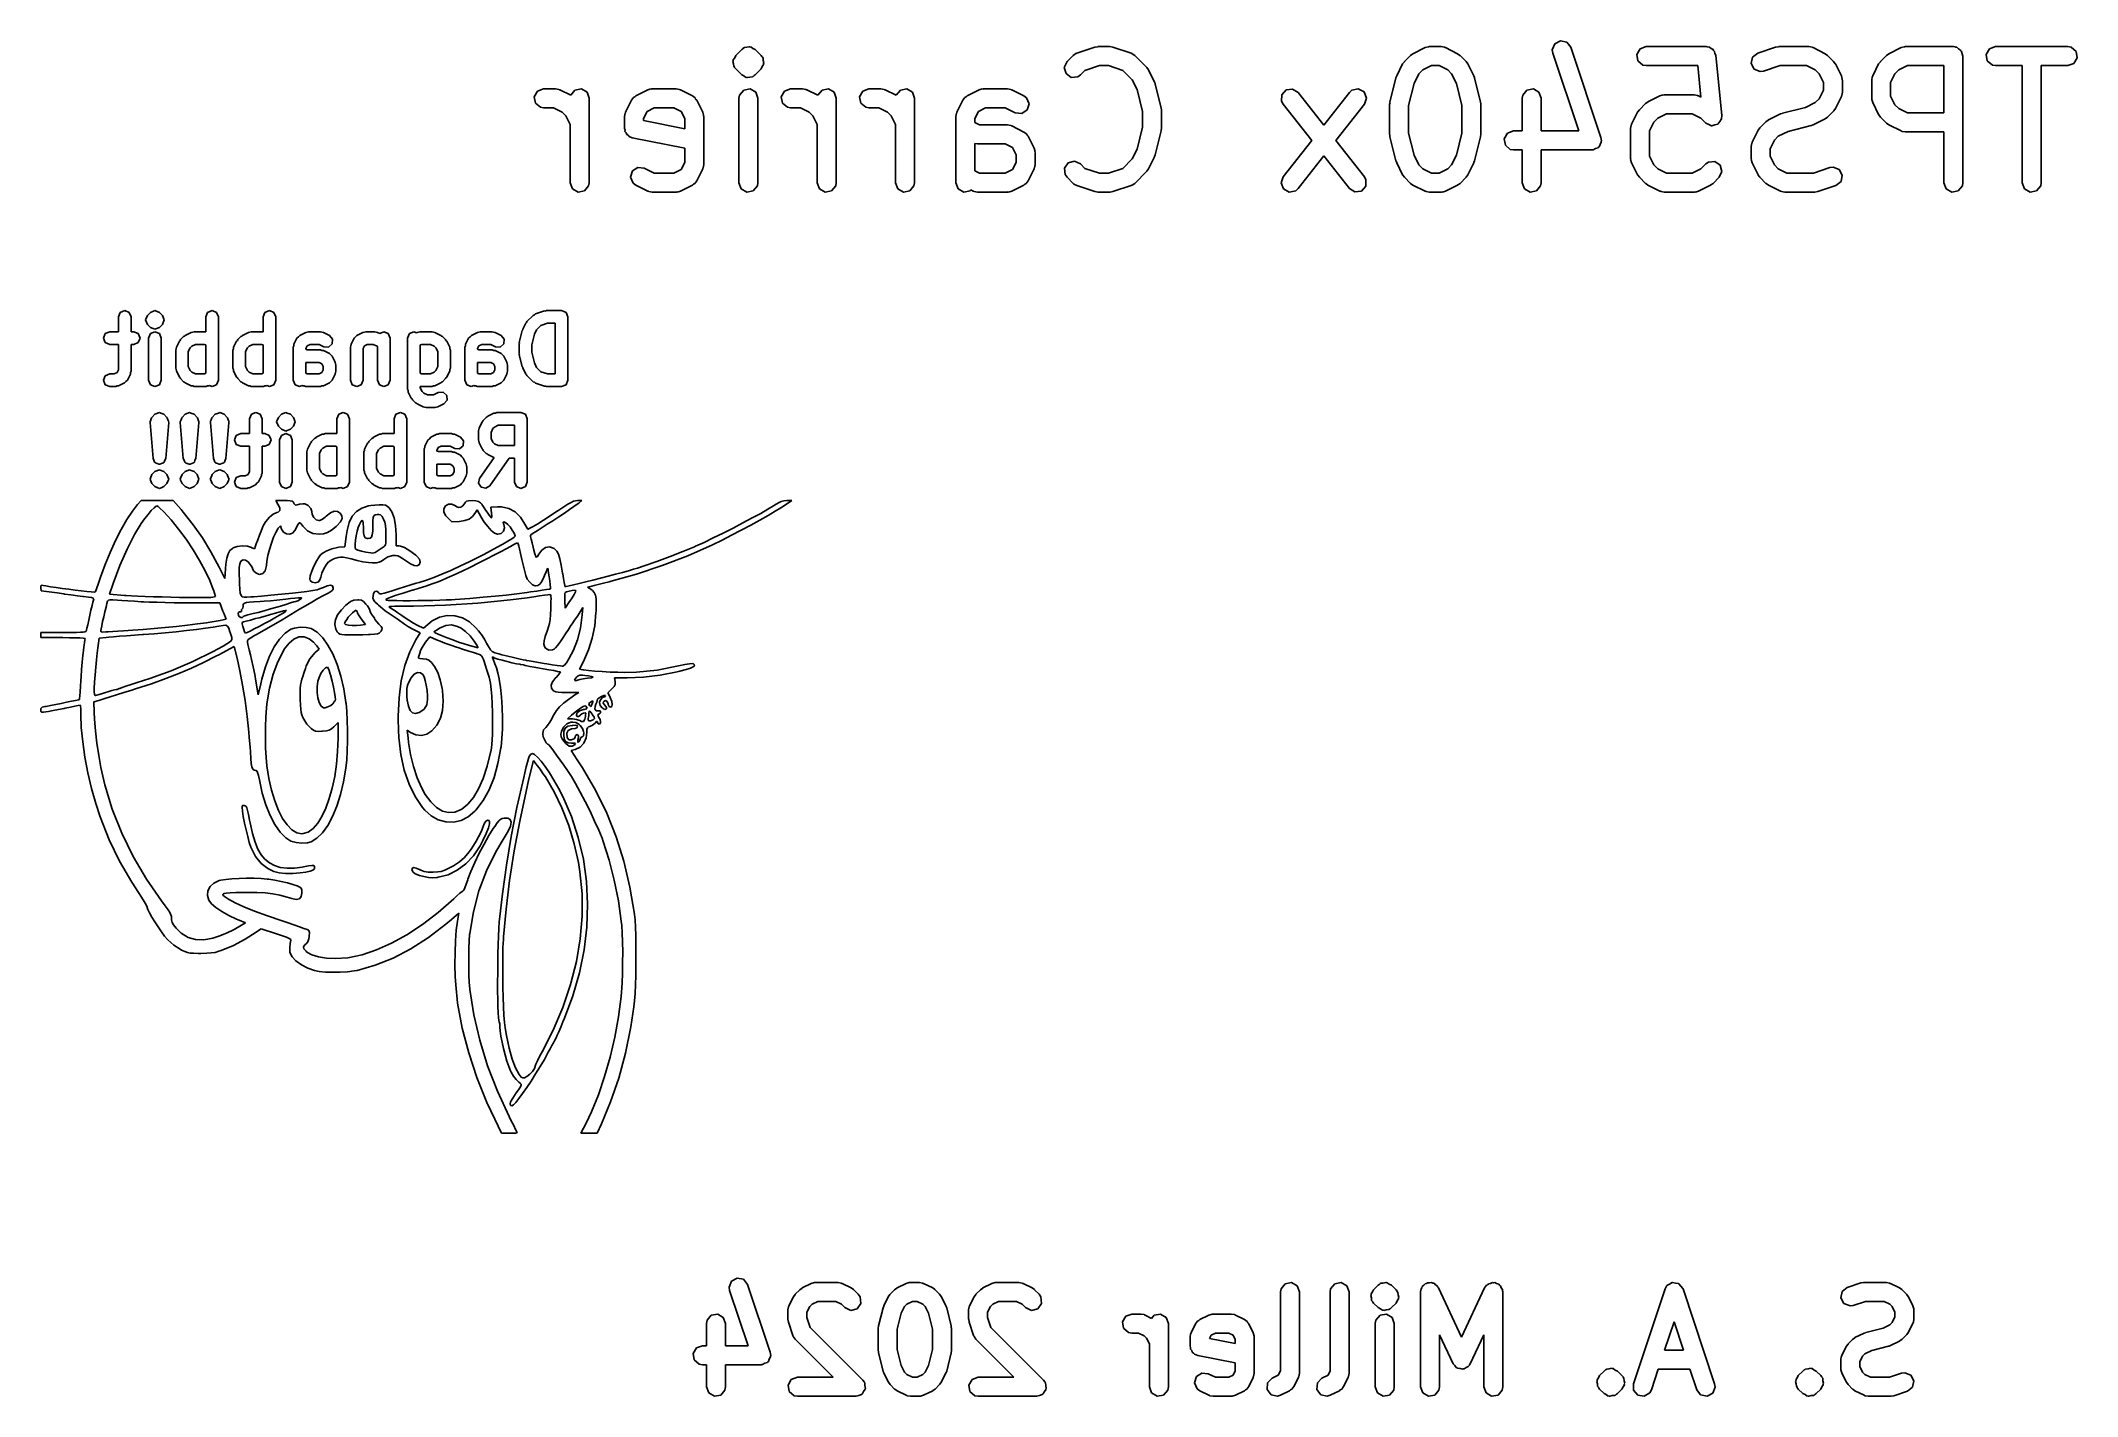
# Model space of a CAD drawing. Extents: x 90 to 106.1, y -100.2 to -89.5.
import ezdxf

# ---------------------------------------------------------------- set-up
doc = ezdxf.new("R2010")
doc.units = 0
doc.layers.add('BLACK', color=7, linetype='CONTINUOUS')

msp = doc.modelspace()

# ---------------------------------------------------------------- linework, layer by layer
at = {"layer": 'BLACK', "linetype": 'CONTINUOUS'}
for p, q in [((95.4752, -89.6506), (95.4864, -89.6346)), ((95.4758, -89.6573), (95.4752, -89.6506)), ((95.4864, -89.6346), (95.4946, -89.617)), ((95.4946, -89.617), (95.5422, -89.5693)), ((95.5422, -89.5693), (95.5503, -89.5637)), ((95.5503, -89.5637), (95.5522, -89.5609)), ((95.5522, -89.5609), (95.5554, -89.5601)), ((95.5554, -89.5601), (95.5556, -89.56)), ((95.5556, -89.56), (95.5577, -89.5574)), ((95.5577, -89.5574), (95.5597, -89.5571)), ((95.5597, -89.5571), (95.5635, -89.5544)), ((95.5635, -89.5544), (95.583, -89.5527)), ((95.583, -89.5527), (95.6018, -89.5477)), ((95.6018, -89.5477), (95.6049, -89.5491)), ((95.6049, -89.5491), (95.6083, -89.5485)), ((95.6083, -89.5485), (95.6112, -89.5502)), ((95.6112, -89.5502), (95.6146, -89.5499)), ((95.6146, -89.5499), (95.6306, -89.5611)), ((95.6306, -89.5611), (95.6483, -89.5693)), ((95.6483, -89.5693), (95.6959, -89.617)), ((95.6959, -89.617), (95.7016, -89.6251)), ((95.7016, -89.6251), (95.7043, -89.627)), ((95.7043, -89.627), (95.7052, -89.6302)), ((95.7052, -89.6302), (95.7108, -89.6383)), ((95.7108, -89.6383), (95.7125, -89.6577)), ((98.1136, -89.6646), (98.1613, -89.617)), ((98.1613, -89.617), (98.1826, -89.602)), ((98.1826, -89.602), (98.1871, -89.6016)), ((98.1871, -89.6016), (98.1906, -89.5988)), ((98.1906, -89.5988), (98.3334, -89.5512)), ((98.3334, -89.5512), (98.3556, -89.5479)), ((98.3556, -89.5479), (98.3571, -89.5474)), ((98.3571, -89.5474), (98.4524, -89.5474)), ((98.4524, -89.5474), (98.4745, -89.5513)), ((98.4745, -89.5513), (98.4761, -89.5512)), ((98.4761, -89.5512), (98.619, -89.5988)), ((98.619, -89.5988), (98.6419, -89.6113)), ((98.6419, -89.6113), (98.6442, -89.6151)), ((98.6442, -89.6151), (98.6483, -89.617)), ((98.6483, -89.617), (98.7435, -89.7122)), ((100.78, -89.6646), (100.828, -89.617)), ((100.828, -89.617), (100.846, -89.6041)), ((100.846, -89.6041), (100.847, -89.6029)), ((100.847, -89.6029), (100.943, -89.5553)), ((100.943, -89.5553), (100.968, -89.5479)), ((100.968, -89.5479), (100.972, -89.5489)), ((100.972, -89.5489), (100.976, -89.5474)), ((100.976, -89.5474), (101.071, -89.5474)), ((101.071, -89.5474), (101.097, -89.5519)), ((101.097, -89.5519), (101.101, -89.5548)), ((101.101, -89.5548), (101.105, -89.5553)), ((101.105, -89.5553), (101.2, -89.6029)), ((101.2, -89.6029), (101.218, -89.6163)), ((101.218, -89.6163), (101.22, -89.617)), ((101.22, -89.617), (101.267, -89.6646)), ((101.949, -89.5727), (101.968, -89.525)), ((101.953, -89.5985), (101.949, -89.5727)), ((102.158, -90.214), (101.953, -89.5985)), ((101.968, -89.525), (102.013, -89.5006)), ((102.013, -89.5006), (102.063, -89.5109)), ((102.063, -89.5109), (102.095, -89.551)), ((102.095, -89.551), (102.333, -90.2653)), ((102.617, -89.6094), (102.642, -89.5649)), ((102.626, -89.6599), (102.617, -89.6094)), ((102.642, -89.5649), (102.69, -89.5474)), ((102.69, -89.5474), (103.167, -89.5474)), ((103.167, -89.5474), (103.171, -89.5481)), ((103.171, -89.5481), (103.172, -89.5476)), ((103.172, -89.5476), (103.175, -89.5489)), ((103.175, -89.5489), (103.192, -89.5519)), ((103.192, -89.5519), (103.205, -89.5621)), ((103.205, -89.5621), (103.219, -89.5687)), ((103.219, -89.5687), (103.224, -89.5781)), ((103.224, -89.5781), (103.232, -89.5849)), ((103.232, -89.5849), (103.234, -89.6006)), ((103.234, -89.6006), (103.241, -89.6149)), ((103.241, -89.6149), (103.289, -90.0911)), ((103.521, -89.681), (103.531, -89.6307)), ((103.531, -89.6307), (103.572, -89.5988)), ((103.572, -89.5988), (103.714, -89.5512)), ((103.714, -89.5512), (103.737, -89.5479)), ((103.737, -89.5479), (103.738, -89.5474)), ((103.738, -89.5474), (103.976, -89.5474)), ((103.976, -89.5474), (104.002, -89.5519)), ((104.002, -89.5519), (104.005, -89.5548)), ((104.005, -89.5548), (104.01, -89.5553)), ((104.01, -89.5553), (104.105, -89.6029)), ((104.105, -89.6029), (104.123, -89.6163)), ((104.123, -89.6163), (104.124, -89.617)), ((104.124, -89.617), (104.172, -89.6646)), ((104.542, -89.6646), (104.59, -89.617)), ((104.59, -89.617), (104.608, -89.6041)), ((104.608, -89.6041), (104.609, -89.6029)), ((104.609, -89.6029), (104.705, -89.5553)), ((104.705, -89.5553), (104.73, -89.5479)), ((104.73, -89.5479), (104.734, -89.5489)), ((104.734, -89.5489), (104.738, -89.5474)), ((104.738, -89.5474), (105.119, -89.5474)), ((105.119, -89.5474), (105.129, -89.5491)), ((105.129, -89.5491), (105.132, -89.5485)), ((105.132, -89.5485), (105.135, -89.5502)), ((105.135, -89.5502), (105.145, -89.5519)), ((105.145, -89.5519), (105.16, -89.5644)), ((105.16, -89.5644), (105.176, -89.5742)), ((105.176, -89.5742), (105.179, -89.5805)), ((105.179, -89.5805), (105.184, -89.5849)), ((105.184, -89.5849), (105.187, -89.6041)), ((105.187, -89.6041), (105.194, -89.6224)), ((105.194, -89.6224), (105.194, -90.6224)), ((105.379, -89.6094), (105.404, -89.5649)), ((105.387, -89.6599), (105.379, -89.6094)), ((105.404, -89.5649), (105.452, -89.5474)), ((105.452, -89.5474), (106.024, -89.5474)), ((106.024, -89.5474), (106.049, -89.5519)), ((106.049, -89.5519), (106.089, -89.5849)), ((106.098, -89.6354), (106.072, -89.6798)), ((106.089, -89.5849), (106.098, -89.6354)), ((95.4729, -89.6635), (95.4758, -89.6573)), ((95.4779, -89.6823), (95.4729, -89.6635)), ((95.4796, -89.7017), (95.4779, -89.6823)), ((95.4853, -89.7098), (95.4796, -89.7017)), ((95.4862, -89.713), (95.4853, -89.7098)), ((95.4889, -89.7149), (95.4862, -89.713)), ((95.4946, -89.723), (95.4889, -89.7149)), ((95.5422, -89.7707), (95.4946, -89.723)), ((95.5599, -89.7789), (95.5422, -89.7707)), ((95.5758, -89.7901), (95.5599, -89.7789)), ((95.5792, -89.7898), (95.5758, -89.7901)), ((95.5822, -89.7915), (95.5792, -89.7898)), ((95.5856, -89.7909), (95.5822, -89.7915)), ((95.5887, -89.7923), (95.5856, -89.7909)), ((95.6075, -89.7873), (95.5887, -89.7923)), ((95.6269, -89.7856), (95.6075, -89.7873)), ((95.6307, -89.7829), (95.6269, -89.7856)), ((95.6327, -89.7826), (95.6307, -89.7829)), ((95.6349, -89.78), (95.6327, -89.7826)), ((95.635, -89.7799), (95.6349, -89.78)), ((95.6383, -89.7791), (95.635, -89.7799)), ((95.6402, -89.7763), (95.6383, -89.7791)), ((95.6483, -89.7707), (95.6402, -89.7763)), ((95.6959, -89.723), (95.6483, -89.7707)), ((95.7041, -89.7054), (95.6959, -89.723)), ((95.7153, -89.6894), (95.7041, -89.7054)), ((95.7125, -89.6577), (95.7176, -89.6765)), ((95.7176, -89.6765), (95.7147, -89.6827)), ((95.7147, -89.6827), (95.7153, -89.6894)), ((98.092, -89.7111), (98.1136, -89.6646)), ((98.1052, -89.7606), (98.092, -89.7111)), ((98.1473, -89.7901), (98.1052, -89.7606)), ((98.1984, -89.7856), (98.1473, -89.7901)), ((98.2197, -89.7707), (98.1984, -89.7856)), ((98.2548, -89.7356), (98.2197, -89.7707)), ((98.3693, -89.6974), (98.2548, -89.7356)), ((98.4402, -89.6974), (98.3693, -89.6974)), ((98.5547, -89.7356), (98.4402, -89.6974)), ((98.6288, -89.8097), (98.5547, -89.7356)), ((98.6673, -89.8867), (98.6288, -89.8097)), ((98.7435, -89.7122), (98.7564, -89.7306)), ((98.7564, -89.7306), (98.7576, -89.7317)), ((98.7576, -89.7317), (98.8052, -89.8269)), ((100.665, -89.9851), (100.713, -89.7947)), ((100.713, -89.7947), (100.718, -89.7828)), ((100.718, -89.7828), (100.719, -89.7793)), ((100.719, -89.7793), (100.766, -89.6841)), ((100.766, -89.6841), (100.78, -89.6661)), ((100.78, -89.6661), (100.78, -89.6646)), ((100.895, -89.762), (100.856, -89.839)), ((100.925, -89.7316), (100.895, -89.762)), ((100.994, -89.6974), (100.925, -89.7316)), ((101.054, -89.6974), (100.994, -89.6974)), ((101.122, -89.7316), (101.054, -89.6974)), ((101.153, -89.762), (101.122, -89.7316)), ((101.191, -89.839), (101.153, -89.762)), ((101.267, -89.6646), (101.28, -89.683)), ((101.28, -89.683), (101.281, -89.6841)), ((101.281, -89.6841), (101.329, -89.7793)), ((101.329, -89.7793), (101.333, -89.7917)), ((101.333, -89.7917), (101.335, -89.7947)), ((101.335, -89.7947), (101.382, -89.9851)), ((102.665, -89.6929), (102.626, -89.6599)), ((102.69, -89.6974), (102.665, -89.6929)), ((103.099, -89.6974), (102.69, -89.6974)), ((103.124, -89.9456), (103.099, -89.6974)), ((103.545, -89.7261), (103.521, -89.681)), ((103.593, -89.745), (103.545, -89.7261)), ((103.619, -89.7412), (103.593, -89.745)), ((103.75, -89.6974), (103.619, -89.7412)), ((103.958, -89.6974), (103.75, -89.6974)), ((104.027, -89.7316), (103.958, -89.6974)), ((104.057, -89.762), (104.027, -89.7316)), ((104.092, -89.8306), (104.057, -89.762)), ((104.172, -89.6646), (104.185, -89.683)), ((104.185, -89.683), (104.186, -89.6841)), ((104.186, -89.6841), (104.234, -89.7793)), ((104.234, -89.7793), (104.241, -89.8043)), ((104.241, -89.8043), (104.24, -89.8086)), ((104.24, -89.8086), (104.242, -89.8129)), ((104.242, -89.8129), (104.242, -89.9081)), ((104.473, -89.8129), (104.477, -89.7872)), ((104.473, -89.9557), (104.473, -89.8129)), ((104.477, -89.7872), (104.48, -89.7838)), ((104.48, -89.7838), (104.481, -89.7793)), ((104.481, -89.7793), (104.528, -89.6841)), ((104.528, -89.6841), (104.542, -89.6661)), ((104.542, -89.6661), (104.542, -89.6646)), ((104.657, -89.762), (104.623, -89.8306)), ((104.687, -89.7316), (104.657, -89.762)), ((104.756, -89.6974), (104.687, -89.7316)), ((105.044, -89.6974), (104.756, -89.6974)), ((105.044, -90.0712), (105.044, -89.6974)), ((105.427, -89.6929), (105.387, -89.6599)), ((105.452, -89.6974), (105.427, -89.6929)), ((105.663, -89.6974), (105.452, -89.6974)), ((105.663, -90.6224), (105.663, -89.6974)), ((106.024, -89.6974), (105.813, -89.6974)), ((105.813, -89.6974), (105.813, -90.6224)), ((106.072, -89.6798), (106.024, -89.6974)), ((93.9023, -89.9427), (93.928, -89.8983)), ((93.9112, -89.9932), (93.9023, -89.9427)), ((93.928, -89.8983), (93.9762, -89.8807)), ((93.9762, -89.8807), (94.0714, -89.8807)), ((94.0714, -89.8807), (94.0971, -89.8852)), ((94.0971, -89.8852), (94.1005, -89.8881)), ((94.1005, -89.8881), (94.105, -89.8886)), ((94.105, -89.8886), (94.1911, -89.9317)), ((94.1911, -89.9317), (94.1914, -89.9301)), ((94.1914, -89.9301), (94.2244, -89.8908)), ((94.2244, -89.8908), (94.2749, -89.8819)), ((94.2749, -89.8819), (94.3194, -89.9075)), ((94.3194, -89.9075), (94.3369, -89.9557)), ((94.3369, -89.9557), (94.3369, -90.6224)), ((94.6234, -90.065), (94.671, -89.9698)), ((94.671, -89.9698), (94.6865, -89.9489)), ((94.6865, -89.9489), (94.6968, -89.9444)), ((94.6968, -89.9444), (94.7046, -89.9363)), ((94.7046, -89.9363), (94.7998, -89.8886)), ((94.7998, -89.8886), (94.8248, -89.8812)), ((94.8248, -89.8812), (94.8291, -89.8822)), ((94.8291, -89.8822), (94.8333, -89.8807)), ((94.8333, -89.8807), (95.0238, -89.8807)), ((95.0238, -89.8807), (95.0495, -89.8852)), ((95.0495, -89.8852), (95.0529, -89.8881)), ((95.0529, -89.8881), (95.0573, -89.8886)), ((95.0573, -89.8886), (95.1526, -89.9363)), ((95.1526, -89.9363), (95.1735, -89.9518)), ((95.1735, -89.9518), (95.178, -89.9621)), ((95.178, -89.9621), (95.1861, -89.9698)), ((95.1861, -89.9698), (95.2337, -90.065)), ((95.5202, -89.9557), (95.5248, -89.9301)), ((95.5202, -90.6224), (95.5202, -89.9557)), ((95.5248, -89.9301), (95.5577, -89.8908)), ((95.5577, -89.8908), (95.6083, -89.8819)), ((95.6083, -89.8819), (95.6527, -89.9075)), ((95.6527, -89.9075), (95.6702, -89.9557)), ((95.6702, -89.9557), (95.6702, -90.6224)), ((95.8547, -89.9427), (95.8804, -89.8983)), ((95.8636, -89.9932), (95.8547, -89.9427)), ((95.8804, -89.8983), (95.9286, -89.8807)), ((95.9286, -89.8807), (96.0238, -89.8807)), ((96.0238, -89.8807), (96.0495, -89.8852)), ((96.0495, -89.8852), (96.0529, -89.8881)), ((96.0529, -89.8881), (96.0573, -89.8886)), ((96.0573, -89.8886), (96.1435, -89.9317)), ((96.1435, -89.9317), (96.1438, -89.9301)), ((96.1438, -89.9301), (96.1768, -89.8908)), ((96.1768, -89.8908), (96.2273, -89.8819)), ((96.2273, -89.8819), (96.2717, -89.9075)), ((96.2717, -89.9075), (96.2893, -89.9557)), ((96.2893, -89.9557), (96.2893, -90.6224)), ((96.4738, -89.9427), (96.4994, -89.8983)), ((96.4827, -89.9932), (96.4738, -89.9427)), ((96.4994, -89.8983), (96.5476, -89.8807)), ((96.5476, -89.8807), (96.6429, -89.8807)), ((96.6429, -89.8807), (96.6685, -89.8852)), ((96.6685, -89.8852), (96.6719, -89.8881)), ((96.6719, -89.8881), (96.6764, -89.8886)), ((96.6764, -89.8886), (96.7626, -89.9317)), ((96.7626, -89.9317), (96.7629, -89.9301)), ((96.7629, -89.9301), (96.7958, -89.8908)), ((96.7958, -89.8908), (96.8464, -89.8819)), ((96.8464, -89.8819), (96.8908, -89.9075)), ((96.8908, -89.9075), (96.9083, -89.9557)), ((96.9083, -89.9557), (96.9083, -90.6224)), ((97.2424, -90.065), (97.2901, -89.9698)), ((97.2901, -89.9698), (97.3056, -89.9489)), ((97.3056, -89.9489), (97.3159, -89.9444)), ((97.3159, -89.9444), (97.3236, -89.9363)), ((97.3236, -89.9363), (97.4188, -89.8886)), ((97.4188, -89.8886), (97.4438, -89.8812)), ((97.4438, -89.8812), (97.4482, -89.8822)), ((97.4482, -89.8822), (97.4524, -89.8807)), ((97.4524, -89.8807), (97.6429, -89.8807)), ((97.6429, -89.8807), (97.6685, -89.8852)), ((97.6685, -89.8852), (97.6719, -89.8881)), ((97.6719, -89.8881), (97.6764, -89.8886)), ((97.6764, -89.8886), (97.7716, -89.9363)), ((97.7716, -89.9363), (97.7926, -89.9518)), ((97.7926, -89.9518), (97.813, -89.9988)), ((98.7107, -90.0602), (98.6673, -89.8867)), ((98.8052, -89.8269), (98.8089, -89.8393)), ((98.8089, -89.8393), (98.8109, -89.8423)), ((98.8109, -89.8423), (98.8585, -90.0328)), ((99.8097, -89.9791), (99.8113, -89.9278)), ((99.8113, -89.9278), (99.8456, -89.8896)), ((99.8456, -89.8896), (99.8963, -89.8823)), ((99.8963, -89.8823), (99.9399, -89.9094)), ((99.9399, -89.9094), (100.143, -90.1677)), ((100.143, -90.1677), (100.346, -89.9094)), ((100.346, -89.9094), (100.365, -89.892)), ((100.365, -89.892), (100.415, -89.8815)), ((100.415, -89.8815), (100.461, -89.9057)), ((100.461, -89.9057), (100.48, -89.9533)), ((100.48, -89.9533), (100.464, -90.0021)), ((100.856, -89.839), (100.813, -90.0126)), ((101.235, -90.0126), (101.191, -89.839)), ((101.711, -89.9557), (101.715, -89.9301)), ((101.711, -90.214), (101.711, -89.9557)), ((101.715, -89.9301), (101.748, -89.8908)), ((101.748, -89.8908), (101.799, -89.8819)), ((101.799, -89.8819), (101.843, -89.9075)), ((101.843, -89.9075), (101.861, -89.9557)), ((101.861, -89.9557), (101.861, -90.214)), ((102.705, -89.9839), (102.8, -89.9363)), ((102.8, -89.9363), (102.825, -89.9288)), ((102.825, -89.9288), (102.829, -89.9299)), ((102.829, -89.9299), (102.833, -89.9283)), ((102.833, -89.9283), (103.071, -89.9283)), ((103.071, -89.9283), (103.097, -89.9329)), ((103.097, -89.9329), (103.101, -89.9357)), ((103.101, -89.9357), (103.105, -89.9363)), ((103.105, -89.9363), (103.124, -89.9456)), ((104.027, -89.9893), (104.057, -89.9589)), ((104.057, -89.9589), (104.092, -89.8904)), ((104.092, -89.8904), (104.092, -89.8306)), ((104.234, -89.9416), (104.186, -90.0369)), ((104.237, -89.9337), (104.234, -89.9372)), ((104.234, -89.9372), (104.234, -89.9416)), ((104.242, -89.9081), (104.237, -89.9337)), ((104.474, -89.9599), (104.473, -89.9557)), ((104.473, -89.9643), (104.474, -89.9599)), ((104.481, -89.9893), (104.473, -89.9643)), ((104.623, -89.8306), (104.623, -89.938)), ((104.623, -89.938), (104.657, -90.0065)), ((93.9505, -90.0262), (93.9112, -89.9932)), ((93.9762, -90.0307), (93.9505, -90.0262)), ((94.0537, -90.0307), (93.9762, -90.0307)), ((94.1222, -90.065), (94.0537, -90.0307)), ((94.1526, -90.0954), (94.1222, -90.065)), ((94.1869, -90.1639), (94.1526, -90.0954)), ((94.6155, -90.0986), (94.62, -90.0729)), ((94.6155, -90.1938), (94.6155, -90.0986)), ((94.62, -90.0729), (94.6229, -90.0695)), ((94.6229, -90.0695), (94.6234, -90.065)), ((94.794, -90.0592), (94.7655, -90.1163)), ((94.7655, -90.1163), (94.7655, -90.1323)), ((94.7655, -90.1323), (95.0917, -90.1976)), ((94.851, -90.0307), (94.794, -90.0592)), ((95.0061, -90.0307), (94.851, -90.0307)), ((95.0631, -90.0592), (95.0061, -90.0307)), ((95.0917, -90.1163), (95.0631, -90.0592)), ((95.0917, -90.1976), (95.0917, -90.1163)), ((95.2337, -90.065), (95.2412, -90.09)), ((95.2412, -90.09), (95.2401, -90.0944)), ((95.2401, -90.0944), (95.2417, -90.0986)), ((95.2417, -90.0986), (95.2417, -90.4795)), ((95.9029, -90.0262), (95.8636, -89.9932)), ((95.9286, -90.0307), (95.9029, -90.0262)), ((96.0061, -90.0307), (95.9286, -90.0307)), ((96.0746, -90.065), (96.0061, -90.0307)), ((96.105, -90.0954), (96.0746, -90.065)), ((96.1393, -90.1639), (96.105, -90.0954)), ((96.522, -90.0262), (96.4827, -89.9932)), ((96.5476, -90.0307), (96.522, -90.0262)), ((96.6252, -90.0307), (96.5476, -90.0307)), ((96.6937, -90.065), (96.6252, -90.0307)), ((96.7241, -90.0954), (96.6937, -90.065)), ((96.7583, -90.1639), (96.7241, -90.0954)), ((97.2345, -90.0986), (97.239, -90.0729)), ((97.2345, -90.6224), (97.2345, -90.0986)), ((97.239, -90.0729), (97.2419, -90.0695)), ((97.2419, -90.0695), (97.2424, -90.065)), ((97.413, -90.0592), (97.3845, -90.1163)), ((97.3845, -90.1163), (97.3845, -90.1475)), ((97.4701, -90.0307), (97.413, -90.0592)), ((97.6252, -90.0307), (97.4701, -90.0307)), ((97.7046, -90.0704), (97.6252, -90.0307)), ((97.7555, -90.0763), (97.7046, -90.0704)), ((97.7983, -90.048), (97.7555, -90.0763)), ((97.813, -89.9988), (97.7983, -90.048)), ((98.7107, -90.1846), (98.7107, -90.0602)), ((98.8585, -90.0328), (98.8595, -90.0477)), ((98.8595, -90.0477), (98.8607, -90.051)), ((98.8607, -90.051), (98.8607, -90.1938)), ((99.822, -90.0021), (99.8097, -89.9791)), ((100.047, -90.289), (99.822, -90.0021)), ((100.464, -90.0021), (100.238, -90.289)), ((100.663, -90.0033), (100.666, -89.9886)), ((100.663, -90.2414), (100.663, -90.0033)), ((100.666, -89.9886), (100.665, -89.9851)), ((100.813, -90.0126), (100.813, -90.2322)), ((101.235, -90.2322), (101.235, -90.0126)), ((101.382, -89.9851), (101.383, -90.0001)), ((101.383, -90.0001), (101.385, -90.0033)), ((101.385, -90.0033), (101.385, -90.2414)), ((102.576, -90.1603), (102.623, -90.065)), ((102.623, -90.065), (102.637, -90.047)), ((102.637, -90.0455), (102.685, -89.9979)), ((102.637, -90.047), (102.637, -90.0455)), ((102.685, -89.9979), (102.703, -89.9851)), ((102.703, -89.9851), (102.705, -89.9839)), ((102.783, -90.1126), (102.752, -90.143)), ((102.851, -90.0783), (102.783, -90.1126)), ((103.054, -90.0783), (102.851, -90.0783)), ((103.122, -90.1126), (103.054, -90.0783)), ((103.161, -90.1516), (103.122, -90.1126)), ((103.272, -90.1386), (103.258, -90.1595)), ((103.287, -90.118), (103.272, -90.1386)), ((103.289, -90.0911), (103.287, -90.1171)), ((103.287, -90.1171), (103.287, -90.1175)), ((103.287, -90.1175), (103.287, -90.118)), ((103.637, -90.1408), (103.656, -90.1279)), ((103.656, -90.1279), (103.657, -90.1267)), ((103.657, -90.1267), (103.752, -90.0791)), ((103.752, -90.0791), (103.765, -90.0754)), ((103.765, -90.0754), (103.768, -90.0734)), ((103.768, -90.0734), (103.95, -90.0278)), ((103.95, -90.0278), (104.027, -89.9893)), ((104.105, -90.118), (104.01, -90.1657)), ((104.106, -90.1168), (104.105, -90.118)), ((104.124, -90.104), (104.106, -90.1168)), ((104.172, -90.0564), (104.124, -90.104)), ((104.173, -90.0549), (104.172, -90.0564)), ((104.186, -90.0369), (104.173, -90.0549)), ((104.528, -90.0845), (104.481, -89.9893)), ((104.529, -90.0856), (104.528, -90.0845)), ((104.542, -90.104), (104.529, -90.0856)), ((104.59, -90.1516), (104.542, -90.104)), ((104.657, -90.0065), (104.687, -90.0369)), ((104.687, -90.0369), (104.756, -90.0712)), ((104.756, -90.0712), (105.044, -90.0712)), ((94.1869, -90.6224), (94.1869, -90.1639)), ((94.6197, -90.2055), (94.6155, -90.1938)), ((94.6194, -90.2178), (94.6197, -90.2055)), ((94.6282, -90.2288), (94.6194, -90.2178)), ((94.633, -90.242), (94.6282, -90.2288)), ((94.6438, -90.2482), (94.633, -90.242)), ((94.6515, -90.2579), (94.6438, -90.2482)), ((94.6758, -90.2674), (94.6515, -90.2579)), ((95.0917, -90.3505), (94.6758, -90.2674)), ((96.1393, -90.6224), (96.1393, -90.1639)), ((96.7583, -90.6224), (96.7583, -90.1639)), ((97.3845, -90.1475), (97.4225, -90.1664)), ((97.4225, -90.1664), (97.6429, -90.1664)), ((97.6429, -90.1664), (97.6685, -90.171)), ((97.6685, -90.171), (97.6719, -90.1738)), ((97.6719, -90.1738), (97.6764, -90.1743)), ((97.6764, -90.1743), (97.7716, -90.222)), ((97.7716, -90.222), (97.7926, -90.2375)), ((97.7926, -90.2375), (97.797, -90.2478)), ((97.797, -90.2478), (97.8052, -90.2555)), ((97.8052, -90.2555), (97.8528, -90.3507)), ((98.6673, -90.3581), (98.7107, -90.1846)), ((98.8585, -90.212), (98.8109, -90.4025)), ((98.8607, -90.1938), (98.8581, -90.2086)), ((98.8581, -90.2086), (98.8585, -90.212)), ((99.822, -90.576), (100.047, -90.289)), ((100.238, -90.289), (100.464, -90.576)), ((100.664, -90.2447), (100.663, -90.2414)), ((100.665, -90.2596), (100.664, -90.2447)), ((100.713, -90.4501), (100.665, -90.2596)), ((100.813, -90.2322), (100.856, -90.4057)), ((101.191, -90.4057), (101.235, -90.2322)), ((101.382, -90.2596), (101.335, -90.4501)), ((101.385, -90.2414), (101.382, -90.2562)), ((101.382, -90.2562), (101.382, -90.2596)), ((101.569, -90.276), (101.595, -90.2316)), ((101.578, -90.3265), (101.569, -90.276)), ((101.595, -90.2316), (101.643, -90.214)), ((101.643, -90.214), (101.711, -90.214)), ((101.861, -90.214), (102.158, -90.214)), ((102.333, -90.2653), (102.337, -90.2911)), ((102.337, -90.2911), (102.335, -90.2964)), ((102.335, -90.2964), (102.336, -90.3021)), ((102.568, -90.1938), (102.572, -90.1682)), ((102.568, -90.4319), (102.568, -90.1938)), ((102.572, -90.1682), (102.575, -90.1647)), ((102.575, -90.1647), (102.576, -90.1603)), ((102.752, -90.143), (102.718, -90.2115)), ((102.718, -90.2115), (102.718, -90.4142)), ((103.162, -90.1518), (103.161, -90.1516)), ((103.162, -90.1523), (103.162, -90.1518)), ((103.185, -90.1626), (103.162, -90.1523)), ((103.208, -90.1733), (103.185, -90.1626)), ((103.209, -90.1734), (103.208, -90.1732)), ((103.208, -90.1732), (103.208, -90.1733)), ((103.233, -90.1665), (103.209, -90.1734)), ((103.257, -90.16), (103.233, -90.1665)), ((103.258, -90.1596), (103.257, -90.16)), ((103.258, -90.1595), (103.258, -90.1596)), ((103.528, -90.3031), (103.576, -90.2079)), ((103.576, -90.2079), (103.589, -90.1899)), ((103.589, -90.1899), (103.59, -90.1884)), ((103.59, -90.1884), (103.637, -90.1408)), ((103.704, -90.2859), (103.67, -90.3544)), ((103.735, -90.2554), (103.704, -90.2859)), ((103.812, -90.217), (103.735, -90.2554)), ((103.994, -90.1713), (103.812, -90.217)), ((103.997, -90.1693), (103.994, -90.1713)), ((104.01, -90.1657), (103.997, -90.1693)), ((104.591, -90.1523), (104.59, -90.1516)), ((104.609, -90.1657), (104.591, -90.1523)), ((104.705, -90.2133), (104.609, -90.1657)), ((104.709, -90.2138), (104.705, -90.2133)), ((104.712, -90.2167), (104.709, -90.2138)), ((104.738, -90.2212), (104.712, -90.2167)), ((105.044, -90.2212), (104.738, -90.2212)), ((105.044, -90.6224), (105.044, -90.2212)), ((95.0917, -90.4618), (95.0917, -90.3505)), ((97.4048, -90.3164), (97.3845, -90.3129)), ((97.3845, -90.3129), (97.3845, -90.5284)), ((97.6252, -90.3164), (97.4048, -90.3164)), ((97.6822, -90.3449), (97.6252, -90.3164)), ((97.7107, -90.402), (97.6822, -90.3449)), ((97.7107, -90.4618), (97.7107, -90.402)), ((97.8528, -90.3507), (97.8602, -90.3757)), ((97.8602, -90.3757), (97.8592, -90.3801)), ((97.8592, -90.3801), (97.8607, -90.3843)), ((97.8607, -90.3843), (97.8607, -90.4795)), ((98.1236, -90.4657), (98.1732, -90.4524)), ((98.1732, -90.4524), (98.2197, -90.4741)), ((98.5547, -90.5092), (98.6288, -90.4351)), ((98.6288, -90.4351), (98.6673, -90.3581)), ((98.8052, -90.4178), (98.7576, -90.5131)), ((98.8056, -90.4143), (98.8052, -90.4178)), ((98.8109, -90.4025), (98.8056, -90.4143)), ((100.143, -90.4104), (99.9399, -90.6687)), ((100.346, -90.6687), (100.143, -90.4104)), ((100.715, -90.453), (100.713, -90.4501)), ((100.719, -90.4654), (100.715, -90.453)), ((100.856, -90.4057), (100.895, -90.4827)), ((101.153, -90.4827), (101.191, -90.4057)), ((101.335, -90.4501), (101.329, -90.4619)), ((101.617, -90.3595), (101.578, -90.3265)), ((101.643, -90.364), (101.617, -90.3595)), ((101.711, -90.364), (101.643, -90.364)), ((101.711, -90.6224), (101.711, -90.364)), ((102.262, -90.364), (101.861, -90.364)), ((101.861, -90.364), (101.861, -90.6224)), ((102.267, -90.3621), (102.262, -90.364)), ((102.273, -90.3632), (102.267, -90.3621)), ((102.291, -90.3535), (102.273, -90.3632)), ((102.31, -90.3465), (102.291, -90.3535)), ((102.313, -90.3415), (102.31, -90.3465)), ((102.318, -90.3388), (102.313, -90.3415)), ((102.326, -90.3198), (102.318, -90.3388)), ((102.336, -90.3021), (102.326, -90.3198)), ((102.569, -90.4361), (102.568, -90.4319)), ((102.568, -90.4405), (102.569, -90.4361)), ((102.576, -90.4654), (102.568, -90.4405)), ((102.718, -90.4142), (102.752, -90.4827)), ((103.161, -90.4741), (103.183, -90.4592)), ((103.183, -90.4592), (103.234, -90.4547)), ((103.234, -90.4547), (103.276, -90.4841)), ((103.52, -90.3367), (103.525, -90.311)), ((103.52, -90.4319), (103.52, -90.3367)), ((103.522, -90.4361), (103.52, -90.4319)), ((103.521, -90.4405), (103.522, -90.4361)), ((103.528, -90.4654), (103.521, -90.4405)), ((103.525, -90.311), (103.528, -90.3076)), ((103.528, -90.3076), (103.528, -90.3031)), ((103.67, -90.3544), (103.67, -90.4142)), ((103.67, -90.4142), (103.704, -90.4827)), ((94.6632, -90.5793), (94.6779, -90.5301)), ((94.6836, -90.6263), (94.6632, -90.5793)), ((94.6779, -90.5301), (94.7207, -90.5018)), ((94.7207, -90.5018), (94.7716, -90.5077)), ((94.7716, -90.5077), (94.851, -90.5474)), ((94.851, -90.5474), (95.0061, -90.5474)), ((95.0061, -90.5474), (95.0631, -90.5189)), ((95.0631, -90.5189), (95.0917, -90.4618)), ((95.1861, -90.6083), (95.1706, -90.6292)), ((95.2337, -90.5131), (95.1861, -90.6083)), ((95.2343, -90.5086), (95.2337, -90.5131)), ((95.2371, -90.5052), (95.2343, -90.5086)), ((95.2417, -90.4795), (95.2371, -90.5052)), ((97.3845, -90.5284), (97.4225, -90.5474)), ((97.4225, -90.5474), (97.6252, -90.5474)), ((97.6252, -90.5474), (97.6822, -90.5189)), ((97.6822, -90.5189), (97.7107, -90.4618)), ((97.8052, -90.6083), (97.7897, -90.6292)), ((97.8528, -90.5131), (97.8052, -90.6083)), ((97.8533, -90.5086), (97.8528, -90.5131)), ((97.8562, -90.5052), (97.8533, -90.5086)), ((97.8607, -90.4795), (97.8562, -90.5052)), ((98.0942, -90.5077), (98.1236, -90.4657)), ((98.0987, -90.5588), (98.0942, -90.5077)), ((98.1136, -90.5802), (98.0987, -90.5588)), ((98.1613, -90.6278), (98.1136, -90.5802)), ((98.2197, -90.4741), (98.2548, -90.5092)), ((98.2548, -90.5092), (98.3693, -90.5474)), ((98.3693, -90.5474), (98.4402, -90.5474)), ((98.4402, -90.5474), (98.5547, -90.5092)), ((98.7435, -90.5326), (98.6483, -90.6278)), ((98.7442, -90.5311), (98.7435, -90.5326)), ((98.7576, -90.5131), (98.7442, -90.5311)), ((99.806, -90.6248), (99.822, -90.576)), ((100.464, -90.576), (100.476, -90.599)), ((100.476, -90.599), (100.474, -90.6503)), ((100.766, -90.5607), (100.719, -90.4654)), ((100.767, -90.5618), (100.766, -90.5607)), ((100.78, -90.5802), (100.767, -90.5618)), ((100.828, -90.6278), (100.78, -90.5802)), ((100.895, -90.4827), (100.925, -90.5131)), ((100.925, -90.5131), (100.994, -90.5474)), ((100.994, -90.5474), (101.054, -90.5474)), ((101.054, -90.5474), (101.122, -90.5131)), ((101.122, -90.5131), (101.153, -90.4827)), ((101.267, -90.5802), (101.22, -90.6278)), ((101.268, -90.5787), (101.267, -90.5802)), ((101.281, -90.5607), (101.268, -90.5787)), ((101.329, -90.4654), (101.281, -90.5607)), ((101.329, -90.4619), (101.329, -90.4654)), ((102.623, -90.5607), (102.576, -90.4654)), ((102.625, -90.5618), (102.623, -90.5607)), ((102.637, -90.5802), (102.625, -90.5618)), ((102.685, -90.6278), (102.637, -90.5802)), ((102.752, -90.4827), (102.783, -90.5131)), ((102.783, -90.5131), (102.851, -90.5474)), ((102.851, -90.5474), (103.054, -90.5474)), ((103.054, -90.5474), (103.122, -90.5131)), ((103.122, -90.5131), (103.161, -90.4741)), ((103.267, -90.5802), (103.22, -90.6278)), ((103.289, -90.5337), (103.267, -90.5802)), ((103.276, -90.4841), (103.289, -90.5337)), ((103.576, -90.5607), (103.528, -90.4654)), ((103.577, -90.5618), (103.576, -90.5607)), ((103.59, -90.5802), (103.577, -90.5618)), ((103.637, -90.6278), (103.59, -90.5802)), ((103.704, -90.4827), (103.735, -90.5131)), ((103.735, -90.5131), (103.803, -90.5474)), ((103.803, -90.5474), (104.012, -90.5474)), ((104.012, -90.5474), (104.143, -90.5036)), ((104.143, -90.5036), (104.169, -90.4998)), ((104.169, -90.4998), (104.216, -90.5186)), ((104.231, -90.614), (104.19, -90.6459)), ((104.216, -90.5186), (104.241, -90.5638)), ((104.241, -90.5638), (104.231, -90.614)), ((94.2045, -90.6706), (94.1869, -90.6224)), ((94.2489, -90.6962), (94.2045, -90.6706)), ((94.2994, -90.6873), (94.2489, -90.6962)), ((94.3324, -90.648), (94.2994, -90.6873)), ((94.3369, -90.6224), (94.3324, -90.648)), ((94.7046, -90.6418), (94.6836, -90.6263)), ((94.7998, -90.6895), (94.7046, -90.6418)), ((94.8042, -90.69), (94.7998, -90.6895)), ((94.8077, -90.6929), (94.8042, -90.69)), ((94.8333, -90.6974), (94.8077, -90.6929)), ((95.0238, -90.6974), (94.8333, -90.6974)), ((95.028, -90.6958), (95.0238, -90.6974)), ((95.0324, -90.6969), (95.028, -90.6958)), ((95.0573, -90.6895), (95.0324, -90.6969)), ((95.1526, -90.6418), (95.0573, -90.6895)), ((95.1603, -90.6337), (95.1526, -90.6418)), ((95.1706, -90.6292), (95.1603, -90.6337)), ((95.5378, -90.6706), (95.5202, -90.6224)), ((95.5822, -90.6962), (95.5378, -90.6706)), ((95.6327, -90.6873), (95.5822, -90.6962)), ((95.6657, -90.648), (95.6327, -90.6873)), ((95.6702, -90.6224), (95.6657, -90.648)), ((96.1568, -90.6706), (96.1393, -90.6224)), ((96.2013, -90.6962), (96.1568, -90.6706)), ((96.2518, -90.6873), (96.2013, -90.6962)), ((96.2848, -90.648), (96.2518, -90.6873)), ((96.2893, -90.6224), (96.2848, -90.648)), ((96.7759, -90.6706), (96.7583, -90.6224)), ((96.8203, -90.6962), (96.7759, -90.6706)), ((96.8708, -90.6873), (96.8203, -90.6962)), ((96.9038, -90.648), (96.8708, -90.6873)), ((96.9083, -90.6224), (96.9038, -90.648)), ((97.2521, -90.6706), (97.2345, -90.6224)), ((97.2965, -90.6962), (97.2521, -90.6706)), ((97.347, -90.6873), (97.2965, -90.6962)), ((97.3529, -90.6803), (97.347, -90.6873)), ((97.3712, -90.6895), (97.3529, -90.6803)), ((97.3757, -90.69), (97.3712, -90.6895)), ((97.3791, -90.6929), (97.3757, -90.69)), ((97.4048, -90.6974), (97.3791, -90.6929)), ((97.6429, -90.6974), (97.4048, -90.6974)), ((97.6471, -90.6958), (97.6429, -90.6974)), ((97.6514, -90.6969), (97.6471, -90.6958)), ((97.6764, -90.6895), (97.6514, -90.6969)), ((97.7716, -90.6418), (97.6764, -90.6895)), ((97.7794, -90.6337), (97.7716, -90.6418)), ((97.7897, -90.6292), (97.7794, -90.6337)), ((98.1653, -90.6297), (98.1613, -90.6278)), ((98.1677, -90.6335), (98.1653, -90.6297)), ((98.1906, -90.6459), (98.1677, -90.6335)), ((98.3334, -90.6935), (98.1906, -90.6459)), ((98.3351, -90.6935), (98.3334, -90.6935)), ((98.3571, -90.6974), (98.3351, -90.6935)), ((98.4524, -90.6974), (98.3571, -90.6974)), ((98.4539, -90.6968), (98.4524, -90.6974)), ((98.4761, -90.6935), (98.4539, -90.6968)), ((98.619, -90.6459), (98.4761, -90.6935)), ((98.6225, -90.6431), (98.619, -90.6459)), ((98.6269, -90.6427), (98.6225, -90.6431)), ((98.6483, -90.6278), (98.6269, -90.6427)), ((99.8251, -90.6724), (99.806, -90.6248)), ((99.8703, -90.6966), (99.8251, -90.6724)), ((99.9205, -90.6861), (99.8703, -90.6966)), ((99.9399, -90.6687), (99.9205, -90.6861)), ((100.389, -90.6958), (100.346, -90.6687)), ((100.44, -90.6885), (100.389, -90.6958)), ((100.474, -90.6503), (100.44, -90.6885)), ((100.829, -90.6285), (100.828, -90.6278)), ((100.847, -90.6418), (100.829, -90.6285)), ((100.943, -90.6895), (100.847, -90.6418)), ((100.947, -90.69), (100.943, -90.6895)), ((100.951, -90.6929), (100.947, -90.69)), ((100.976, -90.6974), (100.951, -90.6929)), ((101.071, -90.6974), (100.976, -90.6974)), ((101.076, -90.6958), (101.071, -90.6974)), ((101.08, -90.6969), (101.076, -90.6958)), ((101.105, -90.6895), (101.08, -90.6969)), ((101.2, -90.6418), (101.105, -90.6895)), ((101.201, -90.6407), (101.2, -90.6418)), ((101.22, -90.6278), (101.201, -90.6407)), ((101.728, -90.6706), (101.711, -90.6224)), ((101.773, -90.6962), (101.728, -90.6706)), ((101.823, -90.6873), (101.773, -90.6962)), ((101.856, -90.648), (101.823, -90.6873)), ((101.861, -90.6224), (101.856, -90.648)), ((102.687, -90.6285), (102.685, -90.6278)), ((102.705, -90.6418), (102.687, -90.6285)), ((102.8, -90.6895), (102.705, -90.6418)), ((102.804, -90.69), (102.8, -90.6895)), ((102.808, -90.6929), (102.804, -90.69)), ((102.833, -90.6974), (102.808, -90.6929)), ((103.071, -90.6974), (102.833, -90.6974)), ((103.076, -90.6958), (103.071, -90.6974)), ((103.08, -90.6969), (103.076, -90.6958)), ((103.105, -90.6895), (103.08, -90.6969)), ((103.2, -90.6418), (103.105, -90.6895)), ((103.201, -90.6407), (103.2, -90.6418)), ((103.22, -90.6278), (103.201, -90.6407)), ((103.639, -90.6285), (103.637, -90.6278)), ((103.657, -90.6418), (103.639, -90.6285)), ((103.752, -90.6895), (103.657, -90.6418)), ((103.757, -90.69), (103.752, -90.6895)), ((103.76, -90.6929), (103.757, -90.69)), ((103.786, -90.6974), (103.76, -90.6929)), ((104.024, -90.6974), (103.786, -90.6974)), ((104.025, -90.6968), (104.024, -90.6974)), ((104.048, -90.6935), (104.025, -90.6968)), ((104.19, -90.6459), (104.048, -90.6935)), ((105.062, -90.6706), (105.044, -90.6224)), ((105.106, -90.6962), (105.062, -90.6706)), ((105.157, -90.6873), (105.106, -90.6962)), ((105.19, -90.648), (105.157, -90.6873)), ((105.194, -90.6224), (105.19, -90.648)), ((105.681, -90.6706), (105.663, -90.6224)), ((105.725, -90.6962), (105.681, -90.6706)), ((105.776, -90.6873), (105.725, -90.6962)), ((105.809, -90.648), (105.776, -90.6873)), ((105.813, -90.6224), (105.809, -90.648)), ((90.616, -91.6837), (90.6306, -91.6483)), ((90.616, -91.8004), (90.616, -91.6837)), ((90.6306, -91.6483), (90.666, -91.6337)), ((90.666, -91.6337), (90.7013, -91.6483)), ((90.7013, -91.6483), (90.716, -91.6837)), ((90.716, -91.6837), (90.716, -91.8004)), ((90.8302, -91.7075), (90.8449, -91.6721)), ((90.8449, -91.7429), (90.8302, -91.7075)), ((90.8449, -91.6721), (90.8687, -91.6483)), ((90.8449, -91.6721), (90.8449, -91.6721)), ((90.8687, -91.7667), (90.8449, -91.7429)), ((90.8687, -91.6483), (90.8937, -91.638)), ((90.8687, -91.6483), (90.8687, -91.6483)), ((90.8687, -91.6483), (90.8687, -91.6483)), ((90.8937, -91.638), (90.904, -91.6337)), ((90.904, -91.6337), (90.904, -91.6337)), ((90.904, -91.6337), (90.9394, -91.6483)), ((90.9394, -91.6483), (90.9632, -91.6721)), ((90.9632, -91.7429), (90.9394, -91.7667)), ((90.9632, -91.6721), (90.9779, -91.7075)), ((90.9779, -91.7075), (90.9632, -91.7429)), ((90.9632, -91.7429), (90.9632, -91.7429)), ((91.3064, -91.6837), (91.3211, -91.6483)), ((91.3064, -91.8004), (91.3064, -91.6837)), ((91.3211, -91.6483), (91.3564, -91.6337)), ((91.3564, -91.6337), (91.3918, -91.6483)), ((91.3918, -91.6483), (91.4064, -91.6837)), ((91.4064, -91.6837), (91.4064, -92.1837)), ((91.7588, -91.6837), (91.7735, -91.6483)), ((91.7588, -91.8004), (91.7588, -91.6837)), ((91.7735, -91.6483), (91.8088, -91.6337)), ((91.8088, -91.6337), (91.8442, -91.6483)), ((91.8442, -91.6483), (91.8588, -91.6837)), ((91.8588, -91.6837), (91.8588, -92.1837)), ((93.8117, -91.7804), (93.8355, -91.7328)), ((93.8355, -91.7328), (93.8417, -91.7274)), ((93.8417, -91.7274), (93.8449, -91.7198)), ((93.8449, -91.7198), (93.8925, -91.6721)), ((93.8925, -91.6721), (93.9033, -91.6677)), ((93.9033, -91.6677), (93.912, -91.6601)), ((93.912, -91.6601), (93.9835, -91.6363)), ((94.0074, -91.7337), (93.9549, -91.7512)), ((93.9835, -91.6363), (93.9917, -91.6368)), ((93.9917, -91.6368), (93.9993, -91.6337)), ((93.9993, -91.6337), (94.1183, -91.6337)), ((94.0683, -91.7337), (94.0074, -91.7337)), ((94.0683, -92.1337), (94.0683, -91.7337)), ((94.1183, -91.6337), (94.1537, -91.6483)), ((94.1537, -91.6483), (94.1683, -91.6837)), ((94.1683, -91.6837), (94.1683, -92.1837)), ((90.4969, -91.8504), (90.5115, -91.815)), ((90.5115, -91.8857), (90.4969, -91.8504)), ((90.5115, -91.815), (90.5469, -91.8004)), ((90.5469, -91.9004), (90.5115, -91.8857)), ((90.5469, -91.8004), (90.616, -91.8004)), ((90.616, -91.9004), (90.5469, -91.9004)), ((90.616, -92.1005), (90.616, -91.9004)), ((90.716, -91.8004), (90.7374, -91.8004)), ((90.7374, -91.9004), (90.716, -91.9004)), ((90.716, -91.9004), (90.716, -92.1123)), ((90.7374, -91.8004), (90.7727, -91.815)), ((90.7727, -91.8857), (90.7374, -91.9004)), ((90.7727, -91.815), (90.7874, -91.8504)), ((90.7874, -91.8504), (90.7727, -91.8857)), ((90.854, -91.8504), (90.8687, -91.815)), ((90.854, -92.1837), (90.854, -91.8504)), ((90.8894, -91.7752), (90.8687, -91.7667)), ((90.8687, -91.815), (90.904, -91.8004)), ((90.904, -91.7813), (90.8894, -91.7752)), ((90.9394, -91.7667), (90.904, -91.7813)), ((90.904, -91.7813), (90.904, -91.7813)), ((90.904, -91.8004), (90.9394, -91.815)), ((90.9394, -91.7667), (90.9394, -91.7667)), ((90.9394, -91.815), (90.954, -91.8504)), ((90.954, -91.8504), (90.954, -92.1837)), ((91.0736, -91.9232), (91.0974, -91.8756)), ((91.0974, -91.8756), (91.1036, -91.8702)), ((91.1036, -91.8702), (91.1068, -91.8626)), ((91.1068, -91.8626), (91.1306, -91.8388)), ((91.1306, -91.8388), (91.1382, -91.8357)), ((91.1382, -91.8357), (91.1436, -91.8294)), ((91.1436, -91.8294), (91.1912, -91.8056)), ((91.1912, -91.8056), (91.2028, -91.8048)), ((91.2254, -91.9004), (91.1956, -91.9153)), ((91.2028, -91.8048), (91.2136, -91.8004)), ((91.2136, -91.8004), (91.3064, -91.8004)), ((91.297, -91.9004), (91.2254, -91.9004)), ((91.3064, -91.9051), (91.297, -91.9004)), ((91.3064, -92.129), (91.3064, -91.9051)), ((91.526, -91.9232), (91.5498, -91.8756)), ((91.5498, -91.8756), (91.556, -91.8702)), ((91.556, -91.8702), (91.5592, -91.8626)), ((91.5592, -91.8626), (91.583, -91.8388)), ((91.583, -91.8388), (91.5906, -91.8357)), ((91.5906, -91.8357), (91.596, -91.8294)), ((91.596, -91.8294), (91.6436, -91.8056)), ((91.6436, -91.8056), (91.6552, -91.8048)), ((91.6778, -91.9004), (91.6479, -91.9153)), ((91.6552, -91.8048), (91.666, -91.8004)), ((91.666, -91.8004), (91.7588, -91.8004)), ((91.7494, -91.9004), (91.6778, -91.9004)), ((91.7588, -91.9051), (91.7494, -91.9004)), ((91.7588, -92.129), (91.7588, -91.9051)), ((92.0014, -91.911), (92.0022, -91.8994)), ((92.0022, -91.8994), (92.026, -91.8518)), ((92.026, -91.8518), (92.038, -91.8414)), ((92.038, -91.8414), (92.0484, -91.8294)), ((92.0484, -91.8294), (92.096, -91.8056)), ((92.096, -91.8056), (92.1076, -91.8048)), ((92.1076, -91.8048), (92.1183, -91.8004)), ((92.1301, -91.9004), (92.108, -91.9114)), ((92.1183, -91.8004), (92.2136, -91.8004)), ((92.2018, -91.9004), (92.1301, -91.9004)), ((92.2388, -91.9189), (92.2018, -91.9004)), ((92.2136, -91.8004), (92.2243, -91.8048)), ((92.2243, -91.8048), (92.2359, -91.8056)), ((92.2359, -91.8056), (92.2835, -91.8294)), ((92.3059, -91.8965), (92.277, -91.9216)), ((92.2835, -91.8294), (92.3086, -91.8584)), ((92.3086, -91.8584), (92.3059, -91.8965)), ((92.4537, -91.911), (92.4546, -91.8994)), ((92.4546, -91.8994), (92.4784, -91.8518)), ((92.4784, -91.8518), (92.4903, -91.8414)), ((92.4903, -91.8414), (92.5007, -91.8294)), ((92.5007, -91.8294), (92.5484, -91.8056)), ((92.5484, -91.8056), (92.56, -91.8048)), ((92.56, -91.8048), (92.5707, -91.8004)), ((92.5825, -91.9004), (92.5604, -91.9114)), ((92.5707, -91.8004), (92.6421, -91.8004)), ((92.6303, -91.9004), (92.5825, -91.9004)), ((92.6601, -91.9153), (92.6303, -91.9004)), ((92.6421, -91.8004), (92.6529, -91.8048)), ((92.6529, -91.8048), (92.6645, -91.8056)), ((92.6645, -91.8056), (92.681, -91.8139)), ((92.681, -91.8139), (92.7136, -91.8004)), ((92.7136, -91.8004), (92.7489, -91.815)), ((92.7489, -91.815), (92.7636, -91.8504)), ((92.7636, -91.8504), (92.7636, -92.1837)), ((92.9017, -91.8504), (92.9163, -91.815)), ((92.9017, -92.2551), (92.9017, -91.8504)), ((92.9163, -91.815), (92.9517, -91.8004)), ((92.9517, -91.8004), (92.9713, -91.8085)), ((92.9713, -91.8085), (92.9769, -91.8056)), ((92.9769, -91.8056), (92.9885, -91.8048)), ((92.9885, -91.8048), (92.9993, -91.8004)), ((92.9993, -91.8004), (93.0945, -91.8004)), ((93.0111, -91.9004), (93.0017, -91.9051)), ((93.0017, -91.9051), (93.0017, -92.129)), ((93.0827, -91.9004), (93.0111, -91.9004)), ((93.1125, -91.9153), (93.0827, -91.9004)), ((93.0945, -91.8004), (93.1053, -91.8048)), ((93.1053, -91.8048), (93.1169, -91.8056)), ((93.1169, -91.8056), (93.1645, -91.8294)), ((93.1645, -91.8294), (93.1699, -91.8357)), ((93.1699, -91.8357), (93.1775, -91.8388)), ((93.1775, -91.8388), (93.2013, -91.8626)), ((93.2013, -91.8626), (93.2045, -91.8702)), ((93.2045, -91.8702), (93.2107, -91.8756)), ((93.2107, -91.8756), (93.2345, -91.9232)), ((93.3585, -91.911), (93.3593, -91.8994)), ((93.3593, -91.8994), (93.3831, -91.8518)), ((93.3831, -91.8518), (93.3951, -91.8414)), ((93.3951, -91.8414), (93.4055, -91.8294)), ((93.4055, -91.8294), (93.4531, -91.8056)), ((93.4531, -91.8056), (93.4647, -91.8048)), ((93.4647, -91.8048), (93.4755, -91.8004)), ((93.4873, -91.9004), (93.4651, -91.9114)), ((93.4755, -91.8004), (93.5707, -91.8004)), ((93.5589, -91.9004), (93.4873, -91.9004)), ((93.596, -91.9189), (93.5589, -91.9004)), ((93.5707, -91.8004), (93.5815, -91.8048)), ((93.5815, -91.8048), (93.5931, -91.8056)), ((93.5931, -91.8056), (93.6407, -91.8294)), ((93.6631, -91.8965), (93.6341, -91.9216)), ((93.6407, -91.8294), (93.6658, -91.8584)), ((93.6658, -91.8584), (93.6631, -91.8965)), ((93.7826, -91.898), (93.785, -91.8921)), ((93.7826, -91.9694), (93.7826, -91.898)), ((93.7841, -91.8858), (93.8079, -91.7906)), ((93.785, -91.8921), (93.7841, -91.8858)), ((93.8079, -91.7906), (93.8113, -91.786)), ((93.8113, -91.786), (93.8117, -91.7804)), ((93.9036, -91.8202), (93.8826, -91.9041)), ((93.8826, -91.9041), (93.8826, -91.9632)), ((93.9213, -91.7847), (93.9036, -91.8202)), ((93.9549, -91.7512), (93.9213, -91.7847)), ((91.0683, -91.9456), (91.0728, -91.9348)), ((91.0683, -92.0885), (91.0683, -91.9456)), ((91.0728, -91.9348), (91.0736, -91.9232)), ((91.1832, -91.9276), (91.1683, -91.9574)), ((91.1683, -91.9574), (91.1683, -92.0766)), ((91.1956, -91.9153), (91.1832, -91.9276)), ((91.5207, -91.9456), (91.5252, -91.9348)), ((91.5207, -92.0885), (91.5207, -91.9456)), ((91.5252, -91.9348), (91.526, -91.9232)), ((91.6356, -91.9276), (91.6207, -91.9574)), ((91.6207, -91.9574), (91.6207, -92.0766)), ((91.6479, -91.9153), (91.6356, -91.9276)), ((91.9969, -91.9218), (92.0014, -91.911)), ((91.9969, -92.1837), (91.9969, -91.9218)), ((92.108, -91.9114), (92.0969, -91.9336)), ((92.0969, -91.9336), (92.0969, -91.9385)), ((92.0969, -91.9385), (92.1063, -91.9432)), ((92.0969, -92.0432), (92.0969, -92.129)), ((92.2018, -92.0432), (92.0969, -92.0432)), ((92.1063, -91.9432), (92.2136, -91.9432)), ((92.2239, -92.0543), (92.2018, -92.0432)), ((92.2136, -91.9432), (92.2243, -91.9477)), ((92.235, -92.0764), (92.2239, -92.0543)), ((92.2243, -91.9477), (92.2359, -91.9485)), ((92.2359, -91.9485), (92.2835, -91.9723)), ((92.277, -91.9216), (92.2388, -91.9189)), ((92.2835, -91.9723), (92.2939, -91.9843)), ((92.2939, -91.9843), (92.3059, -91.9947)), ((92.3059, -91.9947), (92.3297, -92.0423)), ((92.3297, -92.0423), (92.3305, -92.0539)), ((92.3305, -92.0539), (92.335, -92.0646)), ((92.335, -92.0646), (92.335, -92.1123)), ((92.4493, -91.9218), (92.4537, -91.911)), ((92.4493, -92.1837), (92.4493, -91.9218)), ((92.5604, -91.9114), (92.5493, -91.9336)), ((92.5493, -91.9336), (92.5493, -92.1837)), ((92.6636, -91.9187), (92.6601, -91.9153)), ((92.6636, -92.1837), (92.6636, -91.9187)), ((93.1249, -91.9276), (93.1125, -91.9153)), ((93.1398, -91.9574), (93.1249, -91.9276)), ((93.1398, -92.0766), (93.1398, -91.9574)), ((93.2345, -91.9232), (93.2353, -91.9348)), ((93.2353, -91.9348), (93.2398, -91.9456)), ((93.2398, -91.9456), (93.2398, -92.0885)), ((93.354, -91.9218), (93.3585, -91.911)), ((93.354, -92.1837), (93.354, -91.9218)), ((93.4651, -91.9114), (93.454, -91.9336)), ((93.454, -91.9336), (93.454, -91.9385)), ((93.454, -91.9385), (93.4635, -91.9432)), ((93.454, -92.0432), (93.454, -92.129)), ((93.5589, -92.0432), (93.454, -92.0432)), ((93.4635, -91.9432), (93.5707, -91.9432)), ((93.5811, -92.0543), (93.5589, -92.0432)), ((93.5707, -91.9432), (93.5815, -91.9477)), ((93.5921, -92.0764), (93.5811, -92.0543)), ((93.5815, -91.9477), (93.5931, -91.9485)), ((93.5931, -91.9485), (93.6407, -91.9723)), ((93.6341, -91.9216), (93.596, -91.9189)), ((93.6407, -91.9723), (93.6511, -91.9843)), ((93.6511, -91.9843), (93.6631, -91.9947)), ((93.6631, -91.9947), (93.6869, -92.0423)), ((93.6869, -92.0423), (93.6877, -92.0539)), ((93.6877, -92.0539), (93.6921, -92.0646)), ((93.6921, -92.0646), (93.6921, -92.1123)), ((93.785, -91.9753), (93.7826, -91.9694)), ((93.7841, -91.9815), (93.785, -91.9753)), ((93.8079, -92.0768), (93.7841, -91.9815)), ((93.8826, -91.9632), (93.9036, -92.0472)), ((93.9036, -92.0472), (93.9213, -92.0826)), ((90.4969, -92.1837), (90.5115, -92.1483)), ((90.5115, -92.219), (90.4969, -92.1837)), ((90.5115, -92.1483), (90.5469, -92.1337)), ((90.5469, -92.2337), (90.5115, -92.219)), ((90.5469, -92.1337), (90.5827, -92.1337)), ((90.5827, -92.1337), (90.6049, -92.1226)), ((90.6053, -92.2292), (90.5945, -92.2337)), ((90.6049, -92.1226), (90.616, -92.1005)), ((90.6169, -92.2284), (90.6053, -92.2292)), ((90.6645, -92.2046), (90.6169, -92.2284)), ((90.6749, -92.1926), (90.6645, -92.2046)), ((90.6869, -92.1822), (90.6749, -92.1926)), ((90.7107, -92.1346), (90.6869, -92.1822)), ((90.7115, -92.123), (90.7107, -92.1346)), ((90.716, -92.1123), (90.7115, -92.123)), ((90.8687, -92.219), (90.854, -92.1837)), ((90.904, -92.2337), (90.8687, -92.219)), ((90.9394, -92.219), (90.904, -92.2337)), ((90.954, -92.1837), (90.9394, -92.219)), ((91.0728, -92.0992), (91.0683, -92.0885)), ((91.0736, -92.1108), (91.0728, -92.0992)), ((91.0974, -92.1584), (91.0736, -92.1108)), ((91.1036, -92.1638), (91.0974, -92.1584)), ((91.1068, -92.1714), (91.1036, -92.1638)), ((91.1306, -92.1952), (91.1068, -92.1714)), ((91.1382, -92.1984), (91.1306, -92.1952)), ((91.1436, -92.2046), (91.1382, -92.1984)), ((91.1912, -92.2284), (91.1436, -92.2046)), ((91.1683, -92.0766), (91.1832, -92.1065)), ((91.1832, -92.1065), (91.1956, -92.1188)), ((91.2028, -92.2292), (91.1912, -92.2284)), ((91.1956, -92.1188), (91.2254, -92.1337)), ((91.2136, -92.2337), (91.2028, -92.2292)), ((91.2254, -92.1337), (91.297, -92.1337)), ((91.297, -92.1337), (91.3064, -92.129)), ((91.3196, -92.2292), (91.3088, -92.2337)), ((91.3312, -92.2284), (91.3196, -92.2292)), ((91.3368, -92.2256), (91.3312, -92.2284)), ((91.3564, -92.2337), (91.3368, -92.2256)), ((91.3918, -92.219), (91.3564, -92.2337)), ((91.4064, -92.1837), (91.3918, -92.219)), ((91.5252, -92.0992), (91.5207, -92.0885)), ((91.526, -92.1108), (91.5252, -92.0992)), ((91.5498, -92.1584), (91.526, -92.1108)), ((91.556, -92.1638), (91.5498, -92.1584)), ((91.5592, -92.1714), (91.556, -92.1638)), ((91.583, -92.1952), (91.5592, -92.1714)), ((91.5906, -92.1984), (91.583, -92.1952)), ((91.596, -92.2046), (91.5906, -92.1984)), ((91.6436, -92.2284), (91.596, -92.2046)), ((91.6207, -92.0766), (91.6356, -92.1065)), ((91.6356, -92.1065), (91.648, -92.1188)), ((91.6552, -92.2292), (91.6436, -92.2284)), ((91.648, -92.1188), (91.6778, -92.1337)), ((91.666, -92.2337), (91.6552, -92.2292)), ((91.6778, -92.1337), (91.7494, -92.1337)), ((91.7494, -92.1337), (91.7588, -92.129)), ((91.7719, -92.2292), (91.7612, -92.2337)), ((91.7836, -92.2284), (91.7719, -92.2292)), ((91.7892, -92.2256), (91.7836, -92.2284)), ((91.8088, -92.2337), (91.7892, -92.2256)), ((91.8442, -92.219), (91.8088, -92.2337)), ((91.8588, -92.1837), (91.8442, -92.219)), ((92.0115, -92.219), (91.9969, -92.1837)), ((92.0469, -92.2337), (92.0115, -92.219)), ((92.0665, -92.2256), (92.0469, -92.2337)), ((92.0722, -92.2284), (92.0665, -92.2256)), ((92.0838, -92.2292), (92.0722, -92.2284)), ((92.0945, -92.2337), (92.0838, -92.2292)), ((92.0969, -92.129), (92.1063, -92.1337)), ((92.1063, -92.1337), (92.2018, -92.1337)), ((92.2018, -92.1337), (92.2239, -92.1226)), ((92.2243, -92.2292), (92.2136, -92.2337)), ((92.2239, -92.1226), (92.235, -92.1005)), ((92.2359, -92.2284), (92.2243, -92.2292)), ((92.235, -92.1005), (92.235, -92.0764)), ((92.2836, -92.2046), (92.2359, -92.2284)), ((92.2939, -92.1926), (92.2836, -92.2046)), ((92.3059, -92.1822), (92.2939, -92.1926)), ((92.3297, -92.1346), (92.3059, -92.1822)), ((92.3305, -92.123), (92.3297, -92.1346)), ((92.335, -92.1123), (92.3305, -92.123)), ((92.4639, -92.219), (92.4493, -92.1837)), ((92.4993, -92.2337), (92.4639, -92.219)), ((92.5346, -92.219), (92.4993, -92.2337)), ((92.5493, -92.1837), (92.5346, -92.219)), ((92.6782, -92.219), (92.6636, -92.1837)), ((92.7136, -92.2337), (92.6782, -92.219)), ((92.7489, -92.219), (92.7136, -92.2337)), ((92.7636, -92.1837), (92.7489, -92.219)), ((93.0017, -92.129), (93.0111, -92.1337)), ((93.0111, -92.1337), (93.0827, -92.1337)), ((93.0827, -92.1337), (93.1125, -92.1188)), ((93.1053, -92.2292), (93.0945, -92.2337)), ((93.1169, -92.2284), (93.1053, -92.2292)), ((93.1125, -92.1188), (93.1249, -92.1065)), ((93.1645, -92.2046), (93.1169, -92.2284)), ((93.1249, -92.1065), (93.1398, -92.0766)), ((93.1699, -92.1984), (93.1645, -92.2046)), ((93.1775, -92.1952), (93.1699, -92.1984)), ((93.2013, -92.1714), (93.1775, -92.1952)), ((93.2045, -92.1638), (93.2013, -92.1714)), ((93.2107, -92.1584), (93.2045, -92.1638)), ((93.2345, -92.1108), (93.2107, -92.1584)), ((93.2353, -92.0992), (93.2345, -92.1108)), ((93.2398, -92.0885), (93.2353, -92.0992)), ((93.3687, -92.219), (93.354, -92.1837)), ((93.404, -92.2337), (93.3687, -92.219)), ((93.4236, -92.2256), (93.404, -92.2337)), ((93.4293, -92.2284), (93.4236, -92.2256)), ((93.4409, -92.2292), (93.4293, -92.2284)), ((93.4517, -92.2337), (93.4409, -92.2292)), ((93.454, -92.129), (93.4635, -92.1337)), ((93.4635, -92.1337), (93.5589, -92.1337)), ((93.5589, -92.1337), (93.5811, -92.1226)), ((93.5815, -92.2292), (93.5707, -92.2337)), ((93.5811, -92.1226), (93.5921, -92.1005)), ((93.5931, -92.2284), (93.5815, -92.2292)), ((93.5921, -92.1005), (93.5921, -92.0764)), ((93.6407, -92.2046), (93.5931, -92.2284)), ((93.6511, -92.1926), (93.6407, -92.2046)), ((93.6631, -92.1822), (93.6511, -92.1926)), ((93.6869, -92.1346), (93.6631, -92.1822)), ((93.6877, -92.123), (93.6869, -92.1346)), ((93.6921, -92.1123), (93.6877, -92.123)), ((93.8113, -92.0813), (93.8079, -92.0768)), ((93.8117, -92.087), (93.8113, -92.0813)), ((93.8355, -92.1346), (93.8117, -92.087)), ((93.8417, -92.14), (93.8355, -92.1346)), ((93.8449, -92.1476), (93.8417, -92.14)), ((93.8925, -92.1952), (93.8449, -92.1476)), ((93.9033, -92.1997), (93.8925, -92.1952)), ((93.912, -92.2073), (93.9033, -92.1997)), ((93.9835, -92.2311), (93.912, -92.2073)), ((93.9213, -92.0826), (93.9549, -92.1162)), ((93.9549, -92.1162), (94.0074, -92.1337)), ((93.9917, -92.2305), (93.9835, -92.2311)), ((93.9993, -92.2337), (93.9917, -92.2305)), ((94.0074, -92.1337), (94.0683, -92.1337)), ((94.1537, -92.219), (94.1183, -92.2337)), ((94.1683, -92.1837), (94.1537, -92.219)), ((90.5945, -92.2337), (90.5469, -92.2337)), ((91.3088, -92.2337), (91.2136, -92.2337)), ((91.7612, -92.2337), (91.666, -92.2337)), ((92.2136, -92.2337), (92.0945, -92.2337)), ((92.9061, -92.2659), (92.9017, -92.2551)), ((92.9069, -92.2775), (92.9061, -92.2659)), ((92.9308, -92.3251), (92.9069, -92.2775)), ((92.937, -92.3305), (92.9308, -92.3251)), ((92.9401, -92.3381), (92.937, -92.3305)), ((92.9639, -92.3619), (92.9401, -92.3381)), ((92.9715, -92.3651), (92.9639, -92.3619)), ((92.9769, -92.3713), (92.9715, -92.3651)), ((93.0245, -92.3951), (92.9769, -92.3713)), ((93.0945, -92.2337), (93.0017, -92.2337)), ((93.0017, -92.2337), (93.0017, -92.2433)), ((93.0017, -92.2433), (93.0166, -92.2731)), ((93.0166, -92.2731), (93.0289, -92.2855)), ((93.0289, -92.2855), (93.0587, -92.3004)), ((93.0587, -92.3004), (93.1065, -92.3004)), ((93.1065, -92.3004), (93.1436, -92.2818)), ((93.1883, -92.3713), (93.1407, -92.3951)), ((93.1436, -92.2818), (93.1818, -92.2791)), ((93.1818, -92.2791), (93.2107, -92.3042)), ((93.2134, -92.3424), (93.1883, -92.3713)), ((93.2107, -92.3042), (93.2134, -92.3424)), ((93.5707, -92.2337), (93.4517, -92.2337)), ((94.1183, -92.2337), (93.9993, -92.2337)), ((90.866, -92.5125), (90.8725, -92.4966)), ((90.8668, -92.5145), (90.866, -92.5125)), ((90.8661, -92.5167), (90.8668, -92.5145)), ((90.8899, -92.8024), (90.8661, -92.5167)), ((90.8725, -92.4966), (90.8778, -92.4802)), ((90.8778, -92.4802), (90.8797, -92.4792)), ((90.8797, -92.4792), (90.8806, -92.4771)), ((90.8806, -92.4771), (90.9044, -92.4533)), ((90.9044, -92.4533), (90.9398, -92.4387)), ((90.9398, -92.4387), (90.9398, -92.4387)), ((90.9398, -92.4387), (90.9501, -92.443)), ((90.9501, -92.443), (90.9751, -92.4533)), ((90.9751, -92.4533), (90.9751, -92.4533)), ((90.9751, -92.4533), (90.9751, -92.4533)), ((90.9751, -92.4533), (90.9989, -92.4771)), ((91.0134, -92.5167), (90.9896, -92.8024)), ((90.9989, -92.4771), (90.9998, -92.4792)), ((90.9998, -92.4792), (91.0017, -92.4802)), ((91.0017, -92.4802), (91.007, -92.4966)), ((91.007, -92.4966), (91.0136, -92.5125)), ((91.0136, -92.5125), (91.0127, -92.5145)), ((91.0127, -92.5145), (91.0134, -92.5167)), ((91.104, -92.5125), (91.1106, -92.4966)), ((91.1049, -92.5145), (91.104, -92.5125)), ((91.1042, -92.5167), (91.1049, -92.5145)), ((91.128, -92.8024), (91.1042, -92.5167)), ((91.1106, -92.4966), (91.1159, -92.4802)), ((91.1159, -92.4802), (91.1178, -92.4792)), ((91.1178, -92.4792), (91.1187, -92.4771)), ((91.1187, -92.4771), (91.1425, -92.4533)), ((91.1425, -92.4533), (91.1779, -92.4387)), ((91.1779, -92.4387), (91.1779, -92.4387)), ((91.1779, -92.4387), (91.1882, -92.443)), ((91.1882, -92.443), (91.2132, -92.4533)), ((91.2132, -92.4533), (91.2132, -92.4533)), ((91.2132, -92.4533), (91.2132, -92.4533)), ((91.2132, -92.4533), (91.237, -92.4771)), ((91.2515, -92.5167), (91.2277, -92.8024)), ((91.237, -92.4771), (91.2379, -92.4792)), ((91.2379, -92.4792), (91.2398, -92.4802)), ((91.2398, -92.4802), (91.2451, -92.4966)), ((91.2451, -92.4966), (91.2517, -92.5125)), ((91.2517, -92.5125), (91.2508, -92.5145)), ((91.2508, -92.5145), (91.2515, -92.5167)), ((91.3421, -92.5125), (91.3487, -92.4966)), ((91.343, -92.5145), (91.3421, -92.5125)), ((91.3423, -92.5167), (91.343, -92.5145)), ((91.3661, -92.8024), (91.3423, -92.5167)), ((91.3487, -92.4966), (91.354, -92.4802)), ((91.354, -92.4802), (91.3559, -92.4792)), ((91.3559, -92.4792), (91.3568, -92.4771)), ((91.3568, -92.4771), (91.3806, -92.4533)), ((91.3806, -92.4533), (91.4056, -92.443)), ((91.3806, -92.4533), (91.3806, -92.4533)), ((91.3806, -92.4533), (91.3806, -92.4533)), ((91.4056, -92.443), (91.416, -92.4387)), ((91.416, -92.4387), (91.416, -92.4387)), ((91.416, -92.4387), (91.4513, -92.4533)), ((91.4513, -92.4533), (91.4751, -92.4771)), ((91.4896, -92.5167), (91.4658, -92.8024)), ((91.4751, -92.4771), (91.476, -92.4792)), ((91.476, -92.4792), (91.4779, -92.4802)), ((91.4779, -92.4802), (91.4832, -92.4966)), ((91.4832, -92.4966), (91.4898, -92.5125)), ((91.4898, -92.5125), (91.4889, -92.5145)), ((91.4889, -92.5145), (91.4896, -92.5167)), ((91.6517, -92.4887), (91.6663, -92.4533)), ((91.6517, -92.6054), (91.6517, -92.4887)), ((91.6663, -92.4533), (91.7017, -92.4387)), ((91.7017, -92.4387), (91.737, -92.4533)), ((91.737, -92.4533), (91.7517, -92.4887)), ((91.7517, -92.4887), (91.7517, -92.6054)), ((91.866, -92.5125), (91.8806, -92.4771)), ((91.8806, -92.5479), (91.866, -92.5125)), ((91.8806, -92.4771), (91.9044, -92.4533)), ((91.9044, -92.5717), (91.8806, -92.5479)), ((91.8806, -92.5479), (91.8806, -92.5479)), ((91.9044, -92.4533), (91.9398, -92.4387)), ((91.9398, -92.4387), (91.9398, -92.4387)), ((91.9398, -92.4387), (91.9501, -92.443)), ((91.9501, -92.443), (91.9751, -92.4533)), ((91.9751, -92.4533), (91.9751, -92.4533)), ((91.9751, -92.4533), (91.9751, -92.4533)), ((91.9751, -92.4533), (91.9989, -92.4771)), ((91.9989, -92.5479), (91.9751, -92.5717)), ((91.9989, -92.4771), (91.9989, -92.4771)), ((91.9989, -92.4771), (91.9989, -92.4771)), ((91.9989, -92.4771), (92.0136, -92.5125)), ((92.0136, -92.5125), (91.9989, -92.5479)), ((92.3421, -92.4887), (92.3568, -92.4533)), ((92.3421, -92.6054), (92.3421, -92.4887)), ((92.3568, -92.4533), (92.3921, -92.4387)), ((92.3921, -92.4387), (92.4275, -92.4533)), ((92.4275, -92.4533), (92.4421, -92.4887)), ((92.4421, -92.4887), (92.4421, -92.9887)), ((92.7945, -92.4887), (92.8092, -92.4533)), ((92.7945, -92.6054), (92.7945, -92.4887)), ((92.8092, -92.4533), (92.8445, -92.4387)), ((92.8445, -92.4387), (92.8799, -92.4533)), ((92.8799, -92.4533), (92.8945, -92.4887)), ((92.8945, -92.4887), (92.8945, -92.9887)), ((93.0362, -92.3959), (93.0245, -92.3951)), ((93.0469, -92.4004), (93.0362, -92.3959)), ((93.1183, -92.4004), (93.0469, -92.4004)), ((93.1291, -92.3959), (93.1183, -92.4004)), ((93.1407, -92.3951), (93.1291, -92.3959)), ((93.4665, -92.5616), (93.4903, -92.5139)), ((93.4903, -92.5139), (93.4965, -92.5086)), ((93.4965, -92.5086), (93.4996, -92.501)), ((93.4996, -92.501), (93.5235, -92.4771)), ((93.5235, -92.4771), (93.5311, -92.474)), ((93.5311, -92.474), (93.5364, -92.4678)), ((93.5364, -92.4678), (93.5841, -92.444)), ((93.5884, -92.5536), (93.5761, -92.5659)), ((93.5841, -92.444), (93.5957, -92.4431)), ((93.6182, -92.5387), (93.5884, -92.5536)), ((93.5957, -92.4431), (93.6064, -92.4387)), ((93.6064, -92.4387), (93.7969, -92.4387)), ((93.7469, -92.5387), (93.6182, -92.5387)), ((93.7469, -92.7006), (93.7469, -92.5387)), ((93.7969, -92.4387), (93.8323, -92.4533)), ((93.8323, -92.4533), (93.8469, -92.4887)), ((93.8469, -92.4887), (93.8469, -92.9887)), ((91.5326, -92.6554), (91.5473, -92.62)), ((91.5473, -92.6907), (91.5326, -92.6554)), ((91.5473, -92.62), (91.5826, -92.6054)), ((91.5826, -92.7054), (91.5473, -92.6907)), ((91.5826, -92.6054), (91.6517, -92.6054)), ((91.6517, -92.7054), (91.5826, -92.7054)), ((91.6517, -92.9055), (91.6517, -92.7054)), ((91.7517, -92.6054), (91.7731, -92.6054)), ((91.7731, -92.7054), (91.7517, -92.7054)), ((91.7517, -92.7054), (91.7517, -92.9173)), ((91.7731, -92.6054), (91.8084, -92.62)), ((91.8084, -92.6907), (91.7731, -92.7054)), ((91.8084, -92.62), (91.8231, -92.6554)), ((91.8231, -92.6554), (91.8084, -92.6907)), ((91.8898, -92.6554), (91.9044, -92.62)), ((91.8898, -92.9887), (91.8898, -92.6554)), ((91.9044, -92.5717), (91.9044, -92.5717)), ((91.9398, -92.5863), (91.9044, -92.5717)), ((91.9044, -92.62), (91.9398, -92.6054)), ((91.9501, -92.582), (91.9398, -92.5863)), ((91.9398, -92.5863), (91.9398, -92.5863)), ((91.9398, -92.6054), (91.9751, -92.62)), ((91.9751, -92.5717), (91.9501, -92.582)), ((91.9751, -92.62), (91.9898, -92.6554)), ((91.9898, -92.6554), (91.9898, -92.9887)), ((92.1093, -92.7282), (92.1331, -92.6806)), ((92.1331, -92.6806), (92.1394, -92.6752)), ((92.1394, -92.6752), (92.1425, -92.6676)), ((92.1425, -92.6676), (92.1663, -92.6438)), ((92.1663, -92.6438), (92.1739, -92.6407)), ((92.1739, -92.6407), (92.1793, -92.6344)), ((92.1793, -92.6344), (92.2269, -92.6106)), ((92.2269, -92.6106), (92.2385, -92.6098)), ((92.2611, -92.7054), (92.2313, -92.7203)), ((92.2385, -92.6098), (92.2493, -92.6054)), ((92.2493, -92.6054), (92.3421, -92.6054)), ((92.3327, -92.7054), (92.2611, -92.7054)), ((92.3421, -92.7101), (92.3327, -92.7054)), ((92.3421, -92.934), (92.3421, -92.7101)), ((92.5617, -92.7282), (92.5855, -92.6806)), ((92.5855, -92.6806), (92.5917, -92.6752)), ((92.5917, -92.6752), (92.5949, -92.6676)), ((92.5949, -92.6676), (92.6187, -92.6438)), ((92.6187, -92.6438), (92.6263, -92.6407)), ((92.6263, -92.6407), (92.6317, -92.6344)), ((92.6317, -92.6344), (92.6793, -92.6106)), ((92.6793, -92.6106), (92.6909, -92.6098)), ((92.7135, -92.7054), (92.6837, -92.7203)), ((92.6909, -92.6098), (92.7017, -92.6054)), ((92.7017, -92.6054), (92.7945, -92.6054)), ((92.7851, -92.7054), (92.7135, -92.7054)), ((92.7945, -92.7101), (92.7851, -92.7054)), ((92.7945, -92.934), (92.7945, -92.7101)), ((93.0371, -92.716), (93.0379, -92.7044)), ((93.0379, -92.7044), (93.0617, -92.6568)), ((93.0617, -92.6568), (93.0737, -92.6464)), ((93.0737, -92.6464), (93.0841, -92.6344)), ((93.0841, -92.6344), (93.1317, -92.6106)), ((93.1317, -92.6106), (93.1433, -92.6098)), ((93.1433, -92.6098), (93.154, -92.6054)), ((93.1659, -92.7054), (93.1437, -92.7164)), ((93.154, -92.6054), (93.2493, -92.6054)), ((93.2375, -92.7054), (93.1659, -92.7054)), ((93.2745, -92.7239), (93.2375, -92.7054)), ((93.2493, -92.6054), (93.26, -92.6098)), ((93.26, -92.6098), (93.2716, -92.6106)), ((93.2716, -92.6106), (93.3193, -92.6344)), ((93.3416, -92.7015), (93.3127, -92.7266)), ((93.3193, -92.6344), (93.3443, -92.6634)), ((93.3443, -92.6634), (93.3416, -92.7015)), ((93.4612, -92.5839), (93.4656, -92.5732)), ((93.4612, -92.6554), (93.4612, -92.5839)), ((93.4656, -92.6661), (93.4612, -92.6554)), ((93.4656, -92.5732), (93.4665, -92.5616)), ((93.4665, -92.6777), (93.4656, -92.6661)), ((93.4903, -92.7253), (93.4665, -92.6777)), ((93.5761, -92.5659), (93.5612, -92.5957)), ((93.5612, -92.5957), (93.5612, -92.6436)), ((93.5612, -92.6436), (93.5761, -92.6734)), ((93.5761, -92.6734), (93.5884, -92.6857)), ((93.5884, -92.6857), (93.6182, -92.7006)), ((93.6182, -92.7006), (93.7469, -92.7006)), ((90.8969, -92.816), (90.8899, -92.8024)), ((90.9016, -92.8305), (90.8969, -92.816)), ((90.9036, -92.8315), (90.9016, -92.8305)), ((90.9044, -92.8336), (90.9036, -92.8315)), ((90.9064, -92.8344), (90.9044, -92.8336)), ((90.9075, -92.8364), (90.9064, -92.8344)), ((90.922, -92.841), (90.9075, -92.8364)), ((90.9356, -92.848), (90.922, -92.841)), ((90.9377, -92.8474), (90.9356, -92.848)), ((90.9398, -92.8482), (90.9377, -92.8474)), ((90.9418, -92.8474), (90.9398, -92.8482)), ((90.9439, -92.848), (90.9418, -92.8474)), ((90.9575, -92.841), (90.9439, -92.848)), ((90.9721, -92.8364), (90.9575, -92.841)), ((90.9731, -92.8344), (90.9721, -92.8364)), ((90.9751, -92.8336), (90.9731, -92.8344)), ((90.976, -92.8315), (90.9751, -92.8336)), ((90.9779, -92.8305), (90.976, -92.8315)), ((90.9826, -92.816), (90.9779, -92.8305)), ((90.9896, -92.8024), (90.9826, -92.816)), ((91.135, -92.816), (91.128, -92.8024)), ((91.1397, -92.8305), (91.135, -92.816)), ((91.1417, -92.8315), (91.1397, -92.8305)), ((91.1425, -92.8336), (91.1417, -92.8315)), ((91.1445, -92.8344), (91.1425, -92.8336)), ((91.1456, -92.8364), (91.1445, -92.8344)), ((91.1601, -92.841), (91.1456, -92.8364)), ((91.1737, -92.848), (91.1601, -92.841)), ((91.1758, -92.8474), (91.1737, -92.848)), ((91.1779, -92.8482), (91.1758, -92.8474)), ((91.1799, -92.8474), (91.1779, -92.8482)), ((91.182, -92.848), (91.1799, -92.8474)), ((91.1956, -92.841), (91.182, -92.848)), ((91.2102, -92.8364), (91.1956, -92.841)), ((91.2112, -92.8344), (91.2102, -92.8364)), ((91.2132, -92.8336), (91.2112, -92.8344)), ((91.2141, -92.8315), (91.2132, -92.8336)), ((91.216, -92.8305), (91.2141, -92.8315)), ((91.2207, -92.816), (91.216, -92.8305)), ((91.2277, -92.8024), (91.2207, -92.816)), ((91.3731, -92.816), (91.3661, -92.8024)), ((91.3778, -92.8305), (91.3731, -92.816)), ((91.3798, -92.8315), (91.3778, -92.8305)), ((91.3806, -92.8336), (91.3798, -92.8315)), ((91.3826, -92.8344), (91.3806, -92.8336)), ((91.3837, -92.8364), (91.3826, -92.8344)), ((91.3982, -92.841), (91.3837, -92.8364)), ((91.4118, -92.848), (91.3982, -92.841)), ((91.4139, -92.8474), (91.4118, -92.848)), ((91.416, -92.8482), (91.4139, -92.8474)), ((91.418, -92.8474), (91.416, -92.8482)), ((91.4201, -92.848), (91.418, -92.8474)), ((91.4337, -92.841), (91.4201, -92.848)), ((91.4482, -92.8364), (91.4337, -92.841)), ((91.4493, -92.8344), (91.4482, -92.8364)), ((91.4513, -92.8336), (91.4493, -92.8344)), ((91.4522, -92.8315), (91.4513, -92.8336)), ((91.4541, -92.8305), (91.4522, -92.8315)), ((91.4588, -92.816), (91.4541, -92.8305)), ((91.4658, -92.8024), (91.4588, -92.816)), ((92.104, -92.7506), (92.1085, -92.7398)), ((92.104, -92.8935), (92.104, -92.7506)), ((92.1085, -92.7398), (92.1093, -92.7282)), ((92.2189, -92.7326), (92.204, -92.7624)), ((92.204, -92.7624), (92.204, -92.8816)), ((92.2313, -92.7203), (92.2189, -92.7326)), ((92.5564, -92.7506), (92.5609, -92.7398)), ((92.5564, -92.8935), (92.5564, -92.7506)), ((92.5609, -92.7398), (92.5617, -92.7282)), ((92.6713, -92.7326), (92.6564, -92.7624)), ((92.6564, -92.7624), (92.6564, -92.8816)), ((92.6837, -92.7203), (92.6713, -92.7326)), ((93.0326, -92.7268), (93.0371, -92.716)), ((93.0326, -92.9887), (93.0326, -92.7268)), ((93.1437, -92.7164), (93.1326, -92.7386)), ((93.1326, -92.7386), (93.1326, -92.7435)), ((93.1326, -92.7435), (93.142, -92.7482)), ((93.1326, -92.8482), (93.1326, -92.934)), ((93.2375, -92.8482), (93.1326, -92.8482)), ((93.142, -92.7482), (93.2493, -92.7482)), ((93.2596, -92.8593), (93.2375, -92.8482)), ((93.2493, -92.7482), (93.26, -92.7527)), ((93.2707, -92.8814), (93.2596, -92.8593)), ((93.26, -92.7527), (93.2716, -92.7535)), ((93.2716, -92.7535), (93.3193, -92.7773)), ((93.3127, -92.7266), (93.2745, -92.7239)), ((93.3193, -92.7773), (93.3296, -92.7893)), ((93.3296, -92.7893), (93.3416, -92.7997)), ((93.3416, -92.7997), (93.3654, -92.8473)), ((93.3654, -92.8473), (93.3663, -92.8589)), ((93.3663, -92.8589), (93.3707, -92.8696)), ((93.3707, -92.8696), (93.3707, -92.9173)), ((93.4702, -92.96), (93.5854, -92.7954)), ((93.4965, -92.7307), (93.4903, -92.7253)), ((93.4996, -92.7383), (93.4965, -92.7307)), ((93.5235, -92.7621), (93.4996, -92.7383)), ((93.5311, -92.7653), (93.5235, -92.7621)), ((93.5364, -92.7715), (93.5311, -92.7653)), ((93.5841, -92.7953), (93.5364, -92.7715)), ((93.7039, -92.8006), (93.5522, -93.0174)), ((93.5854, -92.7954), (93.5841, -92.7953)), ((93.7469, -92.8006), (93.7039, -92.8006)), ((93.7469, -92.9887), (93.7469, -92.8006)), ((90.866, -92.9649), (90.8693, -92.9569)), ((90.8693, -92.9729), (90.866, -92.9649)), ((90.8693, -92.9569), (90.8806, -92.9295)), ((90.8806, -93.0002), (90.8693, -92.9729)), ((90.8806, -92.9295), (90.9044, -92.9057)), ((90.8806, -92.9295), (90.8806, -92.9295)), ((90.9044, -93.024), (90.8806, -93.0002)), ((90.9044, -92.9057), (90.9398, -92.8911)), ((90.9044, -92.9057), (90.9044, -92.9057)), ((90.9398, -93.0387), (90.9044, -93.024)), ((90.9398, -92.8911), (90.9398, -92.8911)), ((90.9398, -92.8911), (90.9455, -92.8935)), ((90.9525, -93.0334), (90.9398, -93.0387)), ((90.9455, -92.8935), (90.9751, -92.9057)), ((90.9751, -93.024), (90.9525, -93.0334)), ((90.9751, -92.9057), (90.9989, -92.9295)), ((90.9989, -93.0002), (90.9751, -93.024)), ((90.9751, -93.024), (90.9751, -93.024)), ((90.9989, -92.9295), (91.0136, -92.9649)), ((91.0136, -92.9649), (90.9989, -93.0002)), ((90.9989, -93.0002), (90.9989, -93.0002)), ((90.9989, -93.0002), (90.9989, -93.0002)), ((91.104, -92.9649), (91.1074, -92.9569)), ((91.1074, -92.9729), (91.104, -92.9649)), ((91.1074, -92.9569), (91.1187, -92.9295)), ((91.1187, -93.0002), (91.1074, -92.9729)), ((91.1187, -92.9295), (91.1425, -92.9057)), ((91.1187, -92.9295), (91.1187, -92.9295)), ((91.1425, -93.024), (91.1187, -93.0002)), ((91.1425, -92.9057), (91.1779, -92.8911)), ((91.1425, -92.9057), (91.1425, -92.9057)), ((91.1779, -93.0387), (91.1425, -93.024)), ((91.1779, -92.8911), (91.1779, -92.8911)), ((91.1779, -92.8911), (91.1836, -92.8935)), ((91.1906, -93.0334), (91.1779, -93.0387)), ((91.1836, -92.8935), (91.2132, -92.9057)), ((91.2132, -93.024), (91.1906, -93.0334)), ((91.2132, -92.9057), (91.237, -92.9295)), ((91.237, -93.0002), (91.2132, -93.024)), ((91.2132, -93.024), (91.2132, -93.024)), ((91.237, -92.9295), (91.2517, -92.9649)), ((91.2517, -92.9649), (91.237, -93.0002)), ((91.237, -93.0002), (91.237, -93.0002)), ((91.237, -93.0002), (91.237, -93.0002)), ((91.3421, -92.9649), (91.3455, -92.9569)), ((91.3455, -92.9729), (91.3421, -92.9649)), ((91.3455, -92.9569), (91.3568, -92.9295)), ((91.3568, -93.0002), (91.3455, -92.9729)), ((91.3568, -92.9295), (91.3806, -92.9057)), ((91.3806, -93.024), (91.3568, -93.0002)), ((91.3568, -93.0002), (91.3568, -93.0002)), ((91.3806, -92.9057), (91.4067, -92.8949)), ((91.4032, -93.0334), (91.3806, -93.024)), ((91.3806, -93.024), (91.3806, -93.024)), ((91.3806, -93.024), (91.3806, -93.024)), ((91.416, -93.0387), (91.4032, -93.0334)), ((91.4067, -92.8949), (91.416, -92.8911)), ((91.416, -92.8911), (91.416, -92.8911)), ((91.416, -92.8911), (91.4513, -92.9057)), ((91.4513, -93.024), (91.416, -93.0387)), ((91.4513, -92.9057), (91.4513, -92.9057)), ((91.4513, -92.9057), (91.4751, -92.9295)), ((91.4751, -93.0002), (91.4513, -93.024)), ((91.4751, -92.9295), (91.4751, -92.9295)), ((91.4751, -92.9295), (91.4864, -92.9569)), ((91.485, -92.9764), (91.4751, -93.0002)), ((91.4898, -92.9649), (91.485, -92.9764)), ((91.4864, -92.9569), (91.4898, -92.9649)), ((91.5326, -92.9887), (91.5473, -92.9533)), ((91.5473, -93.024), (91.5326, -92.9887)), ((91.5473, -92.9533), (91.5826, -92.9387)), ((91.5826, -93.0387), (91.5473, -93.024)), ((91.5826, -92.9387), (91.6184, -92.9387)), ((91.6184, -92.9387), (91.6406, -92.9276)), ((91.641, -93.0342), (91.6302, -93.0387)), ((91.6406, -92.9276), (91.6517, -92.9055)), ((91.6526, -93.0334), (91.641, -93.0342)), ((91.7002, -93.0096), (91.6526, -93.0334)), ((91.7106, -92.9976), (91.7002, -93.0096)), ((91.7226, -92.9872), (91.7106, -92.9976)), ((91.7464, -92.9396), (91.7226, -92.9872)), ((91.7472, -92.928), (91.7464, -92.9396)), ((91.7517, -92.9173), (91.7472, -92.928)), ((91.9044, -93.024), (91.8898, -92.9887)), ((91.9398, -93.0387), (91.9044, -93.024)), ((91.9751, -93.024), (91.9398, -93.0387)), ((91.9898, -92.9887), (91.9751, -93.024)), ((92.1085, -92.9042), (92.104, -92.8935)), ((92.1093, -92.9158), (92.1085, -92.9042)), ((92.1331, -92.9634), (92.1093, -92.9158)), ((92.1394, -92.9688), (92.1331, -92.9634)), ((92.1425, -92.9764), (92.1394, -92.9688)), ((92.1663, -93.0002), (92.1425, -92.9764)), ((92.1739, -93.0034), (92.1663, -93.0002)), ((92.1793, -93.0096), (92.1739, -93.0034)), ((92.2269, -93.0334), (92.1793, -93.0096)), ((92.204, -92.8816), (92.2189, -92.9115)), ((92.2189, -92.9115), (92.2313, -92.9238)), ((92.2385, -93.0342), (92.2269, -93.0334)), ((92.2313, -92.9238), (92.2611, -92.9387)), ((92.2493, -93.0387), (92.2385, -93.0342)), ((92.2611, -92.9387), (92.3327, -92.9387)), ((92.3327, -92.9387), (92.3421, -92.934)), ((92.3553, -93.0342), (92.3445, -93.0387)), ((92.3669, -93.0334), (92.3553, -93.0342)), ((92.3726, -93.0306), (92.3669, -93.0334)), ((92.3921, -93.0387), (92.3726, -93.0306)), ((92.4275, -93.024), (92.3921, -93.0387)), ((92.4421, -92.9887), (92.4275, -93.024)), ((92.5609, -92.9042), (92.5564, -92.8935)), ((92.5617, -92.9158), (92.5609, -92.9042)), ((92.5855, -92.9634), (92.5617, -92.9158)), ((92.5917, -92.9688), (92.5855, -92.9634)), ((92.5949, -92.9764), (92.5917, -92.9688)), ((92.6187, -93.0002), (92.5949, -92.9764)), ((92.6263, -93.0034), (92.6187, -93.0002)), ((92.6317, -93.0096), (92.6263, -93.0034)), ((92.6793, -93.0334), (92.6317, -93.0096)), ((92.6564, -92.8816), (92.6713, -92.9115)), ((92.6713, -92.9115), (92.6837, -92.9238)), ((92.6909, -93.0342), (92.6793, -93.0334)), ((92.6837, -92.9238), (92.7135, -92.9387)), ((92.7017, -93.0387), (92.6909, -93.0342)), ((92.7135, -92.9387), (92.7851, -92.9387)), ((92.7851, -92.9387), (92.7945, -92.934)), ((92.8077, -93.0342), (92.7969, -93.0387)), ((92.8193, -93.0334), (92.8077, -93.0342)), ((92.8249, -93.0306), (92.8193, -93.0334)), ((92.8445, -93.0387), (92.8249, -93.0306)), ((92.8799, -93.024), (92.8445, -93.0387)), ((92.8945, -92.9887), (92.8799, -93.024)), ((93.0473, -93.024), (93.0326, -92.9887)), ((93.0826, -93.0387), (93.0473, -93.024)), ((93.1022, -93.0306), (93.0826, -93.0387)), ((93.1079, -93.0334), (93.1022, -93.0306)), ((93.1195, -93.0342), (93.1079, -93.0334)), ((93.1302, -93.0387), (93.1195, -93.0342)), ((93.1326, -92.934), (93.142, -92.9387)), ((93.142, -92.9387), (93.2375, -92.9387)), ((93.2375, -92.9387), (93.2596, -92.9276)), ((93.26, -93.0342), (93.2493, -93.0387)), ((93.2596, -92.9276), (93.2707, -92.9055)), ((93.2716, -93.0334), (93.26, -93.0342)), ((93.2707, -92.9055), (93.2707, -92.8814)), ((93.3193, -93.0096), (93.2716, -93.0334)), ((93.3296, -92.9976), (93.3193, -93.0096)), ((93.3416, -92.9872), (93.3296, -92.9976)), ((93.3654, -92.9396), (93.3416, -92.9872)), ((93.3663, -92.928), (93.3654, -92.9396)), ((93.3707, -92.9173), (93.3663, -92.928)), ((93.462, -92.9974), (93.4702, -92.96)), ((93.4825, -93.0297), (93.462, -92.9974)), ((93.5199, -93.0379), (93.4825, -93.0297)), ((93.5522, -93.0174), (93.5199, -93.0379)), ((93.7615, -93.024), (93.7469, -92.9887)), ((93.7969, -93.0387), (93.7615, -93.024)), ((93.8323, -93.024), (93.7969, -93.0387)), ((93.8469, -92.9887), (93.8323, -93.024)), ((90.7265, -93.219), (90.7677, -93.1661)), ((90.7677, -93.1661), (90.7951, -93.135)), ((90.7951, -93.135), (91.0497, -93.135)), ((90.8977, -93.1915), (90.8754, -93.2144)), ((90.9142, -93.1786), (90.8977, -93.1915)), ((90.92, -93.1767), (90.9142, -93.1786)), ((90.9292, -93.1822), (90.92, -93.1767)), ((90.9467, -93.197), (90.9292, -93.1822)), ((90.9398, -93.0387), (90.9398, -93.0387)), ((90.969, -93.218), (90.9467, -93.197)), ((91.0497, -93.135), (91.1108, -93.2062)), ((91.1779, -93.0387), (91.1779, -93.0387)), ((91.416, -93.0387), (91.416, -93.0387)), ((91.6302, -93.0387), (91.5826, -93.0387)), ((91.8768, -93.1621), (91.8602, -93.135)), ((91.8602, -93.135), (91.927, -93.135)), ((91.8912, -93.1925), (91.8768, -93.1621)), ((91.8918, -93.2139), (91.8912, -93.1925)), ((91.927, -93.135), (91.9482, -93.1351)), ((91.9482, -93.1351), (91.9737, -93.1361)), ((91.9737, -93.1361), (91.9888, -93.1392)), ((91.9888, -93.1392), (91.9972, -93.1453)), ((91.9972, -93.1453), (92.003, -93.1555)), ((92.003, -93.1555), (92.0054, -93.1604)), ((92.0054, -93.1604), (92.0147, -93.1708)), ((92.0147, -93.1708), (92.0273, -93.168)), ((92.0273, -93.168), (92.0284, -93.1675)), ((92.0284, -93.1675), (92.0477, -93.1622)), ((92.0477, -93.1622), (92.0723, -93.16)), ((92.0723, -93.16), (92.0885, -93.162)), ((92.0885, -93.162), (92.116, -93.1748)), ((92.116, -93.1748), (92.1358, -93.1963)), ((92.1358, -93.1963), (92.1433, -93.2225)), ((92.3445, -93.0387), (92.2493, -93.0387)), ((92.4969, -93.2219), (92.5388, -93.1951)), ((92.5388, -93.1951), (92.5911, -93.1774)), ((92.5911, -93.1774), (92.6101, -93.1741)), ((92.6101, -93.1741), (92.6428, -93.1708)), ((92.6428, -93.1708), (92.6772, -93.1692)), ((92.6772, -93.1692), (92.7063, -93.1693)), ((92.7969, -93.0387), (92.7017, -93.0387)), ((92.7063, -93.1693), (92.7264, -93.1721)), ((92.7264, -93.1721), (92.7407, -93.1792)), ((92.7407, -93.1792), (92.7548, -93.1923)), ((92.7548, -93.1923), (92.7763, -93.2228)), ((93.2493, -93.0387), (93.1302, -93.0387)), ((93.1868, -93.2003), (93.2017, -93.1767)), ((93.2017, -93.1767), (93.2233, -93.163)), ((93.2233, -93.163), (93.251, -93.1625)), ((93.251, -93.1625), (93.2803, -93.1777)), ((93.2803, -93.1777), (93.2907, -93.1853)), ((93.2907, -93.1853), (93.3063, -93.1908)), ((93.3063, -93.1908), (93.3232, -93.1862)), ((93.3232, -93.1862), (93.3384, -93.1755)), ((93.3384, -93.1755), (93.3531, -93.156)), ((93.3531, -93.156), (93.358, -93.1468)), ((93.358, -93.1468), (93.3672, -93.1391)), ((93.3672, -93.1391), (93.3834, -93.1357)), ((93.3834, -93.1357), (93.4113, -93.135)), ((93.4113, -93.135), (93.4399, -93.1362)), ((93.4399, -93.1362), (93.4616, -93.1413)), ((93.4616, -93.1413), (93.4767, -93.1517)), ((93.4767, -93.1517), (93.4881, -93.1643)), ((93.4881, -93.1643), (93.4933, -93.173)), ((93.4933, -93.173), (93.4955, -93.1778)), ((93.4955, -93.1778), (93.5054, -93.1929)), ((93.5054, -93.1929), (93.5204, -93.2138)), ((93.5589, -93.1858), (93.6115, -93.1833)), ((93.5638, -93.2333), (93.5589, -93.1858)), ((93.6115, -93.1833), (93.6431, -93.1838)), ((93.6431, -93.1838), (93.7005, -93.1964)), ((93.7005, -93.1964), (93.7511, -93.2239)), ((94.09, -93.2148), (94.1351, -93.1851)), ((94.1351, -93.1851), (94.1691, -93.1637)), ((94.1691, -93.1637), (94.1945, -93.1492)), ((94.2163, -93.1823), (94.1815, -93.2062)), ((94.1945, -93.1492), (94.2138, -93.1405)), ((94.2138, -93.1405), (94.2294, -93.1362)), ((94.242, -93.1641), (94.2163, -93.1823)), ((94.2294, -93.1362), (94.2438, -93.135)), ((94.2544, -93.1547), (94.242, -93.1641)), ((94.2438, -93.135), (94.2779, -93.135)), ((94.2779, -93.135), (94.2544, -93.1547)), ((95.7491, -93.203), (95.7938, -93.1756)), ((95.7938, -93.1756), (95.8007, -93.1712)), ((95.8007, -93.1712), (95.8316, -93.1525)), ((95.8513, -93.1925), (95.8072, -93.2196)), ((95.8316, -93.1525), (95.8548, -93.1416)), ((95.8558, -93.1896), (95.8513, -93.1925)), ((95.8548, -93.1416), (95.8754, -93.1364)), ((95.9392, -93.1354), (95.8558, -93.1896)), ((95.8754, -93.1364), (95.898, -93.1352)), ((95.898, -93.1352), (95.9392, -93.1354)), ((90.6383, -93.3639), (90.6829, -93.2858)), ((90.6829, -93.2858), (90.7265, -93.219)), ((90.7963, -93.3168), (90.744, -93.4026)), ((90.8224, -93.2796), (90.7963, -93.3168)), ((90.8496, -93.2446), (90.8224, -93.2796)), ((90.8754, -93.2144), (90.8496, -93.2446)), ((90.9756, -93.2246), (90.969, -93.218)), ((91.0331, -93.2872), (90.9756, -93.2246)), ((91.0919, -93.3598), (91.0331, -93.2872)), ((91.1108, -93.2062), (91.127, -93.2253)), ((91.127, -93.2253), (91.2077, -93.3267)), ((91.2077, -93.3267), (91.28, -93.43)), ((91.743, -93.376), (91.7546, -93.3477)), ((91.7546, -93.3477), (91.7632, -93.3285)), ((91.7632, -93.3285), (91.7807, -93.2998)), ((91.7807, -93.2998), (91.8089, -93.2668)), ((91.8089, -93.2668), (91.8397, -93.2421)), ((91.8397, -93.2421), (91.869, -93.2294)), ((91.869, -93.2294), (91.8785, -93.2266)), ((91.8793, -93.3536), (91.875, -93.3589)), ((91.8785, -93.2266), (91.8918, -93.2139)), ((91.8966, -93.3347), (91.8793, -93.3536)), ((91.9054, -93.3617), (91.8966, -93.3347)), ((92.0246, -93.3396), (92.0142, -93.364)), ((92.0351, -93.3213), (92.0246, -93.3396)), ((92.0431, -93.3114), (92.0351, -93.3213)), ((92.0499, -93.3103), (92.0431, -93.3114)), ((92.0596, -93.3197), (92.0499, -93.3103)), ((92.0726, -93.3367), (92.0596, -93.3197)), ((92.1089, -93.3732), (92.0726, -93.3367)), ((92.1433, -93.2225), (92.1477, -93.2438)), ((92.1477, -93.2438), (92.1612, -93.2678)), ((92.1612, -93.2678), (92.1797, -93.2861)), ((92.1797, -93.2861), (92.199, -93.2933)), ((92.199, -93.2933), (92.2068, -93.2919)), ((92.2068, -93.2919), (92.2275, -93.2818)), ((92.2275, -93.2818), (92.2496, -93.2654)), ((92.2496, -93.2654), (92.2571, -93.2588)), ((92.2571, -93.2588), (92.2926, -93.2322)), ((92.2926, -93.2322), (92.322, -93.2197)), ((92.3356, -93.3396), (92.2996, -93.3695)), ((92.322, -93.2197), (92.3466, -93.2207)), ((92.3426, -93.3333), (92.3356, -93.3396)), ((92.3706, -93.3033), (92.3426, -93.3333)), ((92.3466, -93.2207), (92.3683, -93.235)), ((92.3683, -93.235), (92.3826, -93.2555)), ((92.3838, -93.2779), (92.3706, -93.3033)), ((92.3826, -93.2555), (92.3838, -93.2779)), ((92.4236, -93.3711), (92.4403, -93.3085)), ((92.4403, -93.3085), (92.4644, -93.2592)), ((92.4644, -93.2592), (92.4969, -93.2219)), ((92.5117, -93.3468), (92.5034, -93.3777)), ((92.5179, -93.3298), (92.5117, -93.3468)), ((92.5313, -93.3025), (92.5179, -93.3298)), ((92.541, -93.2908), (92.5313, -93.3025)), ((92.5473, -93.2947), (92.541, -93.2908)), ((92.5507, -93.3147), (92.5473, -93.2947)), ((92.5517, -93.3495), (92.5507, -93.3147)), ((92.553, -93.3891), (92.5517, -93.3495)), ((92.6267, -93.3344), (92.6258, -93.3774)), ((92.6269, -93.2951), (92.6267, -93.3339)), ((92.6267, -93.3339), (92.6267, -93.3344)), ((92.6289, -93.2698), (92.6269, -93.2951)), ((92.6341, -93.2551), (92.6289, -93.2698)), ((92.6443, -93.2479), (92.6341, -93.2551)), ((92.6611, -93.2451), (92.6443, -93.2479)), ((92.6749, -93.2443), (92.6611, -93.2451)), ((92.6883, -93.2472), (92.6749, -93.2443)), ((92.6999, -93.2597), (92.6883, -93.2472)), ((92.712, -93.2829), (92.6999, -93.2597)), ((92.7211, -93.3067), (92.712, -93.2829)), ((92.7267, -93.3325), (92.7211, -93.3067)), ((92.7296, -93.3653), (92.7267, -93.3325)), ((92.7763, -93.2228), (92.7948, -93.2714)), ((92.7948, -93.2714), (92.8061, -93.3331)), ((92.8061, -93.3331), (92.81, -93.4066)), ((93.1878, -93.2263), (93.1868, -93.2003)), ((93.2047, -93.2553), (93.1878, -93.2263)), ((93.2185, -93.2704), (93.2047, -93.2553)), ((93.2519, -93.3039), (93.2185, -93.2704)), ((93.3109, -93.2997), (93.2519, -93.3039)), ((93.3548, -93.2937), (93.3109, -93.2997)), ((93.3873, -93.2815), (93.3548, -93.2937)), ((93.4133, -93.2604), (93.3873, -93.2815)), ((93.4323, -93.236), (93.4133, -93.2604)), ((93.4505, -93.2093), (93.4323, -93.236)), ((93.4821, -93.2659), (93.4505, -93.2093)), ((93.5068, -93.305), (93.4821, -93.2659)), ((93.5346, -93.3407), (93.5068, -93.305)), ((93.5204, -93.2138), (93.5306, -93.2274)), ((93.5306, -93.2274), (93.5471, -93.2499)), ((93.5629, -93.3705), (93.5346, -93.3407)), ((93.5471, -93.2499), (93.5581, -93.2654)), ((93.5581, -93.2654), (93.5618, -93.2702)), ((93.5618, -93.2702), (93.5655, -93.2707)), ((93.5661, -93.2591), (93.5638, -93.2333)), ((93.5655, -93.2707), (93.5661, -93.2591)), ((93.6621, -93.3028), (93.6555, -93.3047)), ((93.6555, -93.3047), (93.6597, -93.3178)), ((93.6669, -93.3507), (93.6589, -93.3761)), ((93.6597, -93.3178), (93.6621, -93.3228)), ((93.6782, -93.3119), (93.6621, -93.3028)), ((93.6621, -93.3228), (93.6669, -93.3507)), ((93.6931, -93.3235), (93.6782, -93.3119)), ((93.7111, -93.3426), (93.6931, -93.3235)), ((93.7291, -93.3676), (93.7111, -93.3426)), ((93.7511, -93.2239), (93.7938, -93.2654)), ((93.7938, -93.2654), (93.8276, -93.3204)), ((93.8276, -93.3204), (93.8351, -93.3354)), ((93.8351, -93.3354), (93.8458, -93.3531)), ((93.8458, -93.3531), (93.8526, -93.36)), ((93.8535, -93.3599), (93.8674, -93.3542)), ((93.8674, -93.3542), (93.8933, -93.34)), ((93.8933, -93.34), (93.9297, -93.3182)), ((93.9297, -93.3182), (93.9751, -93.2898)), ((93.9661, -93.3481), (93.9338, -93.3683)), ((94.0057, -93.3227), (93.9661, -93.3481)), ((93.9751, -93.2898), (94.028, -93.2558)), ((94.0497, -93.294), (94.0057, -93.3227)), ((94.028, -93.2558), (94.0869, -93.2169)), ((94.0955, -93.2639), (94.0497, -93.294)), ((94.0869, -93.2169), (94.09, -93.2148)), ((94.1404, -93.234), (94.0955, -93.2639)), ((94.1815, -93.2062), (94.1404, -93.234)), ((95.395, -93.3921), (95.474, -93.3521)), ((95.474, -93.3521), (95.5517, -93.3118)), ((95.6142, -93.3283), (95.5386, -93.3687)), ((95.5517, -93.3118), (95.6253, -93.2725)), ((95.686, -93.289), (95.6142, -93.3283)), ((95.6253, -93.2725), (95.692, -93.2358)), ((95.7512, -93.2523), (95.686, -93.289)), ((95.692, -93.2358), (95.7491, -93.203)), ((95.8072, -93.2196), (95.7512, -93.2523)), ((90.551, -93.5441), (90.5939, -93.4508)), ((90.5939, -93.4508), (90.6383, -93.3639)), ((90.6845, -93.5178), (90.6275, -93.6477)), ((90.744, -93.4026), (90.6845, -93.5178)), ((91.1501, -93.4395), (91.0919, -93.3598)), ((91.2057, -93.523), (91.1501, -93.4395)), ((91.28, -93.43), (91.3472, -93.5401)), ((91.497, -93.5307), (91.5175, -93.5124)), ((91.5175, -93.5124), (91.522, -93.5096)), ((91.522, -93.5096), (91.555, -93.4977)), ((91.555, -93.4977), (91.5951, -93.493)), ((91.5951, -93.493), (91.6353, -93.4956)), ((91.6353, -93.4956), (91.6687, -93.506)), ((91.6687, -93.506), (91.6711, -93.5073)), ((91.6711, -93.5073), (91.6869, -93.5147)), ((91.6869, -93.5147), (91.6933, -93.5164)), ((91.6933, -93.5164), (91.6934, -93.5152)), ((91.6934, -93.5152), (91.6973, -93.5009)), ((91.6973, -93.5009), (91.7057, -93.4759)), ((91.7057, -93.4759), (91.7171, -93.4441)), ((91.7171, -93.4441), (91.73, -93.4094)), ((91.73, -93.4094), (91.743, -93.376)), ((91.8246, -93.4714), (91.8092, -93.5209)), ((91.8416, -93.4253), (91.8246, -93.4714)), ((91.8588, -93.3864), (91.8416, -93.4253)), ((91.875, -93.3589), (91.8588, -93.3864)), ((91.9203, -93.3856), (91.9054, -93.3617)), ((91.943, -93.3986), (91.9203, -93.3856)), ((91.9687, -93.4008), (91.943, -93.3986)), ((91.9928, -93.392), (91.9687, -93.4008)), ((92.0107, -93.3722), (91.9928, -93.392)), ((92.0142, -93.364), (92.0107, -93.3722)), ((92.1522, -93.3946), (92.1089, -93.3732)), ((92.2033, -93.4013), (92.1522, -93.3946)), ((92.2034, -93.4013), (92.2033, -93.4013)), ((92.2377, -93.3983), (92.2034, -93.4013)), ((92.2684, -93.3884), (92.2377, -93.3983)), ((92.2627, -93.5315), (92.3018, -93.5151)), ((92.2996, -93.3695), (92.2684, -93.3884)), ((92.3018, -93.5151), (92.3469, -93.5058)), ((92.3469, -93.5058), (92.3588, -93.5034)), ((92.3588, -93.5034), (92.4065, -93.4999)), ((92.4065, -93.4999), (92.4162, -93.4195)), ((92.4162, -93.4195), (92.4236, -93.3711)), ((92.4872, -93.4814), (92.4868, -93.5058)), ((92.4868, -93.5058), (92.4899, -93.5183)), ((92.4906, -93.4491), (92.4872, -93.4814)), ((92.4899, -93.5183), (92.4916, -93.5196)), ((92.4961, -93.4132), (92.4906, -93.4491)), ((92.5034, -93.3777), (92.4961, -93.4132)), ((92.5577, -93.4147), (92.553, -93.3891)), ((92.5669, -93.429), (92.5577, -93.4147)), ((92.5819, -93.4346), (92.5669, -93.429)), ((92.5892, -93.435), (92.5819, -93.4346)), ((92.6052, -93.4327), (92.5892, -93.435)), ((92.616, -93.424), (92.6052, -93.4327)), ((92.6226, -93.4065), (92.616, -93.424)), ((92.6258, -93.3774), (92.6226, -93.4065)), ((92.6775, -93.5234), (92.6993, -93.5074)), ((92.6993, -93.5074), (92.7154, -93.4966)), ((92.7154, -93.4966), (92.7203, -93.4929)), ((92.7203, -93.4929), (92.7257, -93.4841)), ((92.7257, -93.4841), (92.7289, -93.4688)), ((92.7289, -93.4688), (92.7302, -93.4435)), ((92.7304, -93.4049), (92.7296, -93.3653)), ((92.7302, -93.4435), (92.7304, -93.4049)), ((92.81, -93.4066), (92.81, -93.4933)), ((92.81, -93.4933), (92.8347, -93.4933)), ((92.8347, -93.4933), (92.8458, -93.4946)), ((92.8458, -93.4946), (92.8775, -93.5068)), ((92.8775, -93.5068), (92.918, -93.5313)), ((93.5574, -93.5319), (93.6082, -93.5044)), ((93.5892, -93.3916), (93.5629, -93.3705)), ((93.6107, -93.4013), (93.5892, -93.3916)), ((93.6082, -93.5044), (93.6544, -93.4787)), ((93.6145, -93.4017), (93.6107, -93.4013)), ((93.6407, -93.3945), (93.6145, -93.4017)), ((93.6589, -93.3761), (93.6407, -93.3945)), ((93.6808, -93.5155), (93.6418, -93.5369)), ((93.6544, -93.4787), (93.6938, -93.4561)), ((93.7142, -93.4968), (93.6808, -93.5155)), ((93.6938, -93.4561), (93.7246, -93.4375)), ((93.7423, -93.4816), (93.7142, -93.4968)), ((93.7246, -93.4375), (93.7446, -93.4242)), ((93.7437, -93.393), (93.7291, -93.3676)), ((93.7619, -93.4716), (93.7423, -93.4816)), ((93.7513, -93.4133), (93.7437, -93.393)), ((93.7446, -93.4242), (93.7517, -93.4171)), ((93.7517, -93.4171), (93.7513, -93.4133)), ((93.7698, -93.4683), (93.7619, -93.4716)), ((93.7743, -93.4758), (93.7698, -93.4683)), ((93.7802, -93.4951), (93.7743, -93.4758)), ((93.785, -93.5162), (93.7802, -93.4951)), ((93.793, -93.5536), (93.785, -93.5162)), ((93.8526, -93.36), (93.8535, -93.3599)), ((93.8766, -93.406), (93.8718, -93.4142)), ((93.8718, -93.4142), (93.8735, -93.4196)), ((93.8735, -93.4196), (93.8785, -93.4391)), ((93.8925, -93.3933), (93.8766, -93.406)), ((93.8785, -93.4391), (93.8857, -93.4685)), ((93.8857, -93.4685), (93.894, -93.5037)), ((93.9113, -93.3817), (93.8925, -93.3933)), ((93.894, -93.5037), (93.8997, -93.5272)), ((93.9338, -93.3683), (93.9113, -93.3817)), ((93.9622, -93.526), (93.9904, -93.5058)), ((93.9904, -93.5058), (94.0227, -93.5018)), ((94.0227, -93.5018), (94.0593, -93.5138)), ((94.0593, -93.5138), (94.0659, -93.5178)), ((94.0659, -93.5178), (94.0809, -93.5337)), ((95.077, -93.5383), (95.1683, -93.4998)), ((95.3113, -93.4835), (95.115, -93.5705)), ((95.1683, -93.4998), (95.1781, -93.4955)), ((95.1781, -93.4955), (95.2443, -93.4652)), ((95.2443, -93.4652), (95.3176, -93.4303)), ((95.387, -93.4467), (95.3113, -93.4835)), ((95.3176, -93.4303), (95.395, -93.3921)), ((95.462, -93.4086), (95.387, -93.4467)), ((95.5386, -93.3687), (95.462, -93.4086)), ((90.4744, -93.7399), (90.5107, -93.6413)), ((90.5107, -93.6413), (90.551, -93.5441)), ((90.6275, -93.6477), (90.5737, -93.7911)), ((91.2569, -93.6076), (91.2057, -93.523)), ((91.3018, -93.69), (91.2569, -93.6076)), ((91.3472, -93.5401), (91.4125, -93.662)), ((91.4125, -93.662), (91.4577, -93.7514)), ((91.4577, -93.7514), (91.4621, -93.6745)), ((91.4621, -93.6745), (91.4649, -93.6372)), ((91.4649, -93.6372), (91.4717, -93.5905)), ((91.4717, -93.5905), (91.4821, -93.5558)), ((91.4821, -93.5558), (91.497, -93.5307)), ((91.5711, -93.6649), (91.57, -93.7092)), ((91.5757, -93.6338), (91.5711, -93.6649)), ((91.5842, -93.6142), (91.5757, -93.6338)), ((91.5968, -93.6047), (91.5842, -93.6142)), ((91.6028, -93.6033), (91.5968, -93.6047)), ((91.6212, -93.6059), (91.6028, -93.6033)), ((91.6403, -93.6199), (91.6212, -93.6059)), ((91.6504, -93.6307), (91.6403, -93.6199)), ((91.666, -93.6509), (91.6504, -93.6307)), ((91.6754, -93.6677), (91.666, -93.6509)), ((91.6767, -93.6728), (91.6754, -93.6677)), ((91.6838, -93.6908), (91.6767, -93.6728)), ((91.7846, -93.659), (91.7759, -93.6905)), ((91.785, -93.6488), (91.7846, -93.659)), ((91.7881, -93.6136), (91.785, -93.6488)), ((91.7966, -93.5696), (91.7881, -93.6136)), ((91.8092, -93.5209), (91.7966, -93.5696)), ((92.1432, -93.6936), (92.1605, -93.6529)), ((92.1605, -93.6529), (92.1833, -93.6097)), ((92.1833, -93.6097), (92.1961, -93.5886)), ((92.1961, -93.5886), (92.2142, -93.5649)), ((92.2142, -93.5649), (92.2345, -93.5477)), ((92.2404, -93.675), (92.2246, -93.7097)), ((92.2345, -93.5477), (92.2627, -93.5315)), ((92.2589, -93.643), (92.2404, -93.675)), ((92.2766, -93.6202), (92.2589, -93.643)), ((92.2779, -93.6189), (92.2766, -93.6202)), ((92.297, -93.6061), (92.2779, -93.6189)), ((92.3236, -93.5936), (92.297, -93.6061)), ((92.3342, -93.5898), (92.3236, -93.5936)), ((92.3535, -93.5844), (92.3342, -93.5898)), ((92.3718, -93.582), (92.3535, -93.5844)), ((92.3927, -93.5828), (92.3718, -93.582)), ((92.4194, -93.5874), (92.3927, -93.5828)), ((92.4553, -93.596), (92.4194, -93.5874)), ((92.5036, -93.6089), (92.4553, -93.596)), ((92.4916, -93.5196), (92.5081, -93.5267)), ((92.5468, -93.6185), (92.5036, -93.6089)), ((92.5081, -93.5267), (92.5361, -93.5346)), ((92.5361, -93.5346), (92.5715, -93.5424)), ((92.5924, -93.6248), (92.5468, -93.6185)), ((92.5715, -93.5424), (92.6101, -93.5489)), ((92.6246, -93.6267), (92.5924, -93.6248)), ((92.6101, -93.5489), (92.6249, -93.5499)), ((92.6564, -93.6259), (92.6246, -93.6267)), ((92.6249, -93.5499), (92.6459, -93.5449)), ((92.6459, -93.5449), (92.6696, -93.5294)), ((92.6779, -93.6222), (92.6564, -93.6259)), ((92.6696, -93.5294), (92.6775, -93.5234)), ((92.6952, -93.6139), (92.6779, -93.6222)), ((92.7131, -93.6004), (92.6952, -93.6139)), ((92.7462, -93.5795), (92.7131, -93.6004)), ((92.7838, -93.5703), (92.7462, -93.5795)), ((92.7858, -93.5701), (92.7838, -93.5703)), ((92.8065, -93.5689), (92.7858, -93.5701)), ((92.8231, -93.571), (92.8065, -93.5689)), ((92.8401, -93.5783), (92.8231, -93.571)), ((92.8623, -93.5926), (92.8401, -93.5783)), ((92.8851, -93.6089), (92.8623, -93.5926)), ((92.9237, -93.6347), (92.8851, -93.6089)), ((92.918, -93.5313), (92.9664, -93.5676)), ((92.9531, -93.6484), (92.9237, -93.6347)), ((92.9752, -93.6505), (92.9531, -93.6484)), ((92.9664, -93.5676), (92.9734, -93.5736)), ((92.9734, -93.5736), (92.9955, -93.599)), ((92.9916, -93.6418), (92.9752, -93.6505)), ((92.9917, -93.6417), (92.9916, -93.6418)), ((93.0016, -93.6219), (92.9917, -93.6417)), ((92.9955, -93.599), (93.0016, -93.6219)), ((93.2435, -93.6863), (93.3255, -93.6491)), ((93.3255, -93.6491), (93.3493, -93.6379)), ((93.3978, -93.6603), (93.3323, -93.6918)), ((93.3493, -93.6379), (93.398, -93.6142)), ((93.4643, -93.6277), (93.3978, -93.6603)), ((93.398, -93.6142), (93.4502, -93.5879)), ((93.4502, -93.5879), (93.5041, -93.5601)), ((93.5289, -93.5954), (93.4643, -93.6277)), ((93.5041, -93.5601), (93.5574, -93.5319)), ((93.589, -93.5647), (93.5289, -93.5954)), ((93.6418, -93.5369), (93.589, -93.5647)), ((93.804, -93.6015), (93.793, -93.5536)), ((93.8168, -93.6546), (93.804, -93.6015)), ((93.8301, -93.7073), (93.8168, -93.6546)), ((93.8997, -93.5272), (93.9079, -93.557)), ((93.9079, -93.557), (93.9149, -93.5774)), ((93.9149, -93.5774), (93.9195, -93.585)), ((93.9195, -93.585), (93.9202, -93.5849)), ((93.9202, -93.5849), (93.9288, -93.5767)), ((93.9288, -93.5767), (93.9394, -93.5596)), ((93.9394, -93.5596), (93.9622, -93.526)), ((94.0051, -93.6779), (93.996, -93.6984)), ((94.01, -93.6685), (94.0051, -93.6779)), ((94.0104, -93.6683), (94.01, -93.6685)), ((94.0128, -93.6829), (94.0104, -93.6683)), ((94.0809, -93.5337), (94.0939, -93.5589)), ((94.0939, -93.5589), (94.1054, -93.5952)), ((94.1054, -93.5952), (94.1162, -93.6446)), ((94.1162, -93.6446), (94.1269, -93.7088)), ((94.6475, -93.6892), (94.6881, -93.6778)), ((94.6881, -93.6778), (94.7183, -93.6687)), ((94.9128, -93.6489), (94.7095, -93.7168)), ((94.7183, -93.6687), (94.7708, -93.6517)), ((94.7708, -93.6517), (94.8717, -93.6167)), ((94.8717, -93.6167), (94.976, -93.5781)), ((95.115, -93.5705), (94.9128, -93.6489)), ((94.976, -93.5781), (95.077, -93.5383)), ((90.0024, -93.813), (90.0062, -93.8043)), ((90.0032, -93.8243), (90.0024, -93.813)), ((90.0058, -93.8475), (90.0032, -93.8243)), ((90.0062, -93.8043), (90.0198, -93.8053)), ((90.0198, -93.8053), (90.0427, -93.8097)), ((90.0427, -93.8097), (90.0786, -93.8156)), ((90.0786, -93.8156), (90.1225, -93.8222)), ((90.1225, -93.8222), (90.1715, -93.829)), ((90.1715, -93.829), (90.223, -93.8359)), ((90.223, -93.8359), (90.2743, -93.8424)), ((90.4366, -93.8477), (90.4448, -93.8258)), ((90.4448, -93.8258), (90.4558, -93.7946)), ((90.4558, -93.7946), (90.4685, -93.7573)), ((90.4685, -93.7573), (90.4744, -93.7399)), ((90.5737, -93.7911), (90.5449, -93.8737)), ((91.3384, -93.7674), (91.3018, -93.69)), ((91.3648, -93.8367), (91.3384, -93.7674)), ((91.3663, -93.8414), (91.3648, -93.8367)), ((91.3826, -93.8936), (91.3663, -93.8414)), ((91.57, -93.7092), (91.5722, -93.7683)), ((91.5722, -93.7683), (91.5735, -93.7936)), ((91.5735, -93.7936), (91.576, -93.8364)), ((91.576, -93.8364), (91.5791, -93.8659)), ((91.7011, -93.7073), (91.6838, -93.6908)), ((91.7225, -93.7173), (91.7011, -93.7073)), ((91.7308, -93.7183), (91.7225, -93.7173)), ((91.7574, -93.711), (91.7308, -93.7183)), ((91.7759, -93.6905), (91.7574, -93.711)), ((92.1293, -93.7551), (92.1325, -93.7287)), ((92.1323, -93.7672), (92.1293, -93.7551)), ((92.1481, -93.7791), (92.1323, -93.7672)), ((92.1325, -93.7287), (92.1432, -93.6936)), ((92.171, -93.7838), (92.1481, -93.7791)), ((92.1523, -93.8461), (92.1874, -93.8391)), ((92.1923, -93.7799), (92.171, -93.7838)), ((92.1874, -93.8391), (92.2142, -93.831)), ((92.1975, -93.7767), (92.1923, -93.7799)), ((92.2073, -93.7622), (92.1975, -93.7767)), ((92.2147, -93.7407), (92.2073, -93.7622)), ((92.2142, -93.831), (92.236, -93.8211)), ((92.2246, -93.7097), (92.2147, -93.7407)), ((92.236, -93.8211), (92.2644, -93.8082)), ((92.2644, -93.8082), (92.2911, -93.803)), ((92.2911, -93.803), (92.3082, -93.8091)), ((92.3128, -93.8347), (92.3063, -93.8444)), ((92.3082, -93.8091), (92.3142, -93.8262)), ((92.3142, -93.8262), (92.3128, -93.8347)), ((92.7867, -93.845), (92.8255, -93.8324)), ((92.8255, -93.8324), (92.8774, -93.816)), ((92.8774, -93.816), (92.9273, -93.8007)), ((92.9273, -93.8007), (92.9683, -93.7886)), ((92.9933, -93.8275), (92.9433, -93.8426)), ((92.9683, -93.7886), (92.9924, -93.7816)), ((92.9924, -93.7816), (93.0506, -93.7631)), ((93.0462, -93.8106), (92.9933, -93.8275)), ((93.0955, -93.7941), (93.0462, -93.8106)), ((93.0506, -93.7631), (93.1096, -93.742)), ((93.135, -93.7801), (93.0955, -93.7941)), ((93.1096, -93.742), (93.1727, -93.7168)), ((93.1691, -93.7664), (93.135, -93.7801)), ((93.2152, -93.7462), (93.1691, -93.7664)), ((93.1727, -93.7168), (93.2435, -93.6863)), ((93.2705, -93.7209), (93.2152, -93.7462)), ((93.3323, -93.6918), (93.2705, -93.7209)), ((93.8351, -93.7267), (93.8301, -93.7073)), ((93.8472, -93.7548), (93.8351, -93.7267)), ((93.8663, -93.7809), (93.8472, -93.7548)), ((93.8883, -93.8007), (93.8663, -93.7809)), ((93.9093, -93.8098), (93.8883, -93.8007)), ((93.9121, -93.81), (93.9093, -93.8098)), ((93.9313, -93.807), (93.9121, -93.81)), ((93.9473, -93.7962), (93.9313, -93.807)), ((93.9623, -93.7751), (93.9473, -93.7962)), ((93.9784, -93.7412), (93.9623, -93.7751)), ((93.9657, -93.8436), (94, -93.8385)), ((93.9844, -93.7267), (93.9784, -93.7412)), ((93.996, -93.6984), (93.9844, -93.7267)), ((94, -93.8385), (94.0225, -93.8348)), ((94.0163, -93.7077), (94.0128, -93.6829)), ((94.0203, -93.7383), (94.0163, -93.7077)), ((94.0244, -93.7704), (94.0203, -93.7383)), ((94.0225, -93.8348), (94.031, -93.8331)), ((94.0278, -93.7997), (94.0244, -93.7704)), ((94.0302, -93.8219), (94.0278, -93.7997)), ((94.031, -93.8327), (94.0302, -93.8219)), ((94.031, -93.8331), (94.031, -93.8327)), ((94.1269, -93.7088), (94.1275, -93.7127)), ((94.1275, -93.7127), (94.1335, -93.7515)), ((94.1335, -93.7515), (94.1388, -93.7835)), ((94.1388, -93.7835), (94.1428, -93.8055)), ((94.1428, -93.8055), (94.1449, -93.8141)), ((94.1449, -93.8141), (94.145, -93.8142)), ((94.145, -93.8142), (94.1546, -93.8131)), ((94.1546, -93.8131), (94.178, -93.8083)), ((94.178, -93.8083), (94.2131, -93.8004)), ((94.2131, -93.8004), (94.2575, -93.7898)), ((94.2575, -93.7898), (94.3092, -93.7771)), ((94.3092, -93.7771), (94.3658, -93.763)), ((94.3568, -93.8111), (94.3243, -93.8196)), ((94.3243, -93.8196), (94.3491, -93.8346)), ((94.3491, -93.8346), (94.363, -93.8445)), ((94.3765, -93.806), (94.3568, -93.8111)), ((94.3658, -93.763), (94.4253, -93.7479)), ((94.4085, -93.7979), (94.3765, -93.806)), ((94.4488, -93.7877), (94.4085, -93.7979)), ((94.4253, -93.7479), (94.4854, -93.7324)), ((94.4937, -93.7765), (94.4488, -93.7877)), ((94.4854, -93.7324), (94.544, -93.7171)), ((94.51, -93.7724), (94.4937, -93.7765)), ((94.7095, -93.7168), (94.51, -93.7724)), ((94.544, -93.7171), (94.5987, -93.7025)), ((94.5987, -93.7025), (94.6475, -93.6892)), ((90.1308, -93.8654), (90.0058, -93.8475)), ((90.1837, -93.8729), (90.1308, -93.8654)), ((90.1896, -93.8737), (90.1837, -93.8729)), ((90.2394, -93.8804), (90.1896, -93.8737)), ((90.2918, -93.8873), (90.2394, -93.8804)), ((90.2743, -93.8424), (90.3226, -93.8481)), ((90.3348, -93.8927), (90.2918, -93.8873)), ((90.3226, -93.8481), (90.3653, -93.8528)), ((90.3407, -93.8934), (90.3348, -93.8927)), ((90.3788, -93.8981), (90.3407, -93.8934)), ((90.3653, -93.8528), (90.3996, -93.8561)), ((90.403, -93.9019), (90.3788, -93.8981)), ((90.3897, -94.0399), (90.3985, -94.0008)), ((90.3985, -94.0008), (90.407, -93.9648)), ((90.3996, -93.8561), (90.4229, -93.8576)), ((90.4161, -93.9058), (90.403, -93.9019)), ((90.407, -93.9648), (90.414, -93.9372)), ((90.414, -93.9372), (90.4185, -93.922)), ((90.4208, -93.9109), (90.4161, -93.9058)), ((90.4185, -93.922), (90.4199, -93.9182)), ((90.4199, -93.9182), (90.4208, -93.9109)), ((90.4229, -93.8576), (90.4323, -93.8571)), ((90.4323, -93.8571), (90.4324, -93.8571)), ((90.4324, -93.8571), (90.4366, -93.8477)), ((90.5176, -93.9777), (90.5088, -94.0138)), ((90.5251, -93.9484), (90.5176, -93.9777)), ((90.5305, -93.9296), (90.5251, -93.9484)), ((90.5312, -93.9275), (90.5305, -93.9296)), ((90.5364, -93.922), (90.5312, -93.9275)), ((90.5491, -93.9194), (90.5364, -93.922)), ((90.5449, -93.8737), (90.6629, -93.8841)), ((90.5722, -93.9194), (90.5491, -93.9194)), ((90.6081, -93.9219), (90.5722, -93.9194)), ((90.6431, -93.9245), (90.6081, -93.9219)), ((90.6895, -93.9276), (90.6431, -93.9245)), ((90.6629, -93.8841), (90.6771, -93.8852)), ((90.6771, -93.8852), (90.7181, -93.8878)), ((90.7421, -93.931), (90.6895, -93.9276)), ((90.7181, -93.8878), (90.7692, -93.8903)), ((90.7957, -93.9342), (90.7421, -93.931)), ((90.7692, -93.8903), (90.8283, -93.8926)), ((90.8142, -93.9352), (90.7957, -93.9342)), ((90.86, -93.9373), (90.8142, -93.9352)), ((90.8283, -93.8926), (90.893, -93.8948)), ((90.9184, -93.9391), (90.86, -93.9373)), ((90.893, -93.8948), (90.9611, -93.8968)), ((90.9855, -93.9407), (90.9184, -93.9391)), ((90.9611, -93.8968), (91.0304, -93.8985)), ((91.0571, -93.9419), (90.9855, -93.9407)), ((91.0304, -93.8985), (91.0986, -93.8999)), ((91.1292, -93.9427), (91.0571, -93.9419)), ((91.0986, -93.8999), (91.1637, -93.9009)), ((91.1823, -93.943), (91.1292, -93.9427)), ((91.1637, -93.9009), (91.2232, -93.9015)), ((91.4171, -93.9433), (91.1823, -93.943)), ((91.2232, -93.9015), (91.2749, -93.9016)), ((91.2749, -93.9016), (91.3168, -93.9013)), ((91.3168, -93.9013), (91.3464, -93.9004)), ((91.3464, -93.9004), (91.3616, -93.8989)), ((91.3616, -93.8989), (91.3826, -93.8936)), ((91.4421, -94.0079), (91.4171, -93.9433)), ((91.5791, -93.8659), (91.5846, -93.8846)), ((91.5846, -93.8846), (91.5941, -93.8947)), ((91.5884, -93.995), (91.5879, -94.0054)), ((91.5924, -93.9933), (91.5884, -93.995)), ((91.599, -93.9861), (91.5924, -93.9933)), ((91.5941, -93.8947), (91.6092, -93.8984)), ((91.6017, -93.9688), (91.599, -93.9861)), ((91.6022, -93.9589), (91.6017, -93.9688)), ((91.6054, -93.9513), (91.6022, -93.9589)), ((91.6133, -93.9457), (91.6054, -93.9513)), ((91.6092, -93.8984), (91.6316, -93.8982)), ((91.6281, -93.9414), (91.6133, -93.9457)), ((91.652, -93.9381), (91.6281, -93.9414)), ((91.6316, -93.8982), (91.6628, -93.8963)), ((91.687, -93.9352), (91.652, -93.9381)), ((91.6628, -93.8963), (91.6861, -93.8949)), ((91.6861, -93.8949), (91.7473, -93.8902)), ((91.7353, -93.9322), (91.687, -93.9352)), ((91.7683, -93.9303), (91.7353, -93.9322)), ((91.7473, -93.8902), (91.8208, -93.8837)), ((91.7668, -94.0061), (91.8179, -93.9916)), ((91.8168, -93.927), (91.7683, -93.9303)), ((91.8688, -93.9224), (91.8168, -93.927)), ((91.8179, -93.9916), (91.8683, -93.9766)), ((91.8208, -93.8837), (91.9035, -93.8755)), ((91.8683, -93.9766), (91.8956, -93.9682)), ((91.9165, -93.9174), (91.8688, -93.9224)), ((91.8956, -93.9682), (91.9388, -93.9552)), ((91.9035, -93.8755), (91.9925, -93.8659)), ((92.0475, -93.9944), (91.9104, -94.0784)), ((91.9392, -93.9145), (91.9165, -93.9174)), ((91.9388, -93.9552), (91.9758, -93.9442)), ((91.9766, -93.9096), (91.9392, -93.9145)), ((91.9758, -93.9442), (92.0034, -93.9363)), ((92.0113, -93.9057), (91.9766, -93.9096)), ((91.9925, -93.8659), (92.085, -93.8553)), ((92.0034, -93.9363), (92.0183, -93.9322)), ((92.0373, -93.9034), (92.0113, -93.9057)), ((92.0183, -93.9322), (92.0339, -93.9269)), ((92.0339, -93.9269), (92.0558, -93.9148)), ((92.0433, -93.9031), (92.0373, -93.9034)), ((92.062, -93.903), (92.0433, -93.9031)), ((92.0932, -93.9664), (92.0475, -93.9944)), ((92.0558, -93.9148), (92.0577, -93.9134)), ((92.0577, -93.9134), (92.0661, -93.9058)), ((92.0661, -93.9058), (92.062, -93.903)), ((92.085, -93.8553), (92.1052, -93.8528)), ((92.1432, -93.937), (92.0932, -93.9664)), ((92.1052, -93.8528), (92.1523, -93.8461)), ((92.1913, -93.9099), (92.1432, -93.937)), ((92.2308, -93.8889), (92.1913, -93.9099)), ((92.2678, -93.8696), (92.2308, -93.8889)), ((92.2922, -93.8554), (92.2678, -93.8696)), ((92.3063, -93.8444), (92.2922, -93.8554)), ((92.3486, -94.039), (92.3793, -93.9978)), ((92.3793, -93.9978), (92.4143, -93.9604)), ((92.4143, -93.9604), (92.4475, -93.934)), ((92.4475, -93.934), (92.4498, -93.9326)), ((92.4498, -93.9326), (92.4771, -93.9225)), ((92.4771, -93.9225), (92.5073, -93.9184)), ((92.4948, -94.0021), (92.4828, -94.0086)), ((92.4954, -94.002), (92.4948, -94.0021)), ((92.5011, -94.0083), (92.4954, -94.002)), ((92.5073, -93.9184), (92.5171, -93.9186)), ((92.5171, -93.9186), (92.5363, -93.922)), ((92.5363, -93.922), (92.5524, -93.9324)), ((92.5524, -93.9324), (92.5718, -93.9532)), ((92.5718, -93.9532), (92.5834, -93.9676)), ((92.5834, -93.9676), (92.5965, -93.9874)), ((92.5965, -93.9874), (92.6017, -94.0003)), ((92.6017, -94.0003), (92.6021, -94.0033)), ((92.6278, -93.9057), (92.6282, -93.8881)), ((92.631, -93.9167), (92.6278, -93.9057)), ((92.6282, -93.8881), (92.632, -93.87)), ((92.6319, -93.9196), (92.631, -93.9167)), ((92.6428, -93.9343), (92.6319, -93.9196)), ((92.632, -93.87), (92.6431, -93.8543)), ((92.6633, -93.9539), (92.6428, -93.9343)), ((92.6431, -93.8543), (92.658, -93.8519)), ((92.658, -93.8519), (92.6736, -93.8643)), ((92.6718, -93.9615), (92.6633, -93.9539)), ((92.6879, -93.9747), (92.6718, -93.9615)), ((92.6736, -93.8643), (92.6777, -93.8689)), ((92.6777, -93.8689), (92.6847, -93.872)), ((92.6847, -93.872), (92.6963, -93.8717)), ((92.7252, -94.0054), (92.6879, -93.9747)), ((92.6963, -93.8717), (92.7153, -93.8674)), ((92.7153, -93.8674), (92.7445, -93.8586)), ((92.7417, -93.909), (92.7294, -93.9167)), ((92.7294, -93.9167), (92.7308, -93.9213)), ((92.7308, -93.9213), (92.7316, -93.9216)), ((92.7316, -93.9216), (92.747, -93.9235)), ((92.7683, -93.8981), (92.7417, -93.909)), ((92.7445, -93.8586), (92.7867, -93.845)), ((92.747, -93.9235), (92.7762, -93.9249)), ((92.7616, -93.9724), (92.7556, -93.9747)), ((92.7556, -93.9747), (92.7564, -93.9777)), ((92.7564, -93.9777), (92.7623, -93.9816)), ((92.7761, -93.9708), (92.7616, -93.9724)), ((92.7623, -93.9816), (92.7714, -93.9869)), ((92.8097, -93.8837), (92.7683, -93.8981)), ((92.7714, -93.9869), (92.7943, -94.0016)), ((92.8008, -93.9697), (92.7761, -93.9708)), ((92.7762, -93.9249), (92.8168, -93.9258)), ((92.7943, -94.0016), (92.8241, -94.0215)), ((92.8373, -93.969), (92.8008, -93.9697)), ((92.8663, -93.8658), (92.8097, -93.8837)), ((92.8168, -93.9258), (92.8662, -93.9263)), ((92.8873, -93.9686), (92.8373, -93.969)), ((92.8662, -93.9263), (92.9219, -93.9264)), ((92.9385, -93.8441), (92.8663, -93.8658)), ((92.9475, -93.9683), (92.8873, -93.9686)), ((92.9219, -93.9264), (92.9814, -93.926)), ((92.9433, -93.8426), (92.9385, -93.8441)), ((93.1997, -93.9622), (92.9475, -93.9683)), ((92.9814, -93.926), (93.0421, -93.9252)), ((93.0421, -93.9252), (93.1016, -93.924)), ((93.1016, -93.924), (93.1574, -93.9224)), ((93.1574, -93.9224), (93.2068, -93.9205)), ((93.4575, -93.946), (93.1997, -93.9622)), ((93.2068, -93.9205), (93.2475, -93.9182)), ((93.2475, -93.9182), (93.276, -93.9162)), ((93.276, -93.9162), (93.3936, -93.9076)), ((93.3936, -93.9076), (93.4982, -93.8991)), ((93.7137, -93.9202), (93.4575, -93.946)), ((93.4982, -93.8991), (93.5928, -93.8904)), ((93.5928, -93.8904), (93.6804, -93.8813)), ((93.6804, -93.8813), (93.764, -93.8714)), ((93.8475, -93.9026), (93.7137, -93.9202)), ((93.764, -93.8714), (93.8466, -93.8605)), ((93.8466, -93.8605), (93.8714, -93.8571)), ((93.8988, -93.8953), (93.8475, -93.9026)), ((93.8714, -93.8571), (93.922, -93.8499)), ((93.9449, -93.8888), (93.8988, -93.8953)), ((93.922, -93.8499), (93.9657, -93.8436)), ((93.9831, -93.8835), (93.9449, -93.8888)), ((94.0106, -93.8797), (93.9831, -93.8835)), ((94.0248, -93.8778), (94.0106, -93.8797)), ((94.0258, -93.8777), (94.0248, -93.8778)), ((94.0305, -93.8799), (94.0258, -93.8777)), ((94.0334, -93.8891), (94.0305, -93.8799)), ((94.0307, -94.0369), (94.0331, -93.9871)), ((94.0331, -93.9871), (94.0333, -93.9819)), ((94.0333, -93.9819), (94.0347, -93.9377)), ((94.0339, -93.8958), (94.0334, -93.8891)), ((94.0348, -93.9075), (94.0339, -93.8958)), ((94.0347, -93.9377), (94.0348, -93.9075)), ((94.1449, -93.8733), (94.1444, -93.8958)), ((94.1444, -93.8958), (94.145, -93.9256)), ((94.1465, -93.8624), (94.1449, -93.8733)), ((94.145, -93.9256), (94.1475, -93.9848)), ((94.1467, -93.8622), (94.1465, -93.8624)), ((94.1576, -93.8574), (94.1467, -93.8622)), ((94.1475, -93.9848), (94.1819, -93.9328)), ((94.1781, -93.8517), (94.1576, -93.8574)), ((94.2016, -93.8467), (94.1781, -93.8517)), ((94.1819, -93.9328), (94.183, -93.9312)), ((94.183, -93.9312), (94.2013, -93.903)), ((94.2013, -93.903), (94.2167, -93.8782)), ((94.2207, -93.8442), (94.2016, -93.8467)), ((94.2167, -93.8782), (94.226, -93.8621)), ((94.2306, -93.8457), (94.2207, -93.8442)), ((94.226, -93.8621), (94.2294, -93.8549)), ((94.2294, -93.8549), (94.2306, -93.8457)), ((94.2862, -93.9808), (94.2569, -94.0267)), ((94.2808, -94.0392), (94.2862, -93.9808)), ((94.363, -93.8445), (94.3771, -93.8606)), ((94.3771, -93.8606), (94.3863, -93.8823)), ((94.3863, -93.8823), (94.3912, -93.9124)), ((94.3926, -93.9535), (94.3909, -94.0085)), ((94.3912, -93.9124), (94.3926, -93.9535)), ((90.3621, -94.1641), (90.3627, -94.1622)), ((90.3627, -94.1622), (90.3638, -94.1579)), ((90.3638, -94.1579), (90.3671, -94.1433)), ((90.3671, -94.1433), (90.3731, -94.116)), ((90.3731, -94.116), (90.3809, -94.0802)), ((90.3809, -94.0802), (90.3897, -94.0399)), ((90.4785, -94.1495), (90.4767, -94.1622)), ((90.4767, -94.1622), (90.4768, -94.1649)), ((90.4836, -94.1246), (90.4785, -94.1495)), ((90.4909, -94.0911), (90.4836, -94.1246)), ((90.4996, -94.0529), (90.4909, -94.0911)), ((90.5088, -94.0138), (90.4996, -94.0529)), ((90.6558, -94.1639), (90.7286, -94.1597)), ((90.7286, -94.1597), (90.8103, -94.1538)), ((90.8103, -94.1538), (90.897, -94.1466)), ((90.897, -94.1466), (90.9862, -94.1383)), ((90.9862, -94.1383), (91.0751, -94.1292)), ((91.1551, -94.1627), (91.071, -94.1716)), ((91.0751, -94.1292), (91.161, -94.1196)), ((91.2337, -94.1535), (91.1551, -94.1627)), ((91.161, -94.1196), (91.2411, -94.1099)), ((91.304, -94.1445), (91.2337, -94.1535)), ((91.2411, -94.1099), (91.3128, -94.1002)), ((91.3634, -94.1358), (91.304, -94.1445)), ((91.3128, -94.1002), (91.3259, -94.0982)), ((91.3259, -94.0982), (91.3732, -94.091)), ((91.409, -94.1279), (91.3634, -94.1358)), ((91.3732, -94.091), (91.4198, -94.0824)), ((91.41, -94.1277), (91.409, -94.1279)), ((91.4439, -94.1212), (91.41, -94.1277)), ((91.4198, -94.0824), (91.4671, -94.0725)), ((91.4484, -94.0241), (91.4421, -94.0079)), ((91.4656, -94.1201), (91.4439, -94.1212)), ((91.4671, -94.0725), (91.4484, -94.0241)), ((91.479, -94.1266), (91.4656, -94.1201)), ((91.4883, -94.143), (91.479, -94.1266)), ((91.4975, -94.1717), (91.4883, -94.143)), ((91.5701, -94.0131), (91.5626, -94.0241)), ((91.5626, -94.0241), (91.5642, -94.0434)), ((91.5642, -94.0434), (91.5703, -94.0521)), ((91.5813, -94.0132), (91.5701, -94.0131)), ((91.5703, -94.0521), (91.5833, -94.0592)), ((91.5889, -94.0121), (91.5813, -94.0132)), ((91.5833, -94.0592), (91.596, -94.06)), ((91.5879, -94.0054), (91.5889, -94.0121)), ((91.5946, -94.0977), (91.5942, -94.0982)), ((91.5942, -94.0982), (91.5946, -94.1098)), ((91.6034, -94.0945), (91.5946, -94.0977)), ((91.5946, -94.1098), (91.5992, -94.1299)), ((91.596, -94.06), (91.6017, -94.0529)), ((91.5992, -94.1299), (91.6061, -94.1526)), ((91.6017, -94.0529), (91.6027, -94.0514)), ((91.6027, -94.0514), (91.6154, -94.0457)), ((91.6256, -94.088), (91.6034, -94.0945)), ((91.6061, -94.1526), (91.6135, -94.1719)), ((91.6154, -94.0457), (91.6392, -94.0384)), ((91.6584, -94.0789), (91.6256, -94.088)), ((91.6392, -94.0384), (91.6704, -94.0309)), ((91.6576, -94.166), (91.6899, -94.1497)), ((91.6989, -94.068), (91.6584, -94.0789)), ((91.6704, -94.0309), (91.6819, -94.0283)), ((91.6819, -94.0283), (91.7198, -94.0188)), ((91.6899, -94.1497), (91.7281, -94.1298)), ((91.727, -94.0607), (91.6989, -94.068)), ((91.9104, -94.0784), (91.7122, -94.1898)), ((91.7198, -94.0188), (91.7668, -94.0061)), ((91.7743, -94.0483), (91.727, -94.0607)), ((91.7281, -94.1298), (91.7697, -94.1075)), ((91.7697, -94.1075), (91.8119, -94.0844)), ((91.8189, -94.0362), (91.7743, -94.0483)), ((91.8119, -94.0844), (91.8523, -94.0618)), ((91.857, -94.0257), (91.8189, -94.0362)), ((91.8523, -94.0618), (91.8883, -94.0411)), ((91.8847, -94.0177), (91.857, -94.0257)), ((91.8933, -94.015), (91.8847, -94.0177)), ((91.8883, -94.0411), (91.9171, -94.0238)), ((91.9212, -94.0063), (91.8933, -94.015)), ((91.9171, -94.0238), (91.9363, -94.0113)), ((91.9366, -94.0026), (91.9212, -94.0063)), ((91.9331, -94.1833), (91.9796, -94.1523)), ((91.9363, -94.0113), (91.9433, -94.005)), ((91.9428, -94.0033), (91.9366, -94.0026)), ((91.9433, -94.005), (91.9428, -94.0033)), ((91.9796, -94.1523), (92.0076, -94.1423)), ((92.0076, -94.1423), (92.0528, -94.1356)), ((92.0528, -94.1356), (92.099, -94.1369)), ((92.099, -94.1369), (92.1385, -94.1467)), ((92.1385, -94.1467), (92.1395, -94.1471)), ((92.1395, -94.1471), (92.1862, -94.1754)), ((92.3259, -94.1156), (92.3273, -94.1059)), ((92.3329, -94.1514), (92.3259, -94.1156)), ((92.3273, -94.1059), (92.3312, -94.0766)), ((92.3312, -94.0766), (92.3486, -94.039)), ((92.3458, -94.1729), (92.3329, -94.1514)), ((92.4075, -94.0922), (92.4017, -94.1059)), ((92.4017, -94.1059), (92.4019, -94.1072)), ((92.4019, -94.1072), (92.4118, -94.1141)), ((92.4142, -94.085), (92.4075, -94.0922)), ((92.4118, -94.1141), (92.4336, -94.1192)), ((92.4247, -94.0719), (92.4142, -94.085)), ((92.4267, -94.0652), (92.4247, -94.0719)), ((92.4325, -94.0552), (92.4267, -94.0652)), ((92.447, -94.0396), (92.4325, -94.0552)), ((92.4336, -94.1192), (92.4632, -94.1222)), ((92.4654, -94.0226), (92.447, -94.0396)), ((92.4632, -94.1222), (92.4964, -94.1226)), ((92.4828, -94.0086), (92.4654, -94.0226)), ((92.4964, -94.1226), (92.5292, -94.1199)), ((92.5017, -94.0127), (92.5011, -94.0083)), ((92.5064, -94.0246), (92.5017, -94.0127)), ((92.5187, -94.045), (92.5064, -94.0246)), ((92.5355, -94.0689), (92.5187, -94.045)), ((92.5292, -94.1199), (92.5693, -94.1142)), ((92.5693, -94.1142), (92.5355, -94.0689)), ((92.6021, -94.0033), (92.6093, -94.0197)), ((92.6093, -94.0197), (92.6225, -94.0399)), ((92.6225, -94.0399), (92.6271, -94.0461)), ((92.6271, -94.0461), (92.6387, -94.0635)), ((92.6387, -94.0635), (92.6433, -94.0737)), ((92.6433, -94.0737), (92.6457, -94.0786)), ((92.6457, -94.0786), (92.6569, -94.093)), ((92.6569, -94.093), (92.6743, -94.1119)), ((92.6743, -94.1119), (92.6912, -94.1297)), ((92.6912, -94.1297), (92.6994, -94.1421)), ((92.699, -94.1526), (92.6915, -94.1664)), ((92.6994, -94.1421), (92.699, -94.1526)), ((92.7875, -94.0488), (92.7252, -94.0054)), ((92.8115, -94.0642), (92.7875, -94.0488)), ((92.826, -94.0743), (92.8115, -94.0642)), ((92.8241, -94.0215), (92.8566, -94.0439)), ((92.8468, -94.09), (92.826, -94.0743)), ((92.8551, -94.0966), (92.8468, -94.09)), ((92.8781, -94.1127), (92.8551, -94.0966)), ((92.8566, -94.0439), (92.8733, -94.0553)), ((92.8733, -94.0553), (92.9115, -94.0801)), ((92.9093, -94.1321), (92.8781, -94.1127)), ((92.9421, -94.1505), (92.9093, -94.1321)), ((92.9115, -94.0801), (92.9483, -94.1026)), ((92.9426, -94.1507), (92.9421, -94.1505)), ((92.9849, -94.173), (92.9426, -94.1507)), ((92.9483, -94.1026), (92.9778, -94.1189)), ((92.9778, -94.1189), (93.0279, -94.1442)), ((93.0279, -94.1442), (93.0615, -94.1138)), ((93.0615, -94.1138), (93.0966, -94.0864)), ((93.0966, -94.0864), (93.154, -94.0572)), ((93.1339, -94.1555), (93.1166, -94.1669)), ((93.1538, -94.1436), (93.1339, -94.1555)), ((93.2023, -94.1228), (93.1538, -94.1436)), ((93.154, -94.0572), (93.2141, -94.0435)), ((93.2491, -94.1182), (93.2023, -94.1228)), ((93.2141, -94.0435), (93.2748, -94.045)), ((93.2963, -94.1297), (93.2491, -94.1182)), ((93.2748, -94.045), (93.3343, -94.0617)), ((93.3245, -94.1435), (93.2963, -94.1297)), ((93.3595, -94.1692), (93.3245, -94.1435)), ((93.3343, -94.0617), (93.3906, -94.0934)), ((93.3906, -94.0934), (93.4419, -94.14)), ((93.4419, -94.14), (93.4627, -94.1652)), ((93.9895, -94.2081), (94.0059, -94.16)), ((94.0059, -94.16), (94.0149, -94.1337)), ((94.0149, -94.1337), (94.0223, -94.1054)), ((94.0223, -94.1054), (94.0273, -94.0747)), ((94.0273, -94.0747), (94.0307, -94.0369)), ((94.173, -94.153), (94.1497, -94.1883)), ((94.1927, -94.1235), (94.173, -94.153)), ((94.2018, -94.11), (94.1927, -94.1235)), ((94.2211, -94.0814), (94.2018, -94.11)), ((94.2432, -94.0477), (94.2211, -94.0814)), ((94.2569, -94.0267), (94.2432, -94.0477)), ((94.2443, -94.2344), (94.2668, -94.1425)), ((94.2668, -94.1425), (94.2808, -94.0392)), ((94.3802, -94.1262), (94.3609, -94.2234)), ((94.3904, -94.0195), (94.3802, -94.1262)), ((94.3909, -94.0085), (94.3904, -94.0195)), ((90.0017, -94.2183), (90.0017, -94.1767)), ((90.0017, -94.1767), (90.182, -94.1767)), ((90.1767, -94.2183), (90.0017, -94.2183)), ((90.2286, -94.2186), (90.1767, -94.2183)), ((90.182, -94.1767), (90.2406, -94.1766)), ((90.2745, -94.2195), (90.2286, -94.2186)), ((90.2406, -94.1766), (90.2847, -94.1764)), ((90.3117, -94.2209), (90.2745, -94.2195)), ((90.2847, -94.1764), (90.3165, -94.1757)), ((90.338, -94.2226), (90.3117, -94.2209)), ((90.3165, -94.1757), (90.3379, -94.1743)), ((90.3344, -94.3606), (90.3392, -94.3209)), ((90.3379, -94.1743), (90.3513, -94.1721)), ((90.3508, -94.2245), (90.338, -94.2226)), ((90.3392, -94.3209), (90.3432, -94.2917)), ((90.3432, -94.2917), (90.3476, -94.2593)), ((90.3476, -94.2593), (90.3506, -94.2359)), ((90.3506, -94.2359), (90.3517, -94.2252)), ((90.3517, -94.2252), (90.3508, -94.2245)), ((90.3513, -94.1721), (90.3586, -94.1687)), ((90.3586, -94.1687), (90.3621, -94.1641)), ((90.4521, -94.298), (90.447, -94.3402)), ((90.4547, -94.2808), (90.4521, -94.298)), ((90.4644, -94.2225), (90.4547, -94.2808)), ((90.5185, -94.2167), (90.4644, -94.2225)), ((90.4768, -94.1649), (90.4804, -94.1724)), ((90.4804, -94.1724), (90.4922, -94.1747)), ((90.4922, -94.1747), (90.5162, -94.173)), ((90.5162, -94.173), (90.536, -94.1713)), ((90.5409, -94.2146), (90.5185, -94.2167)), ((90.536, -94.1713), (90.5706, -94.1688)), ((90.5773, -94.2115), (90.5409, -94.2146)), ((90.5706, -94.1688), (90.6122, -94.1663)), ((90.6248, -94.2078), (90.5773, -94.2115)), ((90.6122, -94.1663), (90.6558, -94.1639)), ((90.6808, -94.2035), (90.6248, -94.2078)), ((90.7425, -94.199), (90.6808, -94.2035)), ((90.8072, -94.1944), (90.7425, -94.199)), ((90.8142, -94.1939), (90.8072, -94.1944)), ((90.8978, -94.1875), (90.8142, -94.1939)), ((90.9844, -94.18), (90.8978, -94.1875)), ((91.071, -94.1716), (90.9844, -94.18)), ((91.3688, -94.3245), (91.3993, -94.3085)), ((91.3993, -94.3085), (91.4425, -94.2857)), ((91.5308, -94.2878), (91.41, -94.3528)), ((91.4425, -94.2857), (91.4738, -94.2684)), ((91.4738, -94.2684), (91.4947, -94.2548)), ((91.4947, -94.2548), (91.5068, -94.243)), ((91.4996, -94.1787), (91.4975, -94.1717)), ((91.5066, -94.2009), (91.4996, -94.1787)), ((91.5111, -94.2179), (91.5066, -94.2009)), ((91.5068, -94.243), (91.5117, -94.2313)), ((91.5117, -94.2313), (91.5111, -94.2179)), ((91.5535, -94.3801), (91.5308, -94.2878)), ((91.6135, -94.1719), (91.6197, -94.1817)), ((91.6197, -94.1817), (91.6209, -94.1817)), ((91.6209, -94.1817), (91.6337, -94.1771)), ((91.6337, -94.1771), (91.6576, -94.166)), ((91.6423, -94.234), (91.6351, -94.2433)), ((91.6351, -94.2433), (91.6351, -94.2434)), ((91.6351, -94.2434), (91.6371, -94.2563)), ((91.6371, -94.2563), (91.6425, -94.2817)), ((91.6618, -94.2194), (91.6423, -94.234)), ((91.6425, -94.2817), (91.6503, -94.3159)), ((91.6503, -94.3159), (91.6598, -94.3553)), ((91.6912, -94.2014), (91.6618, -94.2194)), ((91.7122, -94.1898), (91.6912, -94.2014)), ((91.8105, -94.3642), (91.8479, -94.2905)), ((91.8479, -94.2905), (91.889, -94.2298)), ((91.889, -94.2298), (91.9331, -94.1833)), ((91.9269, -94.3106), (91.9167, -94.327)), ((91.9642, -94.2621), (91.9269, -94.3106)), ((92.003, -94.2293), (91.9642, -94.2621)), ((92.0427, -94.2124), (92.003, -94.2293)), ((92.0826, -94.2117), (92.0427, -94.2124)), ((92.1223, -94.2273), (92.0826, -94.2117)), ((92.1327, -94.2343), (92.1223, -94.2273)), ((92.1572, -94.2546), (92.1327, -94.2343)), ((92.1787, -94.2769), (92.1572, -94.2546)), ((92.172, -94.3366), (92.2026, -94.3097)), ((92.1844, -94.2841), (92.1787, -94.2769)), ((92.2026, -94.3097), (92.1844, -94.2841)), ((92.1862, -94.1754), (92.2305, -94.2191)), ((92.2305, -94.2191), (92.2718, -94.2767)), ((92.2718, -94.2767), (92.3097, -94.3472)), ((92.3555, -94.1831), (92.3458, -94.1729)), ((92.366, -94.1896), (92.3555, -94.1831)), ((92.3811, -94.1934), (92.366, -94.1896)), ((92.4047, -94.1952), (92.3811, -94.1934)), ((92.4405, -94.196), (92.4047, -94.1952)), ((92.4478, -94.1961), (92.4405, -94.196)), ((92.4948, -94.1961), (92.4478, -94.1961)), ((92.5463, -94.1952), (92.4948, -94.1961)), ((92.593, -94.1936), (92.5463, -94.1952)), ((92.6043, -94.1931), (92.593, -94.1936)), ((92.6398, -94.1909), (92.6043, -94.1931)), ((92.6625, -94.188), (92.6398, -94.1909)), ((92.6764, -94.1833), (92.6625, -94.188)), ((92.6853, -94.1756), (92.6764, -94.1833)), ((92.6915, -94.1664), (92.6853, -94.1756)), ((92.9184, -94.3306), (92.9675, -94.2343)), ((92.9675, -94.2343), (92.9998, -94.1808)), ((92.9998, -94.1808), (92.9849, -94.173)), ((93.0114, -94.3037), (93.0012, -94.3282)), ((93.0286, -94.2743), (93.0114, -94.3037)), ((93.0437, -94.2532), (93.0286, -94.2743)), ((93.0773, -94.211), (93.0437, -94.2532)), ((93.13, -94.2346), (93.0773, -94.211)), ((93.1166, -94.1669), (93.11, -94.173)), ((93.11, -94.173), (93.1102, -94.1736)), ((93.1102, -94.1736), (93.1198, -94.1805)), ((93.1198, -94.1805), (93.1421, -94.1913)), ((93.1578, -94.2461), (93.13, -94.2346)), ((93.1421, -94.1913), (93.1744, -94.205)), ((93.1967, -94.2608), (93.1578, -94.2461)), ((93.1744, -94.205), (93.2139, -94.2205)), ((93.2421, -94.2771), (93.1967, -94.2608)), ((93.2139, -94.2205), (93.2579, -94.2368)), ((93.289, -94.2932), (93.2421, -94.2771)), ((93.2579, -94.2368), (93.3037, -94.2528)), ((93.2984, -94.2963), (93.289, -94.2932)), ((93.3432, -94.3109), (93.2984, -94.2963)), ((93.3037, -94.2528), (93.3485, -94.2675)), ((93.3856, -94.3246), (93.3432, -94.3109)), ((93.3485, -94.2675), (93.3896, -94.2798)), ((93.3957, -94.2048), (93.3595, -94.1692)), ((93.3896, -94.2798), (93.4593, -94.2994)), ((93.4279, -94.2449), (93.3957, -94.2048)), ((93.4476, -94.2769), (93.4279, -94.2449)), ((93.4593, -94.2994), (93.4476, -94.2769)), ((93.4627, -94.1652), (93.4894, -94.2016)), ((93.4894, -94.2016), (93.5108, -94.2353)), ((93.5108, -94.2353), (93.5256, -94.2612)), ((93.5256, -94.2612), (93.5415, -94.289)), ((93.5415, -94.289), (93.5529, -94.3088)), ((93.5529, -94.3088), (93.5572, -94.3155)), ((93.5572, -94.3155), (93.5703, -94.3278)), ((93.9787, -94.2702), (93.9805, -94.244)), ((93.9839, -94.2894), (93.9787, -94.2702)), ((93.9805, -94.244), (93.9895, -94.2081)), ((93.9925, -94.3009), (93.9839, -94.2894)), ((94.0181, -94.3162), (93.9925, -94.3009)), ((94.0469, -94.3155), (94.0181, -94.3162)), ((94.0603, -94.3099), (94.0469, -94.3155)), ((94.0711, -94.2996), (94.0603, -94.3099)), ((94.0882, -94.2785), (94.0711, -94.2996)), ((94.109, -94.2499), (94.0882, -94.2785)), ((94.1261, -94.2244), (94.109, -94.2499)), ((94.1497, -94.1883), (94.1261, -94.2244)), ((94.1763, -94.3866), (94.2122, -94.3183)), ((94.2122, -94.3183), (94.2443, -94.2344)), ((94.3314, -94.3156), (94.2904, -94.4076)), ((94.3609, -94.2234), (94.3314, -94.3156)), ((90.3205, -94.5267), (90.3246, -94.4688)), ((90.3246, -94.4688), (90.3294, -94.4116)), ((90.3294, -94.4116), (90.3344, -94.3606)), ((90.4361, -94.4509), (90.4312, -94.5111)), ((90.4415, -94.3925), (90.4361, -94.4509)), ((90.447, -94.3402), (90.4415, -94.3925)), ((90.8637, -94.5412), (91.0329, -94.4799)), ((91.0329, -94.4799), (91.1995, -94.4084)), ((91.1926, -94.4605), (91.0945, -94.5023)), ((91.2885, -94.4155), (91.1926, -94.4605)), ((91.1995, -94.4084), (91.3688, -94.3245)), ((91.3858, -94.3657), (91.2885, -94.4155)), ((91.41, -94.3528), (91.3858, -94.3657)), ((91.5761, -94.4815), (91.5535, -94.3801)), ((91.5973, -94.595), (91.5761, -94.4815)), ((91.6598, -94.3553), (91.6684, -94.3915)), ((91.6684, -94.3915), (91.681, -94.4491)), ((91.681, -94.4491), (91.6931, -94.5087)), ((91.7494, -94.546), (91.7775, -94.4497)), ((91.7775, -94.4497), (91.8105, -94.3642)), ((91.8749, -94.4098), (91.8396, -94.507)), ((91.9167, -94.327), (91.8749, -94.4098)), ((92.0847, -94.49), (92.0932, -94.4609)), ((92.0932, -94.4609), (92.0999, -94.4399)), ((92.0999, -94.4399), (92.129, -94.3845)), ((92.129, -94.3845), (92.172, -94.3366)), ((92.2346, -94.4757), (92.2162, -94.5022)), ((92.2534, -94.4576), (92.2346, -94.4757)), ((92.2682, -94.4517), (92.2534, -94.4576)), ((92.2731, -94.4591), (92.2682, -94.4517)), ((92.2809, -94.4786), (92.2731, -94.4591)), ((92.2899, -94.5064), (92.2809, -94.4786)), ((92.3097, -94.3472), (92.3434, -94.4292)), ((92.3434, -94.4292), (92.3725, -94.5216)), ((92.8514, -94.5607), (92.8796, -94.4395)), ((92.8796, -94.4395), (92.9184, -94.3306)), ((92.9929, -94.3575), (92.9878, -94.373)), ((92.9878, -94.373), (92.9881, -94.3799)), ((92.9881, -94.3799), (92.9986, -94.3839)), ((92.9996, -94.3342), (92.9929, -94.3575)), ((92.9986, -94.3839), (93.0227, -94.385)), ((93.0012, -94.3282), (92.9996, -94.3342)), ((93.0227, -94.385), (93.025, -94.385)), ((93.025, -94.385), (93.051, -94.3871)), ((93.051, -94.3871), (93.0697, -94.3956)), ((93.0697, -94.3956), (93.0896, -94.414)), ((93.0896, -94.414), (93.1152, -94.446)), ((93.1152, -94.446), (93.1404, -94.4929)), ((93.4216, -94.3361), (93.3856, -94.3246)), ((93.447, -94.3441), (93.4216, -94.3361)), ((93.4517, -94.3455), (93.447, -94.3441)), ((93.4698, -94.3515), (93.4517, -94.3455)), ((93.4821, -94.3584), (93.4698, -94.3515)), ((93.4912, -94.3701), (93.4821, -94.3584)), ((93.5, -94.3899), (93.4912, -94.3701)), ((93.511, -94.4216), (93.5, -94.3899)), ((93.5126, -94.4262), (93.511, -94.4216)), ((93.5307, -94.482), (93.5126, -94.4262)), ((93.5448, -94.5318), (93.5307, -94.482)), ((93.5712, -94.3697), (93.5695, -94.3725)), ((93.5695, -94.3725), (93.5772, -94.3894)), ((93.5703, -94.3278), (93.5909, -94.3376)), ((93.5774, -94.3737), (93.5712, -94.3697)), ((93.5772, -94.3894), (93.5918, -94.4241)), ((93.5903, -94.3796), (93.5774, -94.3737)), ((93.6156, -94.3879), (93.5903, -94.3796)), ((93.5909, -94.3376), (93.6237, -94.3473)), ((93.5918, -94.4241), (93.6033, -94.4574)), ((93.6033, -94.4574), (93.6135, -94.4951)), ((93.6492, -94.3974), (93.6156, -94.3879)), ((93.6237, -94.3473), (93.6465, -94.3531)), ((93.6465, -94.3531), (93.6934, -94.3648)), ((93.6873, -94.4073), (93.6492, -94.3974)), ((93.7259, -94.4165), (93.6873, -94.4073)), ((93.6934, -94.3648), (93.7395, -94.3759)), ((93.7609, -94.424), (93.7259, -94.4165)), ((93.7395, -94.3759), (93.781, -94.3857)), ((93.7885, -94.4287), (93.7609, -94.424)), ((93.781, -94.3857), (93.8142, -94.3931)), ((93.7941, -94.4294), (93.7885, -94.4287)), ((93.8165, -94.4328), (93.7941, -94.4294)), ((93.8142, -94.3931), (93.835, -94.3973)), ((93.8317, -94.4372), (93.8165, -94.4328)), ((93.8327, -94.4378), (93.8317, -94.4372)), ((93.8435, -94.4409), (93.8327, -94.4378)), ((93.835, -94.3973), (93.84, -94.3981)), ((93.84, -94.3981), (93.8616, -94.4018)), ((93.8678, -94.446), (93.8435, -94.4409)), ((93.8616, -94.4018), (93.8946, -94.4074)), ((93.9026, -94.4525), (93.8678, -94.446)), ((93.8946, -94.4074), (93.9355, -94.4143)), ((93.9448, -94.4599), (93.9026, -94.4525)), ((93.9355, -94.4143), (93.9808, -94.422)), ((93.9736, -94.4647), (93.9448, -94.4599)), ((94.0185, -94.4722), (93.9736, -94.4647)), ((93.9808, -94.422), (94.0019, -94.4255)), ((94.0019, -94.4255), (94.0452, -94.4325)), ((94.0572, -94.4791), (94.0185, -94.4722)), ((94.0452, -94.4325), (94.0823, -94.4381)), ((94.0871, -94.4846), (94.0572, -94.4791)), ((94.0823, -94.4381), (94.1098, -94.4418)), ((94.1051, -94.4884), (94.0871, -94.4846)), ((94.1098, -94.4418), (94.1242, -94.4432)), ((94.1242, -94.4432), (94.1289, -94.4427)), ((94.1289, -94.4427), (94.1416, -94.4353)), ((94.1416, -94.4353), (94.1567, -94.4174)), ((94.1567, -94.4174), (94.1763, -94.3866)), ((94.2904, -94.4076), (94.2602, -94.4676)), ((94.2602, -94.4676), (94.2872, -94.4723)), ((94.2872, -94.4723), (94.2912, -94.473)), ((94.2912, -94.473), (94.3303, -94.478)), ((94.3303, -94.478), (94.3813, -94.4828)), ((94.3813, -94.4828), (94.4398, -94.4869)), ((94.7108, -94.4907), (94.8746, -94.4743)), ((94.8746, -94.4743), (95.0418, -94.4423)), ((95.0538, -94.4839), (95.0321, -94.4889)), ((95.0418, -94.4423), (95.0433, -94.442)), ((95.0433, -94.442), (95.0935, -94.4308)), ((95.1037, -94.4712), (95.0538, -94.4839)), ((95.0935, -94.4308), (95.1292, -94.4244)), ((95.1385, -94.4602), (95.1037, -94.4712)), ((95.1292, -94.4244), (95.1515, -94.4225)), ((95.1596, -94.4502), (95.1385, -94.4602)), ((95.1515, -94.4225), (95.1617, -94.425)), ((95.1682, -94.4404), (95.1596, -94.4502)), ((95.1617, -94.425), (95.1659, -94.43)), ((95.1659, -94.43), (95.1682, -94.4404)), ((90.3108, -94.6787), (90.3133, -94.6459)), ((90.3133, -94.6459), (90.3134, -94.6444)), ((90.3134, -94.6444), (90.316, -94.6043)), ((90.316, -94.6043), (90.3187, -94.5567)), ((90.3187, -94.5567), (90.3205, -94.5267)), ((90.4243, -94.6204), (90.4237, -94.6444)), ((90.4237, -94.6444), (90.4257, -94.6685)), ((90.4271, -94.569), (90.4243, -94.6204)), ((90.4312, -94.5111), (90.4271, -94.569)), ((90.5142, -94.6517), (90.5318, -94.6458)), ((90.5318, -94.6458), (90.5626, -94.6364)), ((90.5626, -94.6364), (90.5857, -94.6302)), ((90.5857, -94.6302), (90.597, -94.6284)), ((90.597, -94.6284), (90.6056, -94.6277)), ((90.6056, -94.6277), (90.6225, -94.6211)), ((90.6225, -94.6211), (90.6258, -94.6196)), ((90.6258, -94.6196), (90.6441, -94.6128)), ((90.6441, -94.6128), (90.6748, -94.6022)), ((90.722, -94.6321), (90.6594, -94.6517)), ((90.6748, -94.6022), (90.7152, -94.5888)), ((90.7152, -94.5888), (90.7628, -94.5734)), ((90.7517, -94.6228), (90.722, -94.6321)), ((90.8776, -94.582), (90.7517, -94.6228)), ((90.7628, -94.5734), (90.8151, -94.5569)), ((90.8151, -94.5569), (90.8637, -94.5412)), ((90.9907, -94.5423), (90.8776, -94.582)), ((91.0945, -94.5023), (90.9907, -94.5423)), ((91.6166, -94.7163), (91.5973, -94.595)), ((91.6931, -94.5087), (91.703, -94.562)), ((91.703, -94.562), (91.7214, -94.6692)), ((91.7214, -94.6692), (91.7406, -94.5834)), ((91.7406, -94.5834), (91.7494, -94.546)), ((91.811, -94.6179), (91.7896, -94.7415)), ((91.8396, -94.507), (91.811, -94.6179)), ((92.052, -94.6524), (92.0525, -94.6193)), ((92.0525, -94.6193), (92.0549, -94.5924)), ((92.0549, -94.5924), (92.0595, -94.5695)), ((92.0595, -94.5695), (92.0666, -94.5463)), ((92.0666, -94.5463), (92.0737, -94.525)), ((92.0737, -94.525), (92.0847, -94.49)), ((92.1862, -94.6072), (92.186, -94.6524)), ((92.1926, -94.5628), (92.1862, -94.6072)), ((92.2014, -94.5331), (92.1926, -94.5628)), ((92.2162, -94.5022), (92.2014, -94.5331)), ((92.2915, -94.5121), (92.2899, -94.5064)), ((92.3052, -94.5627), (92.2915, -94.5121)), ((92.3165, -94.6101), (92.3052, -94.5627)), ((92.3248, -94.6517), (92.3165, -94.6101)), ((92.3725, -94.5216), (92.3963, -94.623)), ((92.3963, -94.623), (92.4142, -94.7321)), ((92.8337, -94.6936), (92.8401, -94.6456)), ((92.8401, -94.6456), (92.8514, -94.5607)), ((92.8951, -94.6189), (92.8943, -94.6456)), ((92.8943, -94.6456), (92.8965, -94.6829)), ((92.8995, -94.5972), (92.8951, -94.6189)), ((92.9081, -94.5747), (92.8995, -94.5972)), ((92.9084, -94.5743), (92.9081, -94.5747)), ((92.9302, -94.5349), (92.9084, -94.5743)), ((92.9544, -94.5082), (92.9302, -94.5349)), ((92.9794, -94.495), (92.9544, -94.5082)), ((93.0035, -94.4963), (92.9794, -94.495)), ((93.0223, -94.5098), (93.0035, -94.4963)), ((93.0312, -94.527), (93.0223, -94.5098)), ((93.0401, -94.5566), (93.0312, -94.527)), ((93.0482, -94.5946), (93.0401, -94.5566)), ((93.0547, -94.6367), (93.0482, -94.5946)), ((93.0588, -94.6789), (93.0547, -94.6367)), ((93.1404, -94.4929), (93.1595, -94.5505)), ((93.1595, -94.5505), (93.1738, -94.6215)), ((93.1738, -94.6215), (93.176, -94.637)), ((93.176, -94.637), (93.1827, -94.7208)), ((93.5553, -94.579), (93.5448, -94.5318)), ((93.5629, -94.6271), (93.5553, -94.579)), ((93.5678, -94.6795), (93.5629, -94.6271)), ((93.6135, -94.4951), (93.6244, -94.5433)), ((93.6244, -94.5433), (93.6252, -94.5472)), ((93.6252, -94.5472), (93.6358, -94.6114)), ((93.6358, -94.6114), (93.6437, -94.6873)), ((94.0361, -94.5937), (94.0477, -94.5669)), ((94.0386, -94.6168), (94.0361, -94.5937)), ((94.0517, -94.635), (94.0386, -94.6168)), ((94.0477, -94.5669), (94.0578, -94.5543)), ((94.0609, -94.6424), (94.0517, -94.635)), ((94.0578, -94.5543), (94.0738, -94.5345)), ((94.0733, -94.6473), (94.0609, -94.6424)), ((94.0738, -94.5345), (94.0744, -94.5338)), ((94.0744, -94.5338), (94.0932, -94.5128)), ((94.0932, -94.5128), (94.1056, -94.497)), ((94.1092, -94.4897), (94.1051, -94.4884)), ((94.1056, -94.497), (94.1092, -94.4897)), ((94.2281, -94.5406), (94.2214, -94.5543)), ((94.2214, -94.5543), (94.2275, -94.5593)), ((94.2275, -94.5593), (94.2454, -94.5536)), ((94.2356, -94.5319), (94.2281, -94.5406)), ((94.249, -94.5202), (94.2356, -94.5319)), ((94.2454, -94.5536), (94.2623, -94.5483)), ((94.2633, -94.515), (94.249, -94.5202)), ((94.2623, -94.5483), (94.2902, -94.5429)), ((94.2848, -94.5147), (94.2633, -94.515)), ((94.3013, -94.5162), (94.2848, -94.5147)), ((94.2902, -94.5429), (94.3225, -94.5387)), ((94.3304, -94.5199), (94.3013, -94.5162)), ((94.3225, -94.5387), (94.3245, -94.5385)), ((94.3245, -94.5385), (94.3541, -94.5347)), ((94.3546, -94.5243), (94.3304, -94.5199)), ((94.3541, -94.5347), (94.3672, -94.5309)), ((94.3642, -94.5269), (94.3546, -94.5243)), ((94.3672, -94.5309), (94.3642, -94.5269)), ((94.4398, -94.4869), (94.5017, -94.4902)), ((94.515, -94.6233), (94.4845, -94.6538)), ((94.5017, -94.4902), (94.5626, -94.4924)), ((94.5332, -94.6033), (94.515, -94.6233)), ((94.5412, -94.5876), (94.5332, -94.6033)), ((94.6379, -94.535), (94.536, -94.535)), ((94.536, -94.535), (94.5407, -94.5639)), ((94.5407, -94.5639), (94.5416, -94.5701)), ((94.5416, -94.5701), (94.5412, -94.5876)), ((94.5626, -94.4924), (94.6183, -94.4932)), ((94.6183, -94.4932), (94.7108, -94.4907)), ((94.765, -94.5296), (94.6379, -94.535)), ((94.8985, -94.514), (94.765, -94.5296)), ((95.0321, -94.4889), (94.8985, -94.514)), ((90.0017, -94.7901), (90.0032, -94.778)), ((90.0027, -94.8025), (90.0017, -94.7901)), ((90.0086, -94.8078), (90.0027, -94.8025)), ((90.0032, -94.778), (90.012, -94.769)), ((90.012, -94.769), (90.0329, -94.7635)), ((90.0412, -94.8054), (90.0238, -94.8077)), ((90.0329, -94.7635), (90.0443, -94.7615)), ((90.0643, -94.8015), (90.0412, -94.8054)), ((90.0443, -94.7615), (90.0794, -94.7549)), ((90.0992, -94.795), (90.0643, -94.8015)), ((90.0794, -94.7549), (90.1202, -94.7469)), ((90.1415, -94.7867), (90.0992, -94.795)), ((90.1202, -94.7469), (90.1636, -94.7382)), ((90.1869, -94.7774), (90.1415, -94.7867)), ((90.1636, -94.7382), (90.2062, -94.7294)), ((90.1954, -94.7757), (90.1869, -94.7774)), ((90.2369, -94.767), (90.1954, -94.7757)), ((90.2062, -94.7294), (90.2451, -94.7213)), ((90.2723, -94.7598), (90.2369, -94.767)), ((90.2451, -94.7213), (90.2771, -94.7144)), ((90.2986, -94.7545), (90.2723, -94.7598)), ((90.2771, -94.7144), (90.299, -94.7093)), ((90.3127, -94.7519), (90.2986, -94.7545)), ((90.299, -94.7093), (90.3076, -94.7068)), ((90.3076, -94.7068), (90.3088, -94.6999)), ((90.3088, -94.6999), (90.3108, -94.6787)), ((90.3141, -94.7517), (90.3127, -94.7519)), ((90.316, -94.7594), (90.3141, -94.7517)), ((90.3174, -94.78), (90.316, -94.7594)), ((90.3182, -94.8098), (90.3174, -94.78)), ((90.46, -94.7145), (90.4225, -94.7266)), ((90.4225, -94.7266), (90.4248, -94.8079)), ((90.4257, -94.6685), (90.431, -94.6767)), ((90.431, -94.6767), (90.4352, -94.676)), ((90.4352, -94.676), (90.4532, -94.6711)), ((90.4532, -94.6711), (90.4809, -94.6626)), ((90.4772, -94.7091), (90.46, -94.7145)), ((90.5079, -94.6993), (90.4772, -94.7091)), ((90.4809, -94.6626), (90.5142, -94.6517)), ((90.5501, -94.6861), (90.5079, -94.6993)), ((90.6013, -94.6699), (90.5501, -94.6861)), ((90.6594, -94.6517), (90.6013, -94.6699)), ((91.6332, -94.841), (91.6166, -94.7163)), ((91.7857, -94.7744), (91.7805, -94.8448)), ((91.7896, -94.7415), (91.7857, -94.7744)), ((92.052, -94.6542), (92.052, -94.6524)), ((92.0529, -94.7014), (92.052, -94.6542)), ((92.053, -94.7049), (92.0529, -94.7014)), ((92.0546, -94.7509), (92.053, -94.7049)), ((92.0567, -94.7842), (92.0546, -94.7509)), ((92.0601, -94.8088), (92.0567, -94.7842)), ((92.186, -94.6524), (92.1914, -94.695)), ((92.1914, -94.695), (92.2021, -94.7315)), ((92.2021, -94.7315), (92.2173, -94.7587)), ((92.2173, -94.7587), (92.2368, -94.7731)), ((92.2368, -94.7731), (92.2505, -94.7725)), ((92.2505, -94.7725), (92.2717, -94.7652)), ((92.2717, -94.7652), (92.2939, -94.7536)), ((92.2939, -94.7536), (92.3113, -94.7409)), ((92.3113, -94.7409), (92.3183, -94.73)), ((92.3183, -94.73), (92.3188, -94.7265)), ((92.3188, -94.7265), (92.3278, -94.7166)), ((92.3297, -94.6851), (92.3248, -94.6517)), ((92.3278, -94.7166), (92.3308, -94.7076)), ((92.3308, -94.7076), (92.3297, -94.6851)), ((92.4142, -94.7321), (92.4149, -94.7377)), ((92.4149, -94.7377), (92.4206, -94.7994)), ((92.4206, -94.7994), (92.4244, -94.8725)), ((92.8268, -94.8379), (92.8337, -94.6936)), ((92.8965, -94.6829), (92.8992, -94.7111)), ((92.8992, -94.7111), (92.9079, -94.7597)), ((92.9079, -94.7597), (92.9212, -94.7931)), ((92.9212, -94.7931), (92.9395, -94.8122)), ((92.9985, -94.8077), (93.0324, -94.7839)), ((93.0324, -94.7839), (93.053, -94.7502)), ((93.053, -94.7502), (93.0598, -94.7073)), ((93.0598, -94.7073), (93.0588, -94.6789)), ((93.178, -94.7934), (93.1618, -94.8558)), ((93.1827, -94.7208), (93.178, -94.7934)), ((93.5707, -94.7398), (93.5678, -94.6795)), ((93.572, -94.8114), (93.5707, -94.7398)), ((93.6437, -94.6873), (93.6489, -94.7703)), ((93.6489, -94.7703), (93.6513, -94.8558)), ((94.0571, -94.8274), (94.0779, -94.7944)), ((94.0921, -94.6501), (94.0733, -94.6473)), ((94.0779, -94.7944), (94.1019, -94.7664)), ((94.1209, -94.6516), (94.0921, -94.6501)), ((94.1019, -94.7664), (94.1291, -94.7417)), ((94.1621, -94.652), (94.1209, -94.6516)), ((94.1291, -94.7417), (94.1343, -94.737)), ((94.1343, -94.737), (94.1421, -94.7305)), ((94.1421, -94.7305), (94.1727, -94.7062)), ((94.2558, -94.6524), (94.1621, -94.652)), ((94.1727, -94.7062), (94.2016, -94.6849)), ((94.2258, -94.8066), (94.1975, -94.8298)), ((94.2016, -94.6849), (94.2233, -94.6708)), ((94.2233, -94.6708), (94.2558, -94.6524)), ((94.2572, -94.7833), (94.2258, -94.8066)), ((94.2402, -94.8148), (94.2595, -94.7975)), ((94.2676, -94.7762), (94.2572, -94.7833)), ((94.2595, -94.7975), (94.2906, -94.787)), ((94.2893, -94.7626), (94.2676, -94.7762)), ((94.3019, -94.7577), (94.2893, -94.7626)), ((94.2906, -94.787), (94.2965, -94.7859)), ((94.2965, -94.7859), (94.3146, -94.7814)), ((94.3098, -94.7605), (94.3019, -94.7577)), ((94.3149, -94.7665), (94.3098, -94.7605)), ((94.3146, -94.7814), (94.3197, -94.7758)), ((94.3197, -94.7758), (94.3149, -94.7665)), ((94.3398, -94.7328), (94.3328, -94.7417)), ((94.3328, -94.7417), (94.3389, -94.7541)), ((94.3354, -94.8), (94.3349, -94.8149)), ((94.3381, -94.7956), (94.3354, -94.8)), ((94.3452, -94.8028), (94.3381, -94.7956)), ((94.3389, -94.7541), (94.3463, -94.7625)), ((94.3461, -94.729), (94.3398, -94.7328)), ((94.3591, -94.8226), (94.3452, -94.8028)), ((94.3604, -94.7213), (94.3461, -94.729)), ((94.3463, -94.7625), (94.352, -94.7601)), ((94.352, -94.7601), (94.3586, -94.7437)), ((94.3586, -94.7437), (94.3593, -94.7418)), ((94.3593, -94.7418), (94.3646, -94.7253)), ((94.3658, -94.7186), (94.3604, -94.7213)), ((94.3646, -94.7253), (94.3658, -94.7186)), ((94.3829, -94.7617), (94.3821, -94.783)), ((94.3821, -94.783), (94.3828, -94.7855)), ((94.3828, -94.7855), (94.3906, -94.7971)), ((94.3901, -94.7449), (94.3829, -94.7617)), ((94.3983, -94.7272), (94.3901, -94.7449)), ((94.3906, -94.7971), (94.4068, -94.7965)), ((94.3991, -94.7152), (94.3983, -94.7272)), ((94.4029, -94.7056), (94.3991, -94.7152)), ((94.4167, -94.6936), (94.4029, -94.7056)), ((94.4068, -94.7965), (94.4076, -94.7963)), ((94.4076, -94.7963), (94.4225, -94.7957)), ((94.4349, -94.6825), (94.4167, -94.6936)), ((94.4183, -94.7317), (94.4185, -94.7284)), ((94.424, -94.754), (94.4183, -94.7317)), ((94.4185, -94.7284), (94.4263, -94.7087)), ((94.4225, -94.7957), (94.4267, -94.8052)), ((94.438, -94.7735), (94.424, -94.754)), ((94.4267, -94.8052), (94.4251, -94.8122)), ((94.4263, -94.7087), (94.4411, -94.692)), ((94.4523, -94.6755), (94.4349, -94.6825)), ((94.4555, -94.7844), (94.438, -94.7735)), ((94.4411, -94.692), (94.4576, -94.685)), ((94.4496, -94.7254), (94.4482, -94.7366)), ((94.4482, -94.7366), (94.4594, -94.7511)), ((94.4522, -94.7218), (94.4496, -94.7254)), ((94.465, -94.7154), (94.4522, -94.7218)), ((94.4633, -94.6757), (94.4523, -94.6755)), ((94.4605, -94.785), (94.4555, -94.7844)), ((94.4576, -94.685), (94.4625, -94.684)), ((94.4594, -94.7511), (94.4738, -94.7693)), ((94.4744, -94.7809), (94.4605, -94.785)), ((94.4625, -94.684), (94.4642, -94.6767)), ((94.4642, -94.6767), (94.4633, -94.6757)), ((94.4774, -94.7228), (94.465, -94.7154)), ((94.4738, -94.7693), (94.4744, -94.7809)), ((94.4858, -94.7413), (94.4774, -94.7228)), ((94.4845, -94.6538), (94.5014, -94.6887)), ((94.4866, -94.7459), (94.4858, -94.7413)), ((94.4945, -94.7615), (94.4866, -94.7459)), ((94.5037, -94.7668), (94.4945, -94.7615)), ((94.5014, -94.6887), (94.5028, -94.6917)), ((94.5028, -94.6917), (94.5143, -94.7222)), ((94.5149, -94.7627), (94.5037, -94.7668)), ((94.5143, -94.7222), (94.5184, -94.7469)), ((94.5184, -94.7469), (94.5149, -94.7627)), ((90.0238, -94.8077), (90.0086, -94.8078)), ((90.3183, -94.8258), (90.3182, -94.8098)), ((90.3222, -94.929), (90.3183, -94.8258)), ((90.3334, -95.0429), (90.3222, -94.929)), ((90.4248, -94.8079), (90.4274, -94.8633)), ((90.4274, -94.8633), (90.4349, -94.955)), ((90.4349, -94.955), (90.446, -95.0528)), ((91.6467, -94.9646), (91.6332, -94.841)), ((91.6501, -95.0075), (91.6467, -94.9646)), ((91.7776, -94.9241), (91.777, -95.0075)), ((91.7805, -94.8448), (91.7776, -94.9241)), ((92.0654, -94.8288), (92.0601, -94.8088)), ((92.0733, -94.8481), (92.0654, -94.8288)), ((92.0805, -94.8628), (92.0733, -94.8481)), ((92.1049, -94.9015), (92.0805, -94.8628)), ((92.1335, -94.9321), (92.1049, -94.9015)), ((92.1387, -94.9362), (92.1335, -94.9321)), ((92.1581, -94.9496), (92.1387, -94.9362)), ((92.1747, -94.9568), (92.1581, -94.9496)), ((92.1947, -94.9591), (92.1747, -94.9568)), ((92.2241, -94.958), (92.1947, -94.9591)), ((92.2294, -94.9576), (92.2241, -94.958)), ((92.261, -94.9547), (92.2294, -94.9576)), ((92.2821, -94.9496), (92.261, -94.9547)), ((92.2991, -94.9398), (92.2821, -94.9496)), ((92.318, -94.9228), (92.2991, -94.9398)), ((92.319, -94.9219), (92.318, -94.9228)), ((92.3517, -94.89), (92.319, -94.9219)), ((92.3517, -95.012), (92.3517, -94.89)), ((92.4244, -94.8725), (92.4263, -94.9524)), ((92.4263, -94.9524), (92.4262, -95.0344)), ((92.8267, -94.86), (92.8268, -94.8379)), ((92.8299, -94.9488), (92.8267, -94.86)), ((92.8321, -95.0067), (92.8299, -94.9488)), ((92.9247, -94.967), (92.8992, -94.9488)), ((92.8992, -94.9488), (92.9052, -95.0106)), ((92.9667, -94.9876), (92.9247, -94.967)), ((92.9395, -94.8122), (92.9635, -94.8175)), ((92.9635, -94.8175), (92.9937, -94.8099)), ((92.9937, -94.8099), (92.9985, -94.8077)), ((93.0934, -94.9548), (93.0536, -94.9812)), ((93.1336, -94.9093), (93.0934, -94.9548)), ((93.1618, -94.8558), (93.1336, -94.9093)), ((93.5713, -94.9806), (93.5721, -94.9251)), ((93.5722, -94.8558), (93.572, -94.8114)), ((93.5721, -94.9251), (93.5722, -94.8558)), ((93.6507, -94.9394), (93.6469, -95.0164)), ((93.6513, -94.8558), (93.6507, -94.9394)), ((93.9696, -94.9722), (93.9754, -94.9466)), ((93.9754, -94.9466), (93.991, -94.9304)), ((93.991, -94.9304), (93.9942, -94.9283)), ((93.9942, -94.9283), (94.0082, -94.9125)), ((94.0082, -94.9125), (94.0255, -94.8862)), ((94.0255, -94.8862), (94.0402, -94.8594)), ((94.0402, -94.8594), (94.0437, -94.853)), ((94.0437, -94.853), (94.0571, -94.8274)), ((94.1181, -94.961), (94.1137, -94.9821)), ((94.1344, -94.9265), (94.1181, -94.961)), ((94.1605, -94.9006), (94.1344, -94.9265)), ((94.1355, -94.985), (94.1373, -94.9588)), ((94.1373, -94.9588), (94.1471, -94.9335)), ((94.1471, -94.9335), (94.1676, -94.9188)), ((94.1925, -94.8866), (94.1605, -94.9006)), ((94.1717, -94.9512), (94.1609, -94.9739)), ((94.1975, -94.8298), (94.1642, -94.8594)), ((94.1642, -94.8594), (94.2, -94.8597)), ((94.1676, -94.9188), (94.2014, -94.9119)), ((94.1959, -94.9384), (94.1717, -94.9512)), ((94.2073, -94.885), (94.1925, -94.8866)), ((94.2246, -94.9351), (94.1959, -94.9384)), ((94.2, -94.8597), (94.2059, -94.8599)), ((94.2014, -94.9119), (94.2072, -94.9114)), ((94.2059, -94.8599), (94.236, -94.8645)), ((94.2072, -94.9114), (94.2298, -94.9105)), ((94.2316, -94.889), (94.2073, -94.885)), ((94.2401, -94.9299), (94.2246, -94.9351)), ((94.2298, -94.9105), (94.2406, -94.9135)), ((94.2541, -94.9031), (94.2316, -94.889)), ((94.235, -94.8324), (94.2402, -94.8148)), ((94.2407, -94.8418), (94.235, -94.8324)), ((94.236, -94.8645), (94.2614, -94.8732)), ((94.2433, -94.9214), (94.2401, -94.9299)), ((94.2406, -94.9135), (94.2433, -94.9214)), ((94.2531, -94.842), (94.2407, -94.8418)), ((94.2649, -94.8333), (94.2531, -94.842)), ((94.265, -94.9133), (94.2541, -94.9031)), ((94.2614, -94.8732), (94.2762, -94.8797)), ((94.2658, -94.8319), (94.2649, -94.8333)), ((94.2844, -94.9367), (94.265, -94.9133)), ((94.2786, -94.8207), (94.2658, -94.8319)), ((94.2762, -94.8797), (94.2905, -94.8798)), ((94.2923, -94.8143), (94.2786, -94.8207)), ((94.2925, -94.9591), (94.2844, -94.9367)), ((94.2905, -94.8798), (94.2996, -94.8674)), ((94.3049, -94.8115), (94.2923, -94.8143)), ((94.2933, -94.9717), (94.2925, -94.9591)), ((94.2996, -94.8674), (94.301, -94.8618)), ((94.301, -94.8618), (94.3063, -94.8403)), ((94.3094, -94.8161), (94.3049, -94.8115)), ((94.3063, -94.8403), (94.3078, -94.832)), ((94.3078, -94.832), (94.3094, -94.8161)), ((94.3191, -94.9439), (94.3183, -94.969)), ((94.323, -94.9305), (94.3191, -94.9439)), ((94.3324, -94.924), (94.323, -94.9305)), ((94.3297, -94.8579), (94.3289, -94.8618)), ((94.3289, -94.8618), (94.3322, -94.8745)), ((94.3336, -94.835), (94.3297, -94.8579)), ((94.3322, -94.8745), (94.3459, -94.8765)), ((94.3413, -94.9215), (94.3324, -94.924)), ((94.3349, -94.8149), (94.3336, -94.835)), ((94.3629, -94.9112), (94.3413, -94.9215)), ((94.3459, -94.8765), (94.3673, -94.867)), ((94.3626, -94.8277), (94.3591, -94.8226)), ((94.3747, -94.8465), (94.3626, -94.8277)), ((94.3826, -94.8943), (94.3629, -94.9112)), ((94.3673, -94.867), (94.3723, -94.8638)), ((94.3723, -94.8638), (94.3777, -94.8569)), ((94.3777, -94.8569), (94.3747, -94.8465)), ((94.395, -94.8812), (94.3826, -94.8943)), ((94.4004, -94.8807), (94.395, -94.8812)), ((94.4014, -94.8871), (94.4004, -94.8807)), ((94.4066, -94.8993), (94.4014, -94.8871)), ((94.4077, -94.8268), (94.4057, -94.8337)), ((94.4057, -94.8337), (94.4139, -94.8482)), ((94.417, -94.9008), (94.4066, -94.8993)), ((94.4139, -94.8238), (94.4077, -94.8268)), ((94.4251, -94.8122), (94.4139, -94.8238)), ((94.4139, -94.8482), (94.4222, -94.8649)), ((94.4254, -94.8922), (94.417, -94.9008)), ((94.4222, -94.8649), (94.4267, -94.8847)), ((94.4267, -94.8847), (94.4254, -94.8922)), ((90.351, -95.1637), (90.3334, -95.0429)), ((90.446, -95.0528), (90.4602, -95.1509)), ((91.6562, -95.0827), (91.6501, -95.0075)), ((91.6584, -95.1196), (91.6562, -95.0827)), ((91.6619, -95.1738), (91.6584, -95.1196)), ((91.777, -95.0075), (91.7788, -95.0899)), ((91.7788, -95.0899), (91.783, -95.1666)), ((92.3397, -95.2188), (92.3486, -95.1171)), ((92.3486, -95.1171), (92.3517, -95.012)), ((92.4241, -95.1138), (92.4201, -95.1859)), ((92.4262, -95.0344), (92.4241, -95.1138)), ((92.8483, -95.1417), (92.8321, -95.0067)), ((92.9052, -95.0106), (92.9091, -95.046)), ((92.9091, -95.046), (92.9252, -95.1424)), ((93.0105, -94.9923), (92.9667, -94.9876)), ((93.0536, -94.9812), (93.0105, -94.9923)), ((93.5307, -95.2349), (93.5575, -95.1267)), ((93.5575, -95.1267), (93.5591, -95.119)), ((93.5591, -95.119), (93.5638, -95.0913)), ((93.5638, -95.0913), (93.5673, -95.0609)), ((93.5673, -95.0609), (93.5698, -95.0249)), ((93.5698, -95.0249), (93.5713, -94.9806)), ((93.6389, -95.0891), (93.6154, -95.2134)), ((93.6399, -95.0824), (93.6389, -95.0891)), ((93.6469, -95.0164), (93.6399, -95.0824)), ((93.9709, -94.9821), (93.9696, -94.9722)), ((93.9737, -95.0028), (93.9709, -94.9821)), ((93.9854, -95.0296), (93.9737, -95.0028)), ((93.9977, -95.0484), (93.9854, -95.0296)), ((94.0073, -95.0591), (93.9977, -95.0484)), ((94.0093, -95.06), (94.0073, -95.0591)), ((94.017, -95.0665), (94.0093, -95.06)), ((94.0324, -95.0846), (94.017, -95.0665)), ((94.0536, -95.112), (94.0324, -95.0846)), ((94.0791, -95.1463), (94.0536, -95.112)), ((94.1137, -94.9821), (94.1157, -95.0011)), ((94.1157, -95.0011), (94.1268, -95.0228)), ((94.1268, -95.0228), (94.1518, -95.0561)), ((94.1387, -95.0188), (94.1355, -94.985)), ((94.1497, -95.0395), (94.1387, -95.0188)), ((94.171, -95.0495), (94.1497, -95.0395)), ((94.1518, -95.0561), (94.1772, -95.0748)), ((94.1609, -94.9739), (94.1635, -95.0063)), ((94.1635, -95.0063), (94.1669, -95.0165)), ((94.1669, -95.0165), (94.1763, -95.0248)), ((94.1969, -95.0517), (94.171, -95.0495)), ((94.1763, -95.0248), (94.1957, -95.0251)), ((94.1772, -95.0748), (94.2016, -95.077)), ((94.2246, -95.1019), (94.1933, -95.1106)), ((94.1933, -95.1106), (94.242, -95.1832)), ((94.1957, -95.0251), (94.2017, -95.0244)), ((94.2199, -95.0524), (94.1969, -95.0517)), ((94.2016, -95.077), (94.2252, -95.0626)), ((94.2017, -95.0244), (94.2187, -95.018)), ((94.2187, -95.018), (94.2252, -95.0037)), ((94.2289, -95.0553), (94.2199, -95.0524)), ((94.2647, -95.0826), (94.2246, -95.1019)), ((94.2252, -95.0037), (94.2297, -94.9921)), ((94.2252, -95.0626), (94.2263, -95.0614)), ((94.2263, -95.0614), (94.2289, -95.0553)), ((94.2297, -94.9921), (94.2408, -94.985)), ((94.2408, -94.985), (94.2479, -94.9872)), ((94.2481, -95.0291), (94.2468, -95.0453)), ((94.2468, -95.0453), (94.2493, -95.0481)), ((94.2479, -94.9872), (94.251, -94.9977)), ((94.2492, -95.0204), (94.2481, -95.0291)), ((94.251, -94.9977), (94.2492, -95.0204)), ((94.2493, -95.0481), (94.2564, -95.0397)), ((94.2564, -95.0397), (94.2637, -95.0275)), ((94.2637, -95.0275), (94.2683, -95.0126)), ((94.2947, -95.0513), (94.2647, -95.0826)), ((94.2683, -95.0126), (94.2698, -95.0075)), ((94.2698, -95.0075), (94.2808, -95.0017)), ((94.2808, -95.0017), (94.2825, -95.0015)), ((94.2825, -95.0015), (94.2908, -94.9936)), ((94.2908, -94.9936), (94.2933, -94.9717)), ((94.3131, -95.0102), (94.2947, -95.0513)), ((94.3183, -94.969), (94.3131, -95.0102)), ((90.3745, -95.2876), (90.351, -95.1637)), ((90.4031, -95.4106), (90.3745, -95.2876)), ((90.4602, -95.1509), (90.4767, -95.2433)), ((90.4767, -95.2433), (90.5085, -95.3819)), ((91.666, -95.2134), (91.6619, -95.1738)), ((91.6713, -95.2405), (91.666, -95.2134)), ((91.6785, -95.2573), (91.6713, -95.2405)), ((91.6881, -95.2659), (91.6785, -95.2573)), ((91.7008, -95.2683), (91.6881, -95.2659)), ((91.7011, -95.2683), (91.7008, -95.2683)), ((91.7087, -95.2718), (91.7011, -95.2683)), ((91.7153, -95.2841), (91.7087, -95.2718)), ((91.7221, -95.3078), (91.7153, -95.2841)), ((91.783, -95.1666), (91.7895, -95.2325)), ((91.7895, -95.2325), (91.8055, -95.332)), ((92.3254, -95.3157), (92.3397, -95.2188)), ((92.4138, -95.2486), (92.3958, -95.3576)), ((92.4142, -95.2462), (92.4138, -95.2486)), ((92.4201, -95.1859), (92.4142, -95.2462)), ((92.8752, -95.2648), (92.8483, -95.1417)), ((92.9127, -95.3756), (92.8752, -95.2648)), ((92.9252, -95.1424), (92.9483, -95.2371)), ((92.9483, -95.2371), (92.977, -95.3252)), ((93.4989, -95.3307), (93.5307, -95.2349)), ((93.6154, -95.2134), (93.5843, -95.3238)), ((93.819, -95.3225), (93.8279, -95.2856)), ((93.8279, -95.2856), (93.8392, -95.2405)), ((93.8392, -95.2405), (93.8492, -95.202)), ((93.8492, -95.202), (93.8573, -95.1734)), ((93.8573, -95.1734), (93.8624, -95.1579)), ((93.8956, -95.19), (93.8607, -95.3341)), ((93.8624, -95.1579), (93.8731, -95.1423)), ((93.8731, -95.1423), (93.888, -95.135)), ((93.888, -95.135), (93.9056, -95.1421)), ((93.9161, -95.2146), (93.8956, -95.19)), ((93.9056, -95.1421), (93.9292, -95.1626)), ((93.929, -95.2315), (93.9161, -95.2146)), ((93.9483, -95.2585), (93.929, -95.2315)), ((93.9292, -95.1626), (93.9575, -95.1949)), ((93.971, -95.2914), (93.9483, -95.2585)), ((93.9575, -95.1949), (93.9893, -95.2372)), ((93.9893, -95.2372), (94.0233, -95.2877)), ((94.0233, -95.2877), (94.0584, -95.345)), ((94.1072, -95.1853), (94.0791, -95.1463)), ((94.1362, -95.2266), (94.1072, -95.1853)), ((94.1644, -95.268), (94.1362, -95.2266)), ((94.1902, -95.3072), (94.1644, -95.268)), ((94.242, -95.1832), (94.284, -95.2478)), ((94.284, -95.2478), (94.3868, -95.4237)), ((90.436, -95.529), (90.4031, -95.4106)), ((90.5085, -95.3819), (90.5671, -95.5745)), ((91.7295, -95.3432), (91.7221, -95.3078)), ((91.753, -95.4465), (91.7295, -95.3432)), ((91.7818, -95.5405), (91.753, -95.4465)), ((91.8055, -95.332), (91.8266, -95.425)), ((91.8266, -95.425), (91.852, -95.5093)), ((92.2827, -95.4902), (92.3062, -95.4066)), ((92.3062, -95.4066), (92.3254, -95.3157)), ((92.3958, -95.3576), (92.3719, -95.4588)), ((92.9608, -95.4739), (92.9127, -95.3756)), ((92.977, -95.3252), (93.01, -95.4018)), ((93.01, -95.4018), (93.0412, -95.4576)), ((93.4217, -95.4817), (93.4624, -95.4132)), ((93.4624, -95.4132), (93.4989, -95.3307)), ((93.5451, -95.4211), (93.4975, -95.5065)), ((93.5843, -95.3238), (93.5451, -95.4211)), ((93.7656, -95.5612), (93.819, -95.3225)), ((93.8372, -95.4342), (93.7873, -95.6682)), ((93.8607, -95.3341), (93.8372, -95.4342)), ((93.99, -95.3195), (93.971, -95.2914)), ((94.0592, -95.4358), (93.99, -95.3195)), ((94.0584, -95.345), (94.0934, -95.4071)), ((94.1211, -95.5645), (94.0592, -95.4358)), ((94.0934, -95.4071), (94.127, -95.4725)), ((94.196, -95.3163), (94.1902, -95.3072)), ((94.2291, -95.3717), (94.196, -95.3163)), ((94.266, -95.4385), (94.2291, -95.3717)), ((94.3047, -95.5127), (94.266, -95.4385)), ((94.3868, -95.4237), (94.4751, -95.6044)), ((90.4711, -95.635), (90.436, -95.529)), ((90.5671, -95.5745), (90.6416, -95.7633)), ((91.5936, -95.5612), (91.5944, -95.5482)), ((91.5961, -95.5866), (91.5936, -95.5612)), ((91.5944, -95.5482), (91.5996, -95.5439)), ((91.5965, -95.5905), (91.5961, -95.5866)), ((91.6029, -95.6328), (91.5965, -95.5905)), ((91.5996, -95.5439), (91.6105, -95.5447)), ((91.6105, -95.5447), (91.6181, -95.5467)), ((91.6181, -95.5467), (91.6246, -95.5522)), ((91.6246, -95.5522), (91.6303, -95.5637)), ((91.6303, -95.5637), (91.6362, -95.5839)), ((91.6362, -95.5839), (91.6431, -95.6152)), ((91.8155, -95.624), (91.7818, -95.5405)), ((91.852, -95.5093), (91.8813, -95.5837)), ((91.8813, -95.5837), (91.9138, -95.6471)), ((92.2245, -95.6306), (92.2553, -95.5653)), ((92.2553, -95.5653), (92.2827, -95.4902)), ((92.3428, -95.5509), (92.3089, -95.6327)), ((92.3719, -95.4588), (92.3428, -95.5509)), ((93.0194, -95.5595), (92.9608, -95.4739)), ((93.0373, -95.5809), (93.0194, -95.5595)), ((93.0881, -95.6273), (93.0373, -95.5809)), ((93.0412, -95.4576), (93.0842, -95.5169)), ((93.0842, -95.5169), (93.1295, -95.5607)), ((93.1295, -95.5607), (93.1766, -95.5888)), ((93.1766, -95.5888), (93.225, -95.6009)), ((93.225, -95.6009), (93.2745, -95.5969)), ((93.2745, -95.5969), (93.3245, -95.5765)), ((93.3245, -95.5765), (93.3293, -95.5736)), ((93.3293, -95.5736), (93.3772, -95.5354)), ((93.3772, -95.5354), (93.4217, -95.4817)), ((93.4322, -95.5905), (93.3803, -95.6341)), ((93.441, -95.5809), (93.4322, -95.5905)), ((93.4975, -95.5065), (93.441, -95.5809)), ((93.7202, -95.7908), (93.7656, -95.5612)), ((94.1745, -95.7026), (94.1211, -95.5645)), ((94.127, -95.4725), (94.1956, -95.6308)), ((94.3431, -95.5903), (94.3047, -95.5127)), ((94.3795, -95.6675), (94.3431, -95.5903)), ((94.4751, -95.6044), (94.5496, -95.7913)), ((90.5431, -95.815), (90.4711, -95.635)), ((90.6416, -95.7633), (90.7317, -95.9475)), ((91.6125, -95.6834), (91.6029, -95.6328)), ((91.6244, -95.7375), (91.6125, -95.6834)), ((91.6374, -95.7903), (91.6244, -95.7375)), ((91.6431, -95.6152), (91.6521, -95.6604)), ((91.6521, -95.6604), (91.6565, -95.6822)), ((91.6565, -95.6822), (91.6754, -95.7653)), ((91.6754, -95.7653), (91.6957, -95.834)), ((91.8532, -95.6958), (91.8155, -95.624)), ((91.8943, -95.7546), (91.8532, -95.6958)), ((91.9383, -95.7992), (91.8943, -95.7546)), ((91.9138, -95.6471), (91.9489, -95.6985)), ((91.9489, -95.6985), (91.986, -95.7365)), ((91.986, -95.7365), (92.0247, -95.7602)), ((92.0247, -95.7602), (92.0642, -95.7683)), ((92.0642, -95.7683), (92.0768, -95.7675)), ((92.0768, -95.7675), (92.1164, -95.7544)), ((92.1164, -95.7544), (92.1545, -95.7264)), ((92.1545, -95.7264), (92.1907, -95.6847)), ((92.2296, -95.7603), (92.1852, -95.8037)), ((92.1907, -95.6847), (92.2245, -95.6306)), ((92.271, -95.7029), (92.2296, -95.7603)), ((92.3089, -95.6327), (92.271, -95.7029)), ((93.1442, -95.6586), (93.0881, -95.6273)), ((93.2034, -95.675), (93.1442, -95.6586)), ((93.2639, -95.6764), (93.2034, -95.675)), ((93.3235, -95.6628), (93.2639, -95.6764)), ((93.3803, -95.6341), (93.3235, -95.6628)), ((93.4617, -95.7934), (93.4779, -95.7631)), ((93.4779, -95.7631), (93.4891, -95.7396)), ((93.4891, -95.7396), (93.4933, -95.7266)), ((93.4933, -95.7266), (93.4935, -95.7249)), ((93.4935, -95.7249), (93.4979, -95.711)), ((93.5234, -95.7649), (93.4967, -95.8214)), ((93.4979, -95.711), (93.5059, -95.6902)), ((93.5059, -95.6902), (93.5191, -95.6679)), ((93.5191, -95.6679), (93.5351, -95.66)), ((93.541, -95.7214), (93.5234, -95.7649)), ((93.5351, -95.66), (93.5415, -95.6609)), ((93.5498, -95.6901), (93.541, -95.7214)), ((93.5415, -95.6609), (93.5499, -95.6702)), ((93.5435, -95.7829), (93.5788, -95.7267)), ((93.5499, -95.6702), (93.5498, -95.6901)), ((93.5788, -95.7267), (93.5899, -95.7103)), ((93.5899, -95.7103), (93.6103, -95.6813)), ((93.6103, -95.6813), (93.6253, -95.6627)), ((93.6253, -95.6627), (93.6375, -95.652)), ((93.6375, -95.652), (93.6493, -95.6469)), ((93.6493, -95.6469), (93.6634, -95.6449)), ((93.6634, -95.6449), (93.6923, -95.6459)), ((93.6955, -95.7482), (93.6646, -95.7998)), ((93.6923, -95.6459), (93.7121, -95.6564)), ((93.7138, -95.7073), (93.6955, -95.7482)), ((93.7121, -95.6564), (93.7193, -95.6768)), ((93.7193, -95.6768), (93.7138, -95.7073)), ((93.7873, -95.6682), (93.744, -95.9041)), ((94.2182, -95.8469), (94.1745, -95.7026)), ((94.1956, -95.6308), (94.2506, -95.798)), ((94.4117, -95.7401), (94.3795, -95.6675)), ((94.438, -95.8043), (94.4117, -95.7401)), ((90.6254, -95.9852), (90.5431, -95.815)), ((91.6504, -95.8371), (91.6374, -95.7903)), ((91.6623, -95.8732), (91.6504, -95.8371)), ((91.6646, -95.8791), (91.6623, -95.8732)), ((91.6996, -95.9471), (91.6646, -95.8791)), ((91.6957, -95.834), (91.7182, -95.8899)), ((91.7182, -95.8899), (91.7439, -95.9347)), ((91.9796, -95.8261), (91.9383, -95.7992)), ((92.0193, -95.8386), (91.9796, -95.8261)), ((92.0655, -95.8432), (92.0193, -95.8386)), ((92.1106, -95.8396), (92.0655, -95.8432)), ((92.1385, -95.8316), (92.1106, -95.8396)), ((92.1852, -95.8037), (92.1385, -95.8316)), ((93.3502, -95.9561), (93.3882, -95.9113)), ((93.3882, -95.9113), (93.403, -95.8905)), ((93.403, -95.8905), (93.4222, -95.8607)), ((93.4737, -95.8643), (93.4209, -95.9416)), ((93.4222, -95.8607), (93.4424, -95.8271)), ((93.4326, -95.9961), (93.468, -95.9223)), ((93.4424, -95.8271), (93.4617, -95.7934)), ((93.468, -95.9223), (93.5057, -95.8496)), ((93.4967, -95.8214), (93.4737, -95.8643)), ((93.5057, -95.8496), (93.5435, -95.7829)), ((93.5976, -95.9112), (93.5243, -96.0617)), ((93.6646, -95.7998), (93.5976, -95.9112)), ((93.682, -96.0163), (93.7202, -95.7908)), ((93.744, -95.9041), (93.7078, -96.1378)), ((94.2513, -95.9944), (94.2182, -95.8469)), ((94.2506, -95.798), (94.2903, -95.97)), ((94.4471, -95.8287), (94.438, -95.8043)), ((94.4945, -95.9769), (94.4471, -95.8287)), ((94.5496, -95.7913), (94.6108, -95.9859)), ((90.7205, -96.1504), (90.6254, -95.9852)), ((90.7317, -95.9475), (90.8371, -96.1264)), ((91.744, -96.0021), (91.6996, -95.9471)), ((91.7439, -95.9347), (91.7739, -95.9702)), ((91.7973, -96.0436), (91.744, -96.0021)), ((91.7739, -95.9702), (91.809, -95.9982)), ((91.845, -96.0662), (91.7973, -96.0436)), ((91.809, -95.9982), (91.8503, -96.0203)), ((91.8857, -96.0761), (91.845, -96.0662)), ((91.8503, -96.0203), (91.8936, -96.0336)), ((91.9372, -96.0815), (91.8857, -96.0761)), ((91.8936, -96.0336), (91.9487, -96.0405)), ((91.9941, -96.0822), (91.9372, -96.0815)), ((91.9487, -96.0405), (92.0087, -96.0399)), ((92.051, -96.0782), (91.9941, -96.0822)), ((92.0087, -96.0399), (92.0683, -96.0316)), ((92.0975, -96.0706), (92.051, -96.0782)), ((92.0683, -96.0316), (92.0788, -96.0294)), ((92.0788, -96.0294), (92.1182, -96.0218)), ((92.1311, -96.0626), (92.0975, -96.0706)), ((92.1182, -96.0218), (92.1444, -96.0187)), ((92.1515, -96.0557), (92.1311, -96.0626)), ((92.1444, -96.0187), (92.1597, -96.0201)), ((92.1622, -96.0484), (92.1515, -96.0557)), ((92.1597, -96.0201), (92.1664, -96.0262)), ((92.1665, -96.0391), (92.1622, -96.0484)), ((92.1664, -96.0262), (92.1668, -96.0371)), ((92.1668, -96.0371), (92.1665, -96.0391)), ((92.935, -96.0515), (92.9367, -96.0423)), ((92.9414, -96.0686), (92.935, -96.0515)), ((92.9367, -96.0423), (92.9472, -96.0358)), ((92.9613, -96.0837), (92.9414, -96.0686)), ((92.9472, -96.0358), (92.9682, -96.0396)), ((92.9958, -96.0976), (92.9613, -96.0837)), ((92.9682, -96.0396), (93.0011, -96.0536)), ((93.0011, -96.0536), (93.0056, -96.0557)), ((93.0056, -96.0557), (93.0327, -96.0656)), ((93.0327, -96.0656), (93.063, -96.0705)), ((93.063, -96.0705), (93.1033, -96.0717)), ((93.1033, -96.0717), (93.1047, -96.0717)), ((93.1047, -96.0717), (93.1399, -96.0704)), ((93.1399, -96.0704), (93.1674, -96.0661)), ((93.2212, -96.0919), (93.144, -96.1122)), ((93.1674, -96.0661), (93.1944, -96.0569)), ((93.1944, -96.0569), (93.2283, -96.041)), ((93.2938, -96.0562), (93.2212, -96.0919)), ((93.2283, -96.041), (93.2648, -96.0217)), ((93.2648, -96.0217), (93.3109, -95.9913)), ((93.3606, -96.0058), (93.2938, -96.0562)), ((93.3109, -95.9913), (93.3502, -95.9561)), ((93.4209, -95.9416), (93.3606, -96.0058)), ((93.3782, -96.1279), (93.4018, -96.0662)), ((93.4018, -96.0662), (93.4326, -95.9961)), ((93.5243, -96.0617), (93.4656, -96.2197)), ((93.6501, -96.2426), (93.682, -96.0163)), ((94.2635, -96.0683), (94.2513, -95.9944)), ((94.2802, -96.242), (94.2635, -96.0683)), ((94.2903, -95.97), (94.3148, -96.1459)), ((94.535, -96.1352), (94.4945, -95.9769)), ((94.6108, -95.9859), (94.6591, -96.1894)), ((90.7736, -96.2327), (90.7205, -96.1504)), ((90.798, -96.2702), (90.7736, -96.2327)), ((90.8371, -96.1264), (90.9574, -96.2994)), ((91.3192, -96.2567), (91.3223, -96.2196)), ((91.3223, -96.2196), (91.3397, -96.1861)), ((91.3397, -96.1861), (91.3703, -96.1582)), ((91.3703, -96.1582), (91.4129, -96.1383)), ((91.4129, -96.1383), (91.4265, -96.1347)), ((91.4265, -96.1347), (91.4642, -96.1287)), ((91.4465, -96.2426), (91.4397, -96.2475)), ((91.4397, -96.2475), (91.4416, -96.2537)), ((91.4416, -96.2537), (91.454, -96.2638)), ((91.452, -96.2401), (91.4465, -96.2426)), ((91.4682, -96.2368), (91.452, -96.2401)), ((91.4642, -96.1287), (91.5129, -96.1241)), ((91.4991, -96.2342), (91.4682, -96.2368)), ((91.5428, -96.2323), (91.4991, -96.2342)), ((91.5129, -96.1241), (91.5689, -96.121)), ((91.5971, -96.2314), (91.5428, -96.2323)), ((91.5689, -96.121), (91.6285, -96.1195)), ((91.6308, -96.2313), (91.5971, -96.2314)), ((91.6285, -96.1195), (91.6879, -96.1198)), ((91.7097, -96.2324), (91.6308, -96.2313)), ((91.6879, -96.1198), (91.7435, -96.122)), ((91.7766, -96.2362), (91.7097, -96.2324)), ((91.7435, -96.122), (91.7914, -96.1262)), ((91.8359, -96.243), (91.7766, -96.2362)), ((91.7914, -96.1262), (91.8042, -96.1278)), ((91.8042, -96.1278), (91.8525, -96.1356)), ((91.8921, -96.2536), (91.8359, -96.243)), ((91.8525, -96.1356), (91.9028, -96.1456)), ((91.9497, -96.2686), (91.8921, -96.2536)), ((91.9028, -96.1456), (91.9514, -96.1569)), ((91.9514, -96.1569), (91.9946, -96.1687)), ((91.9946, -96.1687), (92.0287, -96.1801)), ((92.0287, -96.1801), (92.0499, -96.19)), ((92.0499, -96.19), (92.0603, -96.1986)), ((92.0603, -96.1986), (92.0666, -96.2131)), ((92.0667, -96.2374), (92.0609, -96.265)), ((92.0666, -96.2131), (92.0667, -96.2374)), ((93.03, -96.1072), (92.9958, -96.0976)), ((93.0672, -96.1148), (93.03, -96.1072)), ((93.0986, -96.1169), (93.0672, -96.1148)), ((93.1341, -96.1136), (93.0986, -96.1169)), ((93.144, -96.1122), (93.1341, -96.1136)), ((93.2896, -96.2597), (93.314, -96.2383)), ((93.314, -96.2383), (93.3319, -96.2237)), ((93.3319, -96.2237), (93.3405, -96.2183)), ((93.3405, -96.2183), (93.3446, -96.2134)), ((93.3446, -96.2134), (93.3531, -96.1955)), ((93.3531, -96.1955), (93.3641, -96.1676)), ((93.3641, -96.1676), (93.3765, -96.1329)), ((93.3765, -96.1329), (93.3782, -96.1279)), ((93.4656, -96.2197), (93.4217, -96.3847)), ((93.6292, -96.4225), (93.6501, -96.2426)), ((93.7078, -96.1378), (93.6795, -96.3654)), ((94.281, -96.4189), (94.2802, -96.242)), ((94.3148, -96.1459), (94.324, -96.3247)), ((94.5672, -96.2979), (94.535, -96.1352)), ((94.6591, -96.1894), (94.6952, -96.4034)), ((90.8187, -96.3038), (90.798, -96.2702)), ((90.8341, -96.3305), (90.8187, -96.3038)), ((90.8423, -96.3476), (90.8341, -96.3305)), ((90.8433, -96.3515), (90.8423, -96.3476)), ((90.848, -96.3674), (90.8433, -96.3515)), ((90.8609, -96.3937), (90.848, -96.3674)), ((90.88, -96.4274), (90.8609, -96.3937)), ((90.9574, -96.2994), (90.9863, -96.3382)), ((90.9863, -96.3382), (91.0078, -96.3685)), ((91.0078, -96.3685), (91.022, -96.3909)), ((91.022, -96.3909), (91.0302, -96.4081)), ((91.0302, -96.4081), (91.034, -96.4228)), ((91.3307, -96.2931), (91.3192, -96.2567)), ((91.3517, -96.3208), (91.3307, -96.2931)), ((91.3864, -96.3513), (91.3517, -96.3208)), ((91.4324, -96.3829), (91.3864, -96.3513)), ((91.4872, -96.414), (91.4324, -96.3829)), ((91.454, -96.2638), (91.4785, -96.2804)), ((91.4785, -96.2804), (91.487, -96.2859)), ((91.487, -96.2859), (91.5393, -96.3149)), ((91.5485, -96.443), (91.4872, -96.414)), ((91.5393, -96.3149), (91.6076, -96.3465)), ((91.6076, -96.3465), (91.6921, -96.3808)), ((91.6921, -96.3808), (91.7929, -96.4176)), ((91.9859, -96.2796), (91.9497, -96.2686)), ((92.0215, -96.287), (91.9859, -96.2796)), ((92.0461, -96.2823), (92.0215, -96.287)), ((92.0609, -96.265), (92.0461, -96.2823)), ((93.0188, -96.4851), (93.1421, -96.39)), ((93.1421, -96.39), (93.2655, -96.2817)), ((93.3065, -96.3958), (93.2478, -96.4468)), ((93.2655, -96.2817), (93.2896, -96.2597)), ((93.2956, -96.4591), (93.3065, -96.3958)), ((93.4217, -96.3847), (93.3929, -96.5558)), ((93.6795, -96.3654), (93.6595, -96.583)), ((94.324, -96.3247), (94.3179, -96.5053)), ((94.5899, -96.4596), (94.5672, -96.2979)), ((94.6952, -96.4034), (94.6956, -96.4064)), ((94.6956, -96.4064), (94.6996, -96.4495)), ((90.9035, -96.4654), (90.88, -96.4274)), ((90.9294, -96.505), (90.9035, -96.4654)), ((90.956, -96.5431), (90.9294, -96.505)), ((90.9812, -96.5767), (90.956, -96.5431)), ((91.0032, -96.6029), (90.9812, -96.5767)), ((91.034, -96.4228), (91.035, -96.4377)), ((91.035, -96.4377), (91.0354, -96.4494)), ((91.0354, -96.4494), (91.0397, -96.4692)), ((91.0397, -96.4692), (91.0508, -96.4891)), ((91.0508, -96.4891), (91.0715, -96.5145)), ((91.0715, -96.5145), (91.1129, -96.5545)), ((91.1129, -96.5545), (91.1667, -96.5876)), ((91.4094, -96.5788), (91.4688, -96.5541)), ((91.4688, -96.5541), (91.5301, -96.524)), ((91.5301, -96.524), (91.5874, -96.4913)), ((91.5707, -96.4523), (91.5485, -96.443)), ((91.619, -96.4717), (91.5707, -96.4523)), ((91.5874, -96.4913), (91.619, -96.4717)), ((91.6751, -96.5657), (91.6177, -96.6021)), ((91.7433, -96.5201), (91.6751, -96.5657)), ((91.864, -96.5588), (91.7433, -96.5201)), ((91.7929, -96.4176), (91.91, -96.4572)), ((91.9116, -96.5744), (91.864, -96.5588)), ((91.91, -96.4572), (91.9505, -96.4706)), ((91.9452, -96.5865), (91.9116, -96.5744)), ((91.9505, -96.4706), (92.0018, -96.4878)), ((92.0018, -96.4878), (92.0463, -96.5031)), ((92.0463, -96.5031), (92.082, -96.5158)), ((92.082, -96.5158), (92.1063, -96.525)), ((92.1063, -96.525), (92.1171, -96.5299)), ((92.1171, -96.5299), (92.12, -96.5328)), ((92.12, -96.5328), (92.1252, -96.5498)), ((92.1252, -96.5498), (92.1245, -96.58)), ((92.7754, -96.6337), (92.8963, -96.5664)), ((92.8963, -96.5664), (93.0188, -96.4851)), ((93.2039, -96.484), (93.0664, -96.5891)), ((93.2478, -96.4468), (93.2039, -96.484)), ((93.2796, -96.6143), (93.2861, -96.5305)), ((93.2861, -96.5305), (93.2956, -96.4591)), ((93.3919, -96.5648), (93.3881, -96.6148)), ((93.3929, -96.5558), (93.3919, -96.5648)), ((93.6196, -96.578), (93.6224, -96.5171)), ((93.6224, -96.5171), (93.6256, -96.4646)), ((93.6256, -96.4646), (93.6292, -96.4225)), ((94.266, -96.5982), (94.281, -96.4189)), ((94.3179, -96.5053), (94.2966, -96.6868)), ((94.5933, -96.4921), (94.5899, -96.4596)), ((94.5975, -96.5514), (94.5933, -96.4921)), ((94.6002, -96.623), (94.5975, -96.5514)), ((94.6996, -96.4495), (94.7028, -96.5061)), ((94.7028, -96.5061), (94.7049, -96.5732)), ((94.7049, -96.5732), (94.7062, -96.6478)), ((91.0067, -96.6067), (91.0032, -96.6029)), ((91.0537, -96.6495), (91.0067, -96.6067)), ((91.1026, -96.6808), (91.0537, -96.6495)), ((91.1151, -96.687), (91.1026, -96.6808)), ((91.141, -96.6988), (91.1151, -96.687)), ((91.1622, -96.7066), (91.141, -96.6988)), ((91.1834, -96.7111), (91.1622, -96.7066)), ((91.1667, -96.5876), (91.2259, -96.6052)), ((91.2095, -96.7132), (91.1834, -96.7111)), ((91.245, -96.7137), (91.2095, -96.7132)), ((91.2259, -96.6052), (91.291, -96.6073)), ((91.2683, -96.7137), (91.245, -96.7137)), ((91.3146, -96.7128), (91.2683, -96.7137)), ((91.291, -96.6073), (91.3627, -96.5943)), ((91.3498, -96.7104), (91.3146, -96.7128)), ((91.3796, -96.7054), (91.3498, -96.7104)), ((91.3627, -96.5943), (91.4094, -96.5788)), ((91.4096, -96.6972), (91.3796, -96.7054)), ((91.429, -96.6907), (91.4096, -96.6972)), ((91.5241, -96.6521), (91.429, -96.6907)), ((91.6177, -96.6021), (91.5241, -96.6521)), ((91.9664, -96.5956), (91.9452, -96.5865)), ((91.9773, -96.6028), (91.9664, -96.5956)), ((91.9695, -96.6671), (91.9728, -96.635)), ((91.9702, -96.6967), (91.9695, -96.6671)), ((91.9718, -96.7061), (91.9702, -96.6967)), ((91.9881, -96.7397), (91.9718, -96.7061)), ((91.9728, -96.635), (91.9793, -96.61)), ((91.9797, -96.6089), (91.9773, -96.6028)), ((91.9793, -96.61), (91.9797, -96.6089)), ((92.0892, -96.647), (92.0785, -96.6624)), ((92.0785, -96.6624), (92.0819, -96.6778)), ((92.0819, -96.6778), (92.0996, -96.6974)), ((92.0986, -96.639), (92.0892, -96.647)), ((92.1137, -96.6224), (92.0986, -96.639)), ((92.0996, -96.6974), (92.1059, -96.7029)), ((92.1059, -96.7029), (92.1447, -96.7254)), ((92.1218, -96.5995), (92.1137, -96.6224)), ((92.1245, -96.58), (92.1218, -96.5995)), ((92.1447, -96.7254), (92.1966, -96.7419)), ((92.4291, -96.7476), (92.5411, -96.7247)), ((92.5411, -96.7247), (92.6567, -96.6866)), ((92.6567, -96.6866), (92.7754, -96.6337)), ((92.9271, -96.6783), (92.7863, -96.7513)), ((93.0664, -96.5891), (92.9271, -96.6783)), ((93.2758, -96.8026), (93.2762, -96.7063)), ((93.2762, -96.7063), (93.2796, -96.6143)), ((93.3856, -96.676), (93.3845, -96.7438)), ((93.3881, -96.6148), (93.3856, -96.676)), ((93.6142, -96.7918), (93.6155, -96.7173)), ((93.6155, -96.7173), (93.6173, -96.6454)), ((93.6173, -96.6454), (93.6196, -96.578)), ((93.6536, -96.7378), (93.6529, -96.816)), ((93.6553, -96.6661), (93.6536, -96.7378)), ((93.6582, -96.6039), (93.6553, -96.6661)), ((93.6595, -96.583), (93.6582, -96.6039)), ((94.2354, -96.779), (94.266, -96.5982)), ((94.2966, -96.6868), (94.26, -96.8681)), ((94.6014, -96.7029), (94.6002, -96.623)), ((94.601, -96.7868), (94.6014, -96.7029)), ((94.7065, -96.7271), (94.706, -96.808)), ((94.7062, -96.6478), (94.7065, -96.7271)), ((92.0188, -96.7728), (91.9881, -96.7397)), ((92.0615, -96.8035), (92.0188, -96.7728)), ((92.1141, -96.8303), (92.0615, -96.8035)), ((92.1645, -96.8486), (92.1141, -96.8303)), ((92.2024, -96.8564), (92.1645, -96.8486)), ((92.1966, -96.7419), (92.2594, -96.752)), ((92.2522, -96.8613), (92.2024, -96.8564)), ((92.3094, -96.8634), (92.2522, -96.8613)), ((92.2594, -96.752), (92.3308, -96.755)), ((92.3693, -96.8626), (92.3094, -96.8634)), ((92.3308, -96.755), (92.4291, -96.7476)), ((92.4276, -96.859), (92.3693, -96.8626)), ((92.4796, -96.8526), (92.4276, -96.859)), ((92.5017, -96.8483), (92.4796, -96.8526)), ((92.6444, -96.8081), (92.5017, -96.8483)), ((92.7863, -96.7513), (92.6444, -96.8081)), ((93.2784, -96.8991), (93.2758, -96.8026)), ((93.284, -96.9917), (93.2784, -96.8991)), ((93.3845, -96.7438), (93.3846, -96.814)), ((93.3846, -96.814), (93.3861, -96.8819)), ((93.3861, -96.8819), (93.389, -96.9432)), ((93.613, -96.9406), (93.6133, -96.8669)), ((93.6133, -96.8669), (93.6139, -96.816)), ((93.6139, -96.816), (93.6142, -96.7918)), ((93.6529, -96.816), (93.6531, -96.8977)), ((93.6531, -96.8977), (93.6542, -96.9801)), ((94.1895, -96.9603), (94.2354, -96.779)), ((94.26, -96.8681), (94.2081, -97.0484)), ((94.5961, -96.9498), (94.5993, -96.8705)), ((94.5993, -96.8705), (94.601, -96.7868)), ((94.7046, -96.8877), (94.7023, -96.9632)), ((94.706, -96.808), (94.7046, -96.8877)), ((93.2926, -97.0765), (93.284, -96.9917)), ((93.389, -96.9432), (93.3931, -96.9933)), ((93.3931, -96.9933), (93.3939, -97)), ((93.3939, -97), (93.4246, -97.1993)), ((93.6131, -97.011), (93.613, -96.9406)), ((93.6138, -97.0761), (93.6131, -97.011)), ((93.6542, -96.9801), (93.6562, -97.0604)), ((93.6562, -97.0604), (93.659, -97.1356)), ((94.1283, -97.1412), (94.1895, -96.9603)), ((94.2081, -97.0484), (94.1409, -97.2267)), ((94.5676, -97.2147), (94.5885, -97.0537)), ((94.5885, -97.0537), (94.5916, -97.0205)), ((94.5916, -97.0205), (94.5961, -96.9498)), ((94.6993, -97.0315), (94.6954, -97.0898)), ((94.7023, -96.9632), (94.6993, -97.0315)), ((93.297, -97.1076), (93.2926, -97.0765)), ((93.3338, -97.3046), (93.297, -97.1076)), ((93.4246, -97.1993), (93.4713, -97.4004)), ((93.615, -97.134), (93.6138, -97.0761)), ((93.6168, -97.1827), (93.615, -97.134)), ((93.6191, -97.2202), (93.6168, -97.1827)), ((93.622, -97.2447), (93.6191, -97.2202)), ((93.659, -97.1356), (93.6626, -97.2028)), ((93.6626, -97.2028), (93.6669, -97.2591)), ((94.0522, -97.3209), (94.1283, -97.1412)), ((94.5384, -97.376), (94.5676, -97.2147)), ((94.6907, -97.135), (94.666, -97.2939)), ((94.6954, -97.0898), (94.6907, -97.135)), ((93.3842, -97.4996), (93.3338, -97.3046)), ((93.6247, -97.2535), (93.622, -97.2447)), ((93.6315, -97.2694), (93.6247, -97.2535)), ((93.6292, -97.2958), (93.6308, -97.2779)), ((93.632, -97.3266), (93.6292, -97.2958)), ((93.6308, -97.2779), (93.6315, -97.2694)), ((93.6385, -97.367), (93.632, -97.3266)), ((93.6479, -97.4141), (93.6385, -97.367)), ((93.6669, -97.2591), (93.6719, -97.3017)), ((93.6719, -97.3017), (93.6819, -97.3627)), ((93.6819, -97.3627), (93.7028, -97.4636)), ((93.9648, -97.4922), (94.0522, -97.3209)), ((94.0754, -97.3806), (94.0659, -97.4006)), ((94.0844, -97.36), (94.0754, -97.3806)), ((94.096, -97.3327), (94.0844, -97.36)), ((94.1117, -97.2957), (94.096, -97.3327)), ((94.1291, -97.2545), (94.1117, -97.2957)), ((94.1409, -97.2267), (94.1291, -97.2545)), ((94.5017, -97.5347), (94.5384, -97.376)), ((94.666, -97.2939), (94.6231, -97.5021)), ((93.4489, -97.6947), (93.3842, -97.4996)), ((93.4713, -97.4004), (93.5336, -97.602)), ((93.6595, -97.4648), (93.6479, -97.4141)), ((93.6726, -97.516), (93.6595, -97.4648)), ((93.6865, -97.5646), (93.6726, -97.516)), ((93.7028, -97.4636), (93.7267, -97.5488)), ((93.9277, -97.5635), (93.9446, -97.5299)), ((93.9446, -97.5299), (93.9648, -97.4922)), ((94.0134, -97.4955), (93.9824, -97.5514)), ((94.0278, -97.4684), (94.0134, -97.4955)), ((94.0421, -97.4414), (94.0278, -97.4684)), ((94.0536, -97.4207), (94.0421, -97.4414)), ((94.0601, -97.4104), (94.0536, -97.4207)), ((94.0604, -97.41), (94.0601, -97.4104)), ((94.0659, -97.4006), (94.0604, -97.41)), ((94.4583, -97.688), (94.5017, -97.5347)), ((94.6231, -97.5021), (94.5697, -97.7004)), ((93.5284, -97.8916), (93.4489, -97.6947)), ((93.5336, -97.602), (93.611, -97.8029)), ((93.7005, -97.6076), (93.6865, -97.5646)), ((93.7138, -97.6419), (93.7005, -97.6076)), ((93.7189, -97.6526), (93.7138, -97.6419)), ((93.7372, -97.6833), (93.7189, -97.6526)), ((93.7267, -97.5488), (93.7533, -97.618)), ((93.7588, -97.7116), (93.7372, -97.6833)), ((93.7533, -97.618), (93.7828, -97.6709)), ((93.7828, -97.6709), (93.7834, -97.6718)), ((93.7834, -97.6718), (93.7985, -97.691)), ((93.7985, -97.691), (93.811, -97.6985)), ((93.811, -97.6985), (93.8259, -97.6974)), ((93.8259, -97.6974), (93.826, -97.6974)), ((93.826, -97.6974), (93.845, -97.6875)), ((93.845, -97.6875), (93.8671, -97.669)), ((93.8671, -97.669), (93.8882, -97.6465)), ((93.9135, -97.6667), (93.8779, -97.7226)), ((93.8882, -97.6465), (93.9038, -97.6245)), ((93.9038, -97.6245), (93.91, -97.6075)), ((93.91, -97.6075), (93.9102, -97.6057)), ((93.9102, -97.6057), (93.9157, -97.5899)), ((93.9487, -97.609), (93.9135, -97.6667)), ((93.9157, -97.5899), (93.9277, -97.5635)), ((93.9824, -97.5514), (93.9487, -97.609)), ((94.4089, -97.8328), (94.4583, -97.688)), ((94.5697, -97.7004), (94.5063, -97.8875)), ((93.611, -97.8029), (93.7032, -98.0017)), ((93.7159, -97.887), (93.7321, -97.8575)), ((93.7321, -97.8575), (93.7596, -97.8168)), ((93.7817, -97.8612), (93.7571, -97.8917)), ((93.7799, -97.7328), (93.7588, -97.7116)), ((93.7596, -97.8168), (93.7774, -97.7917)), ((93.7774, -97.7917), (93.7926, -97.7685)), ((93.7943, -97.7421), (93.7799, -97.7328)), ((93.8108, -97.8216), (93.7817, -97.8612)), ((93.7926, -97.7685), (93.7997, -97.7542)), ((93.7999, -97.7462), (93.7943, -97.7421)), ((93.7997, -97.7542), (93.7999, -97.7462)), ((93.8433, -97.7748), (93.8108, -97.8216)), ((93.8779, -97.7226), (93.8433, -97.7748)), ((94.3545, -97.9665), (94.4089, -97.8328)), ((93.5898, -98.0246), (93.5284, -97.8916)), ((93.6432, -98.135), (93.5898, -98.0246)), ((93.7032, -98.0017), (93.721, -98.0371)), ((93.7107, -97.9064), (93.7159, -97.887)), ((93.7164, -97.9164), (93.7107, -97.9064)), ((93.7264, -97.9183), (93.7164, -97.9164)), ((93.7383, -97.9114), (93.7264, -97.9183)), ((93.7571, -97.8917), (93.7383, -97.9114)), ((94.3114, -98.0564), (94.3545, -97.9665)), ((94.5063, -97.8875), (94.4331, -98.0621)), ((93.7058, -98.135), (93.6432, -98.135)), ((93.7357, -98.1347), (93.7058, -98.135)), ((93.721, -98.0371), (93.7399, -98.0748)), ((93.7578, -98.1341), (93.7357, -98.1347)), ((93.7399, -98.0748), (93.7548, -98.105)), ((93.7548, -98.105), (93.7647, -98.1252)), ((93.768, -98.1331), (93.7578, -98.1341)), ((93.7647, -98.1252), (93.7683, -98.1329)), ((93.7683, -98.1329), (93.768, -98.1331)), ((94.2709, -98.135), (94.3114, -98.0564)), ((94.3992, -98.135), (94.2709, -98.135)), ((94.4331, -98.0621), (94.3992, -98.135)), ((95.4429, -99.3515), (95.4617, -99.3038)), ((95.4617, -99.3038), (95.5069, -99.2794)), ((95.5069, -99.2794), (95.5571, -99.2897)), ((95.5571, -99.2897), (95.589, -99.3299)), ((95.4467, -99.3773), (95.4429, -99.3515)), ((95.5924, -99.8143), (95.4467, -99.3773)), ((95.589, -99.3299), (95.7676, -99.8656)), ((95.9151, -99.4986), (95.9508, -99.4272)), ((95.9508, -99.4272), (95.9641, -99.4092)), ((95.9641, -99.4092), (95.9648, -99.4077)), ((95.9648, -99.4077), (96.0005, -99.372)), ((96.0005, -99.372), (96.0189, -99.3591)), ((96.0189, -99.3591), (96.02, -99.3579)), ((96.02, -99.3579), (96.0915, -99.3222)), ((96.0915, -99.3222), (96.1164, -99.3148)), ((96.1427, -99.4643), (96.098, -99.4866)), ((96.1164, -99.3148), (96.1208, -99.3158)), ((96.1208, -99.3158), (96.125, -99.3143)), ((96.125, -99.3143), (96.3036, -99.3143)), ((96.2859, -99.4643), (96.1427, -99.4643)), ((96.3306, -99.4866), (96.2859, -99.4643)), ((96.3036, -99.3143), (96.3292, -99.3188)), ((96.3292, -99.3188), (96.3327, -99.3217)), ((96.3327, -99.3217), (96.3371, -99.3222)), ((96.3371, -99.3222), (96.4085, -99.3579)), ((96.4085, -99.3579), (96.4265, -99.3713)), ((96.4265, -99.3713), (96.428, -99.372)), ((96.428, -99.372), (96.4637, -99.4077)), ((96.4637, -99.4077), (96.4787, -99.429)), ((96.4787, -99.429), (96.4832, -99.4801)), ((96.6651, -99.4986), (96.7008, -99.4272)), ((96.7008, -99.4272), (96.7141, -99.4092)), ((96.7141, -99.4092), (96.7148, -99.4077)), ((96.7148, -99.4077), (96.7505, -99.372)), ((96.7505, -99.372), (96.7689, -99.3591)), ((96.7689, -99.3591), (96.77, -99.3579)), ((96.77, -99.3579), (96.8415, -99.3222)), ((96.8415, -99.3222), (96.8664, -99.3148)), ((96.8927, -99.4643), (96.848, -99.4866)), ((96.8664, -99.3148), (96.8708, -99.3158)), ((96.8708, -99.3158), (96.875, -99.3143)), ((96.875, -99.3143), (96.9464, -99.3143)), ((96.9287, -99.4643), (96.8927, -99.4643)), ((96.9734, -99.4866), (96.9287, -99.4643)), ((96.9464, -99.3143), (96.9721, -99.3188)), ((96.9721, -99.3188), (96.9755, -99.3217)), ((96.9755, -99.3217), (96.98, -99.3222)), ((96.98, -99.3222), (97.0514, -99.3579)), ((97.0514, -99.3579), (97.0694, -99.3713)), ((97.0694, -99.3713), (97.0709, -99.372)), ((97.0709, -99.372), (97.1066, -99.4077)), ((97.1066, -99.4077), (97.1195, -99.426)), ((97.1195, -99.426), (97.1207, -99.4272)), ((97.1207, -99.4272), (97.1564, -99.4986)), ((97.3436, -99.4986), (97.3793, -99.4272)), ((97.3793, -99.4272), (97.3927, -99.4092)), ((97.3927, -99.4092), (97.3934, -99.4077)), ((97.3934, -99.4077), (97.4291, -99.372)), ((97.4291, -99.372), (97.4475, -99.3591)), ((97.4475, -99.3591), (97.4486, -99.3579)), ((97.4486, -99.3579), (97.52, -99.3222)), ((97.52, -99.3222), (97.545, -99.3148)), ((97.5713, -99.4643), (97.5266, -99.4866)), ((97.545, -99.3148), (97.5494, -99.3158)), ((97.5494, -99.3158), (97.5536, -99.3143)), ((97.5536, -99.3143), (97.7321, -99.3143)), ((97.7144, -99.4643), (97.5713, -99.4643)), ((97.7591, -99.4866), (97.7144, -99.4643)), ((97.7321, -99.3143), (97.7578, -99.3188)), ((97.7578, -99.3188), (97.7612, -99.3217)), ((97.7612, -99.3217), (97.7657, -99.3222)), ((97.7657, -99.3222), (97.8371, -99.3579)), ((97.8371, -99.3579), (97.8551, -99.3713)), ((97.8551, -99.3713), (97.8566, -99.372)), ((97.8566, -99.372), (97.8923, -99.4077)), ((97.8923, -99.4077), (97.9073, -99.429)), ((97.9073, -99.429), (97.9117, -99.4801)), ((99.8, -99.3893), (99.8045, -99.3636)), ((99.8, -100.014), (99.8, -99.3893)), ((99.8045, -99.3636), (99.8375, -99.3243)), ((99.8375, -99.3243), (99.888, -99.3154)), ((99.888, -99.3154), (99.9325, -99.3411)), ((99.9325, -99.3411), (99.95, -99.3893)), ((99.95, -99.3893), (99.95, -100.032)), ((100.193, -99.3893), (100.197, -99.3636)), ((100.193, -100.014), (100.193, -99.3893)), ((100.197, -99.3636), (100.23, -99.3243)), ((100.23, -99.3243), (100.281, -99.3154)), ((100.281, -99.3154), (100.325, -99.3411)), ((100.325, -99.3411), (100.343, -99.3893)), ((100.343, -99.3893), (100.343, -100.032)), ((100.515, -99.4185), (100.517, -99.4123)), ((100.52, -99.4373), (100.515, -99.4185)), ((100.517, -99.4056), (100.528, -99.3896)), ((100.517, -99.4123), (100.517, -99.4056)), ((100.521, -99.4567), (100.52, -99.4373)), ((100.527, -99.4648), (100.521, -99.4567)), ((100.528, -99.468), (100.527, -99.4648)), ((100.528, -99.3896), (100.536, -99.372)), ((100.531, -99.4699), (100.528, -99.468)), ((100.536, -99.478), (100.531, -99.4699)), ((100.536, -99.372), (100.572, -99.3363)), ((100.572, -99.3363), (100.58, -99.3306)), ((100.58, -99.3306), (100.582, -99.3278)), ((100.582, -99.3278), (100.585, -99.327)), ((100.585, -99.3269), (100.587, -99.3243)), ((100.585, -99.327), (100.585, -99.3269)), ((100.587, -99.3243), (100.589, -99.324)), ((100.589, -99.324), (100.593, -99.3213)), ((100.593, -99.3213), (100.613, -99.3196)), ((100.613, -99.3196), (100.632, -99.3146)), ((100.632, -99.3146), (100.635, -99.316)), ((100.635, -99.316), (100.638, -99.3154)), ((100.638, -99.3154), (100.641, -99.3171)), ((100.641, -99.3171), (100.644, -99.3168)), ((100.644, -99.3168), (100.66, -99.328)), ((100.66, -99.328), (100.678, -99.3363)), ((100.678, -99.3363), (100.714, -99.372)), ((100.714, -99.372), (100.719, -99.3801)), ((100.722, -99.4604), (100.714, -99.478)), ((100.719, -99.3801), (100.722, -99.382)), ((100.722, -99.382), (100.723, -99.3852)), ((100.733, -99.4444), (100.722, -99.4604)), ((100.723, -99.3852), (100.729, -99.3933)), ((100.729, -99.3933), (100.73, -99.4127)), ((100.73, -99.4127), (100.735, -99.4315)), ((100.735, -99.4315), (100.733, -99.4377)), ((100.733, -99.4377), (100.733, -99.4444)), ((100.907, -99.3893), (100.912, -99.3636)), ((100.907, -100.139), (100.907, -99.3893)), ((100.912, -99.3636), (100.918, -99.356)), ((100.918, -99.356), (100.921, -99.3463)), ((100.921, -99.3463), (100.934, -99.3369)), ((100.934, -99.3369), (100.945, -99.3243)), ((100.945, -99.3243), (100.955, -99.3226)), ((100.955, -99.3226), (100.963, -99.3168)), ((100.963, -99.3168), (100.979, -99.3183)), ((100.979, -99.3183), (100.995, -99.3154)), ((100.995, -99.3154), (101.004, -99.3204)), ((101.004, -99.3204), (101.014, -99.3213)), ((101.014, -99.3213), (101.025, -99.3329)), ((101.025, -99.3329), (101.04, -99.3411)), ((101.04, -99.3411), (101.043, -99.3505)), ((101.043, -99.3505), (101.05, -99.3576)), ((101.05, -99.3576), (101.232, -99.7476)), ((101.232, -99.7476), (101.414, -99.3576)), ((101.414, -99.3576), (101.429, -99.3362)), ((101.429, -99.3362), (101.438, -99.332)), ((101.438, -99.332), (101.445, -99.3243)), ((101.445, -99.3243), (101.461, -99.3215)), ((101.461, -99.3215), (101.476, -99.3146)), ((101.476, -99.3146), (101.485, -99.3172)), ((101.485, -99.3172), (101.495, -99.3154)), ((101.495, -99.3154), (101.509, -99.3236)), ((101.509, -99.3236), (101.525, -99.3279)), ((101.525, -99.3279), (101.531, -99.3361)), ((101.531, -99.3361), (101.54, -99.3411)), ((101.54, -99.3411), (101.545, -99.3565)), ((101.545, -99.3565), (101.555, -99.3699)), ((101.555, -99.3699), (101.554, -99.3799)), ((101.554, -99.3799), (101.557, -99.3893)), ((101.557, -99.3893), (101.557, -100.139)), ((102.59, -100.116), (102.84, -99.3656)), ((102.84, -99.3656), (102.852, -99.3427)), ((102.852, -99.3427), (102.854, -99.3415)), ((102.854, -99.3415), (102.855, -99.3395)), ((102.855, -99.3395), (102.875, -99.3282)), ((102.875, -99.3282), (102.896, -99.3158)), ((102.896, -99.3158), (102.898, -99.3161)), ((102.898, -99.3161), (102.9, -99.3151)), ((102.9, -99.3151), (102.923, -99.3199)), ((102.923, -99.3199), (102.946, -99.3233)), ((102.946, -99.3233), (102.948, -99.3249)), ((102.948, -99.3249), (102.95, -99.3254)), ((102.95, -99.3254), (102.965, -99.344)), ((102.965, -99.344), (102.98, -99.3617)), ((102.98, -99.3617), (102.981, -99.3639)), ((102.981, -99.3639), (102.982, -99.3656)), ((102.982, -99.3656), (103.232, -100.116)), ((104.229, -99.436), (104.24, -99.3857)), ((104.254, -99.4811), (104.229, -99.436)), ((104.24, -99.3857), (104.28, -99.3538)), ((104.28, -99.3538), (104.387, -99.3181)), ((104.423, -99.4643), (104.327, -99.4962)), ((104.387, -99.3181), (104.409, -99.3148)), ((104.409, -99.3148), (104.411, -99.3143)), ((104.411, -99.3143), (104.589, -99.3143)), ((104.572, -99.4643), (104.423, -99.4643)), ((104.616, -99.4866), (104.572, -99.4643)), ((104.589, -99.3143), (104.615, -99.3188)), ((104.615, -99.3188), (104.618, -99.3217)), ((104.618, -99.3217), (104.623, -99.3222)), ((104.623, -99.3222), (104.694, -99.3579)), ((104.694, -99.3579), (104.712, -99.3713)), ((104.712, -99.3713), (104.714, -99.372)), ((104.714, -99.372), (104.749, -99.4077)), ((104.749, -99.4077), (104.762, -99.426)), ((104.762, -99.426), (104.764, -99.4272)), ((104.764, -99.4272), (104.799, -99.4986)), ((95.2643, -99.6393), (95.2688, -99.6136)), ((95.2688, -99.6136), (95.3018, -99.5743)), ((95.3018, -99.5743), (95.3523, -99.5654)), ((95.3523, -99.5654), (95.3967, -99.5911)), ((95.3967, -99.5911), (95.4143, -99.6393)), ((95.9071, -99.5321), (95.9117, -99.5065)), ((95.9071, -99.6036), (95.9071, -99.5321)), ((95.9077, -99.6051), (95.9071, -99.6036)), ((95.911, -99.6273), (95.9077, -99.6051)), ((95.9467, -99.7344), (95.911, -99.6273)), ((95.9117, -99.5065), (95.9145, -99.5031)), ((95.9145, -99.5031), (95.9151, -99.4986)), ((96.0795, -99.5051), (96.0571, -99.5498)), ((96.0571, -99.5498), (96.0571, -99.5914)), ((96.0571, -99.5914), (96.0834, -99.6702)), ((96.098, -99.4866), (96.0795, -99.5051)), ((96.3577, -99.5137), (96.3306, -99.4866)), ((96.4042, -99.5354), (96.3577, -99.5137)), ((96.4537, -99.5222), (96.4042, -99.5354)), ((96.4832, -99.4801), (96.4537, -99.5222)), ((96.6237, -99.6568), (96.6594, -99.514)), ((96.6594, -99.514), (96.6647, -99.5021)), ((96.6647, -99.5021), (96.6651, -99.4986)), ((96.8029, -99.5583), (96.7714, -99.6842)), ((96.8295, -99.5051), (96.8029, -99.5583)), ((96.848, -99.4866), (96.8295, -99.5051)), ((96.9919, -99.5051), (96.9734, -99.4866)), ((97.0185, -99.5583), (96.9919, -99.5051)), ((97.05, -99.6842), (97.0185, -99.5583)), ((97.1564, -99.4986), (97.1601, -99.511)), ((97.1601, -99.511), (97.162, -99.514)), ((97.162, -99.514), (97.1978, -99.6568)), ((97.3357, -99.5321), (97.3402, -99.5065)), ((97.3357, -99.6036), (97.3357, -99.5321)), ((97.3363, -99.6051), (97.3357, -99.6036)), ((97.3396, -99.6273), (97.3363, -99.6051)), ((97.3753, -99.7344), (97.3396, -99.6273)), ((97.3402, -99.5065), (97.3431, -99.5031)), ((97.3431, -99.5031), (97.3436, -99.4986)), ((97.5081, -99.5051), (97.4857, -99.5498)), ((97.4857, -99.5498), (97.4857, -99.5914)), ((97.4857, -99.5914), (97.512, -99.6702)), ((97.5266, -99.4866), (97.5081, -99.5051)), ((97.7863, -99.5137), (97.7591, -99.4866)), ((97.8327, -99.5354), (97.7863, -99.5137)), ((97.8823, -99.5222), (97.8327, -99.5354)), ((97.9117, -99.4801), (97.8823, -99.5222)), ((98.5511, -99.6263), (98.5768, -99.5818)), ((98.56, -99.6768), (98.5511, -99.6263)), ((98.5768, -99.5818), (98.625, -99.5643)), ((98.625, -99.5643), (98.6964, -99.5643)), ((98.6964, -99.5643), (98.7221, -99.5688)), ((98.7221, -99.5688), (98.7255, -99.5717)), ((98.7255, -99.5717), (98.73, -99.5722)), ((98.73, -99.5722), (98.7818, -99.5981)), ((98.7818, -99.5981), (98.8018, -99.5743)), ((98.8018, -99.5743), (98.8523, -99.5654)), ((98.8523, -99.5654), (98.8967, -99.5911)), ((98.8967, -99.5911), (98.9143, -99.6393)), ((99.1293, -99.6415), (99.1449, -99.6205)), ((99.1449, -99.6205), (99.1552, -99.6161)), ((99.1552, -99.6161), (99.1629, -99.6079)), ((99.1629, -99.6079), (99.2343, -99.5722)), ((99.2343, -99.5722), (99.2593, -99.5648)), ((99.2593, -99.5648), (99.2636, -99.5658)), ((99.2636, -99.5658), (99.2679, -99.5643)), ((99.2679, -99.5643), (99.4107, -99.5643)), ((99.4107, -99.5643), (99.4364, -99.5688)), ((99.4364, -99.5688), (99.4398, -99.5717)), ((99.4398, -99.5717), (99.4443, -99.5722)), ((99.4443, -99.5722), (99.5157, -99.6079)), ((99.5157, -99.6079), (99.5366, -99.6234)), ((99.5366, -99.6234), (99.5411, -99.6337)), ((99.5411, -99.6337), (99.5492, -99.6415)), ((100.572, -99.5137), (100.536, -99.478)), ((100.55, -99.6393), (100.555, -99.6136)), ((100.555, -99.6136), (100.587, -99.5743)), ((100.59, -99.522), (100.572, -99.5137)), ((100.587, -99.5743), (100.638, -99.5654)), ((100.606, -99.5332), (100.59, -99.522)), ((100.609, -99.5329), (100.606, -99.5332)), ((100.612, -99.5346), (100.609, -99.5329)), ((100.615, -99.534), (100.612, -99.5346)), ((100.618, -99.5354), (100.615, -99.534)), ((100.637, -99.5304), (100.618, -99.5354)), ((100.657, -99.5287), (100.637, -99.5304)), ((100.638, -99.5654), (100.682, -99.5911)), ((100.661, -99.526), (100.657, -99.5287)), ((100.662, -99.5257), (100.661, -99.526)), ((100.665, -99.5231), (100.662, -99.5257)), ((100.668, -99.5221), (100.665, -99.523)), ((100.665, -99.523), (100.665, -99.5231)), ((100.67, -99.5194), (100.668, -99.5221)), ((100.678, -99.5137), (100.67, -99.5194)), ((100.714, -99.478), (100.678, -99.5137)), ((100.682, -99.5911), (100.7, -99.6393)), ((102.911, -99.6265), (102.836, -99.85)), ((102.985, -99.85), (102.911, -99.6265)), ((104.302, -99.5), (104.254, -99.4811)), ((104.327, -99.4962), (104.302, -99.5)), ((104.635, -99.5051), (104.616, -99.4866)), ((104.616, -99.6491), (104.635, -99.6306)), ((104.657, -99.5498), (104.635, -99.5051)), ((104.635, -99.6306), (104.657, -99.5859)), ((104.657, -99.5859), (104.657, -99.5498)), ((104.799, -99.4986), (104.807, -99.5236)), ((104.8, -99.6327), (104.799, -99.6371)), ((104.803, -99.6292), (104.8, -99.6327)), ((104.807, -99.6036), (104.803, -99.6292)), ((104.807, -99.5236), (104.806, -99.5279)), ((104.806, -99.5279), (104.807, -99.5321)), ((104.807, -99.5321), (104.807, -99.6036)), ((95.2643, -99.8143), (95.2643, -99.6393)), ((95.4143, -99.6393), (95.4143, -99.8143)), ((95.9495, -99.7379), (95.9467, -99.7344)), ((95.9499, -99.7424), (95.9495, -99.7379)), ((95.9648, -99.7637), (95.9499, -99.7424)), ((96.2654, -100.064), (95.9648, -99.7637)), ((96.0834, -99.6702), (96.4995, -100.086)), ((96.6214, -99.675), (96.624, -99.6603)), ((96.6214, -99.8536), (96.6214, -99.675)), ((96.624, -99.6603), (96.6237, -99.6568)), ((96.7714, -99.6842), (96.7714, -99.8443)), ((97.05, -99.8443), (97.05, -99.6842)), ((97.1978, -99.6568), (97.1988, -99.6717)), ((97.1988, -99.6717), (97.2, -99.675)), ((97.2, -99.675), (97.2, -99.8536)), ((97.3781, -99.7379), (97.3753, -99.7344)), ((97.3785, -99.7424), (97.3781, -99.7379)), ((97.3934, -99.7637), (97.3785, -99.7424)), ((97.6939, -100.064), (97.3934, -99.7637)), ((97.512, -99.6702), (97.928, -100.086)), ((98.5993, -99.7098), (98.56, -99.6768)), ((98.625, -99.7143), (98.5993, -99.7098)), ((98.6787, -99.7143), (98.625, -99.7143)), ((98.7234, -99.7366), (98.6787, -99.7143)), ((98.7419, -99.7551), (98.7234, -99.7366)), ((98.7643, -99.7998), (98.7419, -99.7551)), ((98.9143, -99.6393), (98.9143, -100.139)), ((99.0857, -99.7464), (99.0902, -99.7208)), ((99.0857, -99.8179), (99.0857, -99.7464)), ((99.0902, -99.7208), (99.0931, -99.7173)), ((99.0931, -99.7173), (99.0936, -99.7129)), ((99.0936, -99.7129), (99.1293, -99.6415)), ((99.2523, -99.7309), (99.2392, -99.7571)), ((99.2392, -99.7571), (99.4429, -99.7978)), ((99.2856, -99.7143), (99.2523, -99.7309)), ((99.393, -99.7143), (99.2856, -99.7143)), ((99.4262, -99.7309), (99.393, -99.7143)), ((99.4429, -99.7641), (99.4262, -99.7309)), ((99.4429, -99.7978), (99.4429, -99.7641)), ((99.5492, -99.6415), (99.5849, -99.7129)), ((99.5849, -99.7129), (99.5924, -99.7379)), ((99.5924, -99.7379), (99.5913, -99.7422)), ((99.5913, -99.7422), (99.5929, -99.7464)), ((99.5929, -99.7464), (99.5929, -100.032)), ((100.55, -100.139), (100.55, -99.6393)), ((100.7, -99.6393), (100.7, -100.139)), ((101.164, -99.9567), (101.057, -99.7274)), ((101.057, -99.7274), (101.057, -100.139)), ((101.407, -99.7274), (101.3, -99.9567)), ((101.407, -100.139), (101.407, -99.7274)), ((104.286, -99.8005), (104.322, -99.7648)), ((104.322, -99.7648), (104.34, -99.752)), ((104.34, -99.752), (104.341, -99.7508)), ((104.341, -99.7508), (104.413, -99.7151)), ((104.413, -99.7151), (104.425, -99.7114)), ((104.425, -99.7114), (104.428, -99.7094)), ((104.428, -99.7094), (104.563, -99.6757)), ((104.563, -99.6757), (104.616, -99.6491)), ((104.694, -99.7778), (104.623, -99.8135)), ((104.695, -99.7766), (104.694, -99.7778)), ((104.714, -99.7637), (104.695, -99.7766)), ((104.749, -99.728), (104.714, -99.7637)), ((104.75, -99.7266), (104.749, -99.728)), ((104.764, -99.7085), (104.75, -99.7266)), ((104.799, -99.6371), (104.764, -99.7085)), ((95.1583, -99.8763), (95.1839, -99.8318)), ((95.1672, -99.9268), (95.1583, -99.8763)), ((95.2065, -99.9598), (95.1672, -99.9268)), ((95.1839, -99.8318), (95.2321, -99.8143)), ((95.2321, -99.8143), (95.2643, -99.8143)), ((95.4143, -99.8143), (95.5924, -99.8143)), ((95.7254, -99.9537), (95.7074, -99.9635)), ((95.7446, -99.9467), (95.7254, -99.9537)), ((95.7475, -99.9418), (95.7446, -99.9467)), ((95.7525, -99.939), (95.7475, -99.9418)), ((95.7601, -99.92), (95.7525, -99.939)), ((95.7703, -99.9023), (95.7601, -99.92)), ((95.7676, -99.8656), (95.7714, -99.8913)), ((95.7714, -99.8913), (95.7693, -99.8967)), ((95.7693, -99.8967), (95.7703, -99.9023)), ((96.6226, -99.8568), (96.6214, -99.8536)), ((96.6237, -99.8718), (96.6226, -99.8568)), ((96.6594, -100.015), (96.6237, -99.8718)), ((96.7714, -99.8443), (96.8029, -99.9703)), ((97.0185, -99.9703), (97.05, -99.8443)), ((97.1978, -99.8718), (97.162, -100.015)), ((97.2, -99.8536), (97.1974, -99.8683)), ((97.1974, -99.8683), (97.1978, -99.8718)), ((98.7643, -100.139), (98.7643, -99.7998)), ((99.09, -99.8295), (99.0857, -99.8179)), ((99.0897, -99.8419), (99.09, -99.8295)), ((99.0985, -99.8529), (99.0897, -99.8419)), ((99.1033, -99.8661), (99.0985, -99.8529)), ((99.114, -99.8723), (99.1033, -99.8661)), ((99.1217, -99.8819), (99.114, -99.8723)), ((99.146, -99.8914), (99.1217, -99.8819)), ((99.4429, -99.9508), (99.146, -99.8914)), ((99.4429, -100.014), (99.4429, -99.9508)), ((101.178, -99.9705), (101.164, -99.9567)), ((101.3, -99.9567), (101.294, -99.9648)), ((102.836, -99.85), (102.985, -99.85)), ((104.229, -99.925), (104.233, -99.8993)), ((104.229, -99.9964), (104.229, -99.925)), ((104.233, -99.8993), (104.236, -99.8959)), ((104.236, -99.8915), (104.272, -99.82)), ((104.236, -99.8959), (104.236, -99.8915)), ((104.272, -99.82), (104.286, -99.802)), ((104.286, -99.802), (104.286, -99.8005)), ((104.401, -99.898), (104.379, -99.9427)), ((104.379, -99.9427), (104.379, -99.9787)), ((104.419, -99.8795), (104.401, -99.898)), ((104.473, -99.8529), (104.419, -99.8795)), ((104.607, -99.8192), (104.473, -99.8529)), ((104.61, -99.8172), (104.607, -99.8192)), ((104.623, -99.8135), (104.61, -99.8172)), ((95.2321, -99.9643), (95.2065, -99.9598)), ((95.2643, -99.9643), (95.2321, -99.9643)), ((95.2643, -100.139), (95.2643, -99.9643)), ((95.6964, -99.9643), (95.4143, -99.9643)), ((95.4143, -99.9643), (95.4143, -100.139)), ((95.7018, -99.9623), (95.6964, -99.9643)), ((95.7074, -99.9635), (95.7018, -99.9623)), ((95.9083, -100.126), (95.9339, -100.082)), ((95.9339, -100.082), (95.9821, -100.064)), ((95.9821, -100.064), (96.2654, -100.064)), ((96.4995, -100.086), (96.5089, -100.1)), ((96.5089, -100.1), (96.5114, -100.102)), ((96.5114, -100.102), (96.5117, -100.104)), ((96.5117, -100.104), (96.5144, -100.108)), ((96.5144, -100.108), (96.5164, -100.13)), ((96.6614, -100.018), (96.6594, -100.015)), ((96.6651, -100.03), (96.6614, -100.018)), ((96.7008, -100.101), (96.6651, -100.03)), ((96.702, -100.103), (96.7008, -100.101)), ((96.7148, -100.121), (96.702, -100.103)), ((96.8029, -99.9703), (96.8295, -100.023)), ((96.8295, -100.023), (96.848, -100.042)), ((96.848, -100.042), (96.8927, -100.064)), ((96.8927, -100.064), (96.9287, -100.064)), ((96.9287, -100.064), (96.9734, -100.042)), ((96.9734, -100.042), (96.9919, -100.023)), ((96.9919, -100.023), (97.0185, -99.9703)), ((97.1207, -100.101), (97.1073, -100.119)), ((97.1564, -100.03), (97.1207, -100.101)), ((97.1568, -100.026), (97.1564, -100.03)), ((97.162, -100.015), (97.1568, -100.026)), ((97.3369, -100.126), (97.3625, -100.082)), ((97.3625, -100.082), (97.4107, -100.064)), ((97.4107, -100.064), (97.6939, -100.064)), ((97.928, -100.086), (97.9374, -100.1)), ((97.9374, -100.1), (97.94, -100.102)), ((97.94, -100.102), (97.9403, -100.104)), ((97.9403, -100.104), (97.943, -100.108)), ((97.943, -100.108), (97.9449, -100.13)), ((99.1216, -100.108), (99.1362, -100.059)), ((99.142, -100.155), (99.1216, -100.108)), ((99.1362, -100.059), (99.179, -100.031)), ((99.179, -100.031), (99.23, -100.036)), ((99.23, -100.036), (99.2856, -100.064)), ((99.2856, -100.064), (99.393, -100.064)), ((99.393, -100.064), (99.4262, -100.048)), ((99.4262, -100.048), (99.4429, -100.014)), ((99.5849, -100.066), (99.5492, -100.137)), ((99.5855, -100.061), (99.5849, -100.066)), ((99.5883, -100.058), (99.5855, -100.061)), ((99.5929, -100.032), (99.5883, -100.058)), ((99.696, -100.161), (99.699, -100.109)), ((99.699, -100.109), (99.7343, -100.072)), ((99.7343, -100.072), (99.7834, -100.048)), ((99.7834, -100.048), (99.8, -100.014)), ((99.9421, -100.066), (99.9064, -100.137)), ((99.9426, -100.061), (99.9421, -100.066)), ((99.9455, -100.058), (99.9426, -100.061)), ((99.95, -100.032), (99.9455, -100.058)), ((100.089, -100.161), (100.092, -100.109)), ((100.092, -100.109), (100.127, -100.072)), ((100.127, -100.072), (100.176, -100.048)), ((100.176, -100.048), (100.193, -100.014)), ((100.335, -100.066), (100.299, -100.137)), ((100.338, -100.058), (100.335, -100.061)), ((100.335, -100.061), (100.335, -100.066)), ((100.343, -100.032), (100.338, -100.058)), ((101.189, -99.9864), (101.178, -99.9705)), ((101.196, -99.9882), (101.189, -99.9864)), ((101.2, -99.993), (101.196, -99.9882)), ((101.22, -99.9947), (101.2, -99.993)), ((101.239, -99.9997), (101.22, -99.9947)), ((101.245, -99.9968), (101.239, -99.9997)), ((101.252, -99.9974), (101.245, -99.9968)), ((101.268, -99.9863), (101.252, -99.9974)), ((101.285, -99.978), (101.268, -99.9863)), ((101.291, -99.9699), (101.285, -99.978)), ((101.294, -99.968), (101.291, -99.9699)), ((101.294, -99.9648), (101.294, -99.968)), ((102.3, -100.097), (102.303, -100.091)), ((102.305, -100.116), (102.3, -100.097)), ((102.303, -100.084), (102.314, -100.068)), ((102.303, -100.091), (102.303, -100.084)), ((102.307, -100.135), (102.305, -100.116)), ((102.314, -100.068), (102.322, -100.051)), ((102.322, -100.051), (102.358, -100.015)), ((102.358, -100.015), (102.366, -100.009)), ((102.366, -100.009), (102.368, -100.006)), ((102.368, -100.006), (102.371, -100.006)), ((102.371, -100.005), (102.373, -100.003)), ((102.371, -100.006), (102.371, -100.005)), ((102.373, -100.003), (102.375, -100.003)), ((102.375, -100.003), (102.379, -99.9999)), ((102.379, -99.9999), (102.398, -99.9982)), ((102.398, -99.9982), (102.417, -99.9931)), ((102.417, -99.9931), (102.42, -99.9946)), ((102.42, -99.9946), (102.424, -99.994)), ((102.424, -99.994), (102.427, -99.9957)), ((102.427, -99.9957), (102.43, -99.9954)), ((102.43, -99.9954), (102.446, -100.007)), ((102.446, -100.007), (102.464, -100.015)), ((102.464, -100.015), (102.499, -100.051)), ((102.499, -100.051), (102.505, -100.059)), ((102.505, -100.059), (102.508, -100.061)), ((102.508, -100.061), (102.509, -100.064)), ((102.509, -100.064), (102.514, -100.072)), ((102.514, -100.072), (102.516, -100.091)), ((102.516, -100.091), (102.521, -100.11)), ((102.521, -100.11), (102.518, -100.116)), ((102.518, -100.116), (102.519, -100.123)), ((102.591, -100.167), (102.59, -100.116)), ((102.786, -100), (102.732, -100.163)), ((103.035, -100), (102.786, -100)), ((103.09, -100.163), (103.035, -100)), ((103.232, -100.116), (103.236, -100.141)), ((103.872, -100.097), (103.875, -100.091)), ((103.877, -100.116), (103.872, -100.097)), ((103.874, -100.084), (103.885, -100.068)), ((103.875, -100.091), (103.874, -100.084)), ((103.878, -100.135), (103.877, -100.116)), ((103.885, -100.068), (103.893, -100.051)), ((103.893, -100.051), (103.929, -100.015)), ((103.929, -100.015), (103.937, -100.009)), ((103.937, -100.009), (103.939, -100.006)), ((103.939, -100.006), (103.942, -100.006)), ((103.942, -100.006), (103.943, -100.005)), ((103.943, -100.005), (103.945, -100.003)), ((103.945, -100.003), (103.947, -100.003)), ((103.947, -100.003), (103.95, -99.9999)), ((103.95, -99.9999), (103.97, -99.9982)), ((103.97, -99.9982), (103.989, -99.9931)), ((103.989, -99.9931), (103.992, -99.9946)), ((103.992, -99.9946), (103.995, -99.994)), ((103.995, -99.994), (103.998, -99.9957)), ((103.998, -99.9957), (104.002, -99.9954)), ((104.002, -99.9954), (104.018, -100.007)), ((104.018, -100.007), (104.035, -100.015)), ((104.035, -100.015), (104.071, -100.051)), ((104.071, -100.051), (104.077, -100.059)), ((104.077, -100.059), (104.079, -100.061)), ((104.079, -100.061), (104.08, -100.064)), ((104.08, -100.064), (104.086, -100.072)), ((104.086, -100.072), (104.088, -100.091)), ((104.088, -100.091), (104.093, -100.11)), ((104.093, -100.11), (104.09, -100.116)), ((104.09, -100.116), (104.09, -100.123)), ((104.23, -100.001), (104.229, -99.9964)), ((104.229, -100.005), (104.23, -100.001)), ((104.236, -100.03), (104.229, -100.005)), ((104.272, -100.101), (104.236, -100.03)), ((104.273, -100.103), (104.272, -100.101)), ((104.286, -100.121), (104.273, -100.103)), ((104.379, -99.9787), (104.401, -100.023)), ((104.401, -100.023), (104.419, -100.042)), ((104.419, -100.042), (104.464, -100.064)), ((104.464, -100.064), (104.613, -100.064)), ((104.613, -100.064), (104.708, -100.032)), ((104.708, -100.032), (104.734, -100.029)), ((104.734, -100.029), (104.782, -100.047)), ((104.782, -100.047), (104.806, -100.093)), ((104.806, -100.093), (104.796, -100.143)), ((95.2818, -100.187), (95.2643, -100.139)), ((95.3263, -100.213), (95.2818, -100.187)), ((95.3768, -100.204), (95.3263, -100.213)), ((95.4098, -100.165), (95.3768, -100.204)), ((95.4143, -100.139), (95.4098, -100.165)), ((95.9172, -100.177), (95.9083, -100.126)), ((95.9565, -100.21), (95.9172, -100.177)), ((95.9821, -100.214), (95.9565, -100.21)), ((96.4464, -100.214), (95.9821, -100.214)), ((96.4676, -100.207), (96.4464, -100.214)), ((96.4894, -100.201), (96.4676, -100.207)), ((96.4914, -100.198), (96.4894, -100.201)), ((96.4946, -100.197), (96.4914, -100.198)), ((96.5059, -100.177), (96.4946, -100.197)), ((96.5189, -100.159), (96.5059, -100.177)), ((96.5164, -100.13), (96.5203, -100.152)), ((96.5203, -100.152), (96.5186, -100.155)), ((96.5186, -100.155), (96.5189, -100.159)), ((96.7505, -100.157), (96.7148, -100.121)), ((96.752, -100.157), (96.7505, -100.157)), ((96.77, -100.171), (96.752, -100.157)), ((96.8415, -100.206), (96.77, -100.171)), ((96.8459, -100.207), (96.8415, -100.206)), ((96.8493, -100.21), (96.8459, -100.207)), ((96.875, -100.214), (96.8493, -100.21)), ((96.9464, -100.214), (96.875, -100.214)), ((96.9506, -100.213), (96.9464, -100.214)), ((96.955, -100.214), (96.9506, -100.213)), ((96.98, -100.206), (96.955, -100.214)), ((97.0514, -100.171), (96.98, -100.206)), ((97.0525, -100.169), (97.0514, -100.171)), ((97.0709, -100.157), (97.0525, -100.169)), ((97.1066, -100.121), (97.0709, -100.157)), ((97.1073, -100.119), (97.1066, -100.121)), ((97.3458, -100.177), (97.3369, -100.126)), ((97.3851, -100.21), (97.3458, -100.177)), ((97.4107, -100.214), (97.3851, -100.21)), ((97.875, -100.214), (97.4107, -100.214)), ((97.8962, -100.207), (97.875, -100.214)), ((97.918, -100.201), (97.8962, -100.207)), ((97.92, -100.198), (97.918, -100.201)), ((97.9232, -100.197), (97.92, -100.198)), ((97.9345, -100.177), (97.9232, -100.197)), ((97.9474, -100.159), (97.9345, -100.177)), ((97.9449, -100.13), (97.9489, -100.152)), ((97.9489, -100.152), (97.9471, -100.155)), ((97.9471, -100.155), (97.9474, -100.159)), ((98.7818, -100.187), (98.7643, -100.139)), ((98.8263, -100.213), (98.7818, -100.187)), ((98.8768, -100.204), (98.8263, -100.213)), ((98.9098, -100.165), (98.8768, -100.204)), ((98.9143, -100.139), (98.9098, -100.165)), ((99.1629, -100.171), (99.142, -100.155)), ((99.2343, -100.206), (99.1629, -100.171)), ((99.2388, -100.207), (99.2343, -100.206)), ((99.2422, -100.21), (99.2388, -100.207)), ((99.2679, -100.214), (99.2422, -100.21)), ((99.4107, -100.214), (99.2679, -100.214)), ((99.4149, -100.213), (99.4107, -100.214)), ((99.4193, -100.214), (99.4149, -100.213)), ((99.4443, -100.206), (99.4193, -100.214)), ((99.5157, -100.171), (99.4443, -100.206)), ((99.5234, -100.162), (99.5157, -100.171)), ((99.5337, -100.158), (99.5234, -100.162)), ((99.5492, -100.137), (99.5337, -100.158)), ((99.7265, -100.202), (99.696, -100.161)), ((99.7764, -100.214), (99.7265, -100.202)), ((99.8014, -100.206), (99.7764, -100.214)), ((99.8728, -100.171), (99.8014, -100.206)), ((99.8805, -100.162), (99.8728, -100.171)), ((99.8908, -100.158), (99.8805, -100.162)), ((99.9064, -100.137), (99.8908, -100.158)), ((100.119, -100.202), (100.089, -100.161)), ((100.169, -100.214), (100.119, -100.202)), ((100.194, -100.206), (100.169, -100.214)), ((100.266, -100.171), (100.194, -100.206)), ((100.273, -100.162), (100.266, -100.171)), ((100.284, -100.158), (100.273, -100.162)), ((100.299, -100.137), (100.284, -100.158)), ((100.568, -100.187), (100.55, -100.139)), ((100.612, -100.213), (100.568, -100.187)), ((100.662, -100.204), (100.612, -100.213)), ((100.695, -100.165), (100.662, -100.204)), ((100.7, -100.139), (100.695, -100.165)), ((100.925, -100.187), (100.907, -100.139)), ((100.969, -100.213), (100.925, -100.187)), ((101.02, -100.204), (100.969, -100.213)), ((101.053, -100.165), (101.02, -100.204)), ((101.057, -100.139), (101.053, -100.165)), ((101.425, -100.187), (101.407, -100.139)), ((101.469, -100.213), (101.425, -100.187)), ((101.52, -100.204), (101.469, -100.213)), ((101.553, -100.165), (101.52, -100.204)), ((101.557, -100.139), (101.553, -100.165)), ((102.313, -100.143), (102.307, -100.135)), ((102.314, -100.147), (102.313, -100.143)), ((102.316, -100.149), (102.314, -100.147)), ((102.322, -100.157), (102.316, -100.149)), ((102.358, -100.192), (102.322, -100.157)), ((102.375, -100.201), (102.358, -100.192)), ((102.391, -100.212), (102.375, -100.201)), ((102.395, -100.211), (102.391, -100.212)), ((102.398, -100.213), (102.395, -100.211)), ((102.401, -100.213), (102.398, -100.213)), ((102.404, -100.214), (102.401, -100.213)), ((102.423, -100.209), (102.404, -100.214)), ((102.442, -100.207), (102.423, -100.209)), ((102.446, -100.205), (102.442, -100.207)), ((102.448, -100.204), (102.446, -100.205)), ((102.45, -100.202), (102.448, -100.204)), ((102.451, -100.202), (102.45, -100.202)), ((102.454, -100.201), (102.451, -100.202)), ((102.456, -100.198), (102.454, -100.201)), ((102.464, -100.192), (102.456, -100.198)), ((102.499, -100.157), (102.464, -100.192)), ((102.508, -100.139), (102.499, -100.157)), ((102.519, -100.123), (102.508, -100.139)), ((102.625, -100.205), (102.591, -100.167)), ((102.676, -100.213), (102.625, -100.205)), ((102.719, -100.186), (102.676, -100.213)), ((102.732, -100.163), (102.719, -100.186)), ((103.121, -100.203), (103.09, -100.163)), ((103.172, -100.213), (103.121, -100.203)), ((103.217, -100.189), (103.172, -100.213)), ((103.236, -100.141), (103.217, -100.189)), ((103.884, -100.143), (103.878, -100.135)), ((103.885, -100.147), (103.884, -100.143)), ((103.888, -100.149), (103.885, -100.147)), ((103.893, -100.157), (103.888, -100.149)), ((103.929, -100.192), (103.893, -100.157)), ((103.947, -100.201), (103.929, -100.192)), ((103.963, -100.212), (103.947, -100.201)), ((103.966, -100.211), (103.963, -100.212)), ((103.969, -100.213), (103.966, -100.211)), ((103.972, -100.213), (103.969, -100.213)), ((103.976, -100.214), (103.972, -100.213)), ((103.994, -100.209), (103.976, -100.214)), ((104.014, -100.207), (103.994, -100.209)), ((104.018, -100.205), (104.014, -100.207)), ((104.02, -100.204), (104.018, -100.205)), ((104.022, -100.202), (104.02, -100.204)), ((104.025, -100.201), (104.022, -100.202)), ((104.022, -100.202), (104.022, -100.202)), ((104.027, -100.198), (104.025, -100.201)), ((104.035, -100.192), (104.027, -100.198)), ((104.071, -100.157), (104.035, -100.192)), ((104.079, -100.139), (104.071, -100.157)), ((104.09, -100.123), (104.079, -100.139)), ((104.322, -100.157), (104.286, -100.121)), ((104.323, -100.157), (104.322, -100.157)), ((104.341, -100.171), (104.323, -100.157)), ((104.413, -100.206), (104.341, -100.171)), ((104.417, -100.207), (104.413, -100.206)), ((104.421, -100.21), (104.417, -100.207)), ((104.446, -100.214), (104.421, -100.21)), ((104.625, -100.214), (104.446, -100.214)), ((104.627, -100.214), (104.625, -100.214)), ((104.649, -100.21), (104.627, -100.214)), ((104.756, -100.175), (104.649, -100.21)), ((104.796, -100.143), (104.756, -100.175))]:
    msp.add_line(p, q, dxfattribs=at)

doc.saveas('drawing.dxf')
